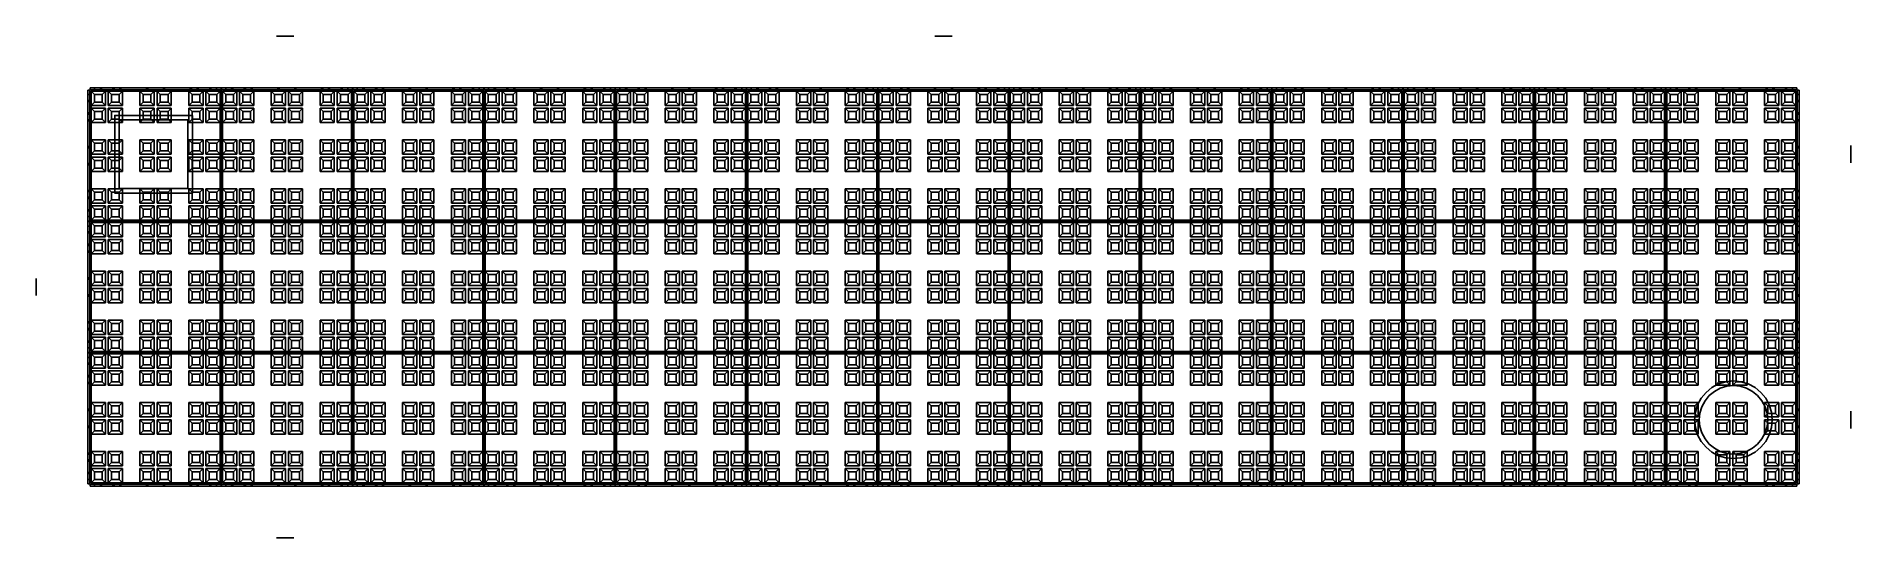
# Model space of a CAD drawing. Header units: millimetres. Extents: x -470 to 15420, y -470 to 3920.
import ezdxf

# ---------------------------------------------------------------- set-up
doc = ezdxf.new("R2010")
doc.units = ezdxf.units.MM
for name, color, linetype in [('MANHOLES', 4, 'Continuous'), ('PIPES_INLET', 1, 'Continuous'), ('PIPES_OUTLET', 5, 'Continuous'), ('TANK_MODULE', 8, 'Continuous'), ('TANK_SIDE_PLATE', 9, 'Continuous')]:
    doc.layers.add(name, color=color, linetype=linetype)

# ---------------------------------------------------------------- blocks, each defined once
blk = doc.blocks.new('HALF_CUBE')
at = {"layer": 'TANK_MODULE'}
for points, invisible_edges in [([(-575, 575), (-575, -575), (-575, 575, 40)], 6), ([(-575, 575, 40), (-575, -575), (-575, -575, 40)], 5), ([(575, 575), (-575, 575), (575, 575, 40)], 6), ([(575, 575, 40), (-575, 575), (-575, 575, 40)], 5), ([(565, 565, 40), (-575, 575, 40), (-565, 565, 40)], 7), ([(-565, 565, 40), (-575, 575, 40), (-575, -575, 40)], 13), ([(-575, 575, 40), (565, 565, 40), (575, 575, 40)], 7), ([(-565, 565), (-575, 575), (565, 565)], 7), ([(565, 565), (-575, 575), (575, 575)], 13), ([(-565, 565), (-565, -565), (-575, 575)], 14), ([(-575, 575), (-565, -565), (-575, -575)], 7), ([(-565, 565, 40), (-575, -575, 40), (-565, -565, 40)], 7), ([(-565, 565), (565, 565), (-565, 565, 40)], 6), ([(-565, 565, 40), (565, 565), (565, 565, 40)], 5), ([(-565, -565), (-565, 565), (-565, -565, 40)], 6), ([(-565, -565, 40), (-565, 565), (-565, 565, 40)], 5), ([(-565, 440, 40), (-565, 565, 40), (-440, 440, 40)], 6), ([(-440, 440, 40), (-565, 565, 40), (-440, 565, 40)], 5), ([(-565, 440, 40), (-536.25, 536.25, 390), (-565, 565, 40)], 5), ([(-536.25, 536.25, 390), (-468.75, 536.25, 390), (-565, 565, 40)], 6), ([(-565, 565, 40), (-468.75, 536.25, 390), (-440, 565, 40)], 5), ([(-536.25, 468.75, 390), (-536.25, 536.25, 390), (-565, 440, 40)], 6), ([(-468.75, 468.75, 390), (-468.75, 536.25, 390), (-536.25, 468.75, 390)], 6), ([(-536.25, 468.75, 390), (-468.75, 536.25, 390), (-536.25, 536.25, 390)], 5), ([(-468.75, 536.25, 390), (-468.75, 468.75, 390), (-440, 565, 40)], 6), ([(-440, 565, 40), (-468.75, 468.75, 390), (-440, 440, 40)], 5), ([(-415, 565), (-440, 565), (-415, 565, 40)], 6), ([(-415, 565, 40), (-440, 565), (-440, 565, 40)], 5), ([(-440, 565), (-440, 440), (-440, 565, 40)], 6), ([(-440, 565, 40), (-440, 440), (-440, 440, 40)], 5), ([(-415, 440, 40), (-415, 565, 40), (-440, 440, 40)], 14), ([(-440, 440, 40), (-415, 565, 40), (-440, 565, 40)], 5), ([(-440, 440), (-440, 565), (-415, 440)], 14), ([(-415, 440), (-440, 565), (-415, 565)], 5), ([(-415, 440), (-415, 565), (-415, 440, 40)], 6), ([(-415, 440, 40), (-415, 565), (-415, 565, 40)], 5), ([(-415, 440, 40), (-415, 565, 40), (-290, 440, 40)], 6), ([(-290, 440, 40), (-415, 565, 40), (-290, 565, 40)], 5), ([(-415, 440, 40), (-386.25, 536.25, 390), (-415, 565, 40)], 5), ([(-386.25, 536.25, 390), (-318.75, 536.25, 390), (-415, 565, 40)], 6), ([(-415, 565, 40), (-318.75, 536.25, 390), (-290, 565, 40)], 5), ([(-386.25, 468.75, 390), (-386.25, 536.25, 390), (-415, 440, 40)], 6), ([(-318.75, 468.75, 390), (-318.75, 536.25, 390), (-386.25, 468.75, 390)], 6), ([(-386.25, 468.75, 390), (-318.75, 536.25, 390), (-386.25, 536.25, 390)], 5), ([(-318.75, 536.25, 390), (-318.75, 468.75, 390), (-290, 565, 40)], 6), ([(-290, 565, 40), (-318.75, 468.75, 390), (-290, 440, 40)], 5), ([(-137.5, 565), (-290, 565), (-137.5, 565, 40)], 6), ([(-137.5, 565, 40), (-290, 565), (-290, 565, 40)], 5), ([(-290, 565), (-290, 440), (-290, 565, 40)], 6), ([(-290, 565, 40), (-290, 440), (-290, 440, 40)], 5), ([(-137.5, 440, 40), (-137.5, 565, 40), (-290, 440, 40)], 14), ([(-290, 440, 40), (-137.5, 565, 40), (-290, 565, 40)], 5), ([(-290, 440), (-290, 565), (-137.5, 440)], 14), ([(-137.5, 440), (-290, 565), (-137.5, 565)], 5), ([(-137.5, 440), (-137.5, 565), (-137.5, 440, 40)], 6), ([(-137.5, 440, 40), (-137.5, 565), (-137.5, 565, 40)], 5), ([(-137.5, 440, 40), (-137.5, 565, 40), (-12.5, 440, 40)], 6), ([(-12.5, 440, 40), (-137.5, 565, 40), (-12.5, 565, 40)], 5), ([(-137.5, 440, 40), (-108.75, 536.25, 390), (-137.5, 565, 40)], 5), ([(-108.75, 536.25, 390), (-41.25, 536.25, 390), (-137.5, 565, 40)], 6), ([(-137.5, 565, 40), (-41.25, 536.25, 390), (-12.5, 565, 40)], 5), ([(-108.75, 468.75, 390), (-108.75, 536.25, 390), (-137.5, 440, 40)], 6), ([(-41.25, 468.75, 390), (-41.25, 536.25, 390), (-108.75, 468.75, 390)], 6), ([(-108.75, 468.75, 390), (-41.25, 536.25, 390), (-108.75, 536.25, 390)], 5), ([(-41.25, 536.25, 390), (-41.25, 468.75, 390), (-12.5, 565, 40)], 6), ([(-12.5, 565, 40), (-41.25, 468.75, 390), (-12.5, 440, 40)], 5), ([(12.5, 565), (-12.5, 565), (12.5, 565, 40)], 6), ([(12.5, 565, 40), (-12.5, 565), (-12.5, 565, 40)], 5), ([(-12.5, 565), (-12.5, 440), (-12.5, 565, 40)], 6), ([(-12.5, 565, 40), (-12.5, 440), (-12.5, 440, 40)], 5), ([(12.5, 440, 40), (12.5, 565, 40), (-12.5, 440, 40)], 14), ([(-12.5, 440, 40), (12.5, 565, 40), (-12.5, 565, 40)], 5), ([(-12.5, 440), (-12.5, 565), (12.5, 440)], 14), ([(12.5, 440), (-12.5, 565), (12.5, 565)], 5), ([(12.5, 440), (12.5, 565), (12.5, 440, 40)], 6), ([(12.5, 440, 40), (12.5, 565), (12.5, 565, 40)], 5), ([(12.5, 440, 40), (12.5, 565, 40), (137.5, 440, 40)], 6), ([(137.5, 440, 40), (12.5, 565, 40), (137.5, 565, 40)], 5), ([(12.5, 440, 40), (41.25, 536.25, 390), (12.5, 565, 40)], 5), ([(41.25, 536.25, 390), (108.75, 536.25, 390), (12.5, 565, 40)], 6), ([(12.5, 565, 40), (108.75, 536.25, 390), (137.5, 565, 40)], 5), ([(41.25, 468.75, 390), (41.25, 536.25, 390), (12.5, 440, 40)], 6), ([(108.75, 468.75, 390), (108.75, 536.25, 390), (41.25, 468.75, 390)], 6), ([(41.25, 468.75, 390), (108.75, 536.25, 390), (41.25, 536.25, 390)], 5), ([(108.75, 536.25, 390), (108.75, 468.75, 390), (137.5, 565, 40)], 6), ([(137.5, 565, 40), (108.75, 468.75, 390), (137.5, 440, 40)], 5), ([(290, 565), (137.5, 565), (290, 565, 40)], 6), ([(290, 565, 40), (137.5, 565), (137.5, 565, 40)], 5), ([(137.5, 565), (137.5, 440), (137.5, 565, 40)], 6), ([(137.5, 565, 40), (137.5, 440), (137.5, 440, 40)], 5), ([(137.5, 565, 40), (137.5, 440, 40), (290, 565, 40)], 6), ([(290, 565, 40), (137.5, 440, 40), (290, 440, 40)], 7), ([(137.5, 565), (290, 440), (137.5, 440)], 7), ([(137.5, 565), (290, 565), (290, 440)], 12), ([(290, 440), (290, 565), (290, 440, 40)], 6), ([(290, 440, 40), (290, 565), (290, 565, 40)], 5), ([(290, 440, 40), (290, 565, 40), (415, 440, 40)], 6), ([(415, 440, 40), (290, 565, 40), (415, 565, 40)], 5), ([(290, 440, 40), (318.75, 536.25, 390), (290, 565, 40)], 5), ([(318.75, 536.25, 390), (386.25, 536.25, 390), (290, 565, 40)], 6), ([(290, 565, 40), (386.25, 536.25, 390), (415, 565, 40)], 5), ([(318.75, 468.75, 390), (318.75, 536.25, 390), (290, 440, 40)], 6), ([(386.25, 468.75, 390), (386.25, 536.25, 390), (318.75, 468.75, 390)], 6), ([(318.75, 468.75, 390), (386.25, 536.25, 390), (318.75, 536.25, 390)], 5), ([(386.25, 536.25, 390), (386.25, 468.75, 390), (415, 565, 40)], 6), ([(415, 565, 40), (386.25, 468.75, 390), (415, 440, 40)], 5), ([(440, 565), (415, 565), (440, 565, 40)], 6), ([(440, 565, 40), (415, 565), (415, 565, 40)], 5), ([(415, 565), (415, 440), (415, 565, 40)], 6), ([(415, 565, 40), (415, 440), (415, 440, 40)], 5), ([(415, 440, 40), (440, 440, 40), (440, 565, 40)], 13), ([(415, 440, 40), (440, 565, 40), (415, 565, 40)], 5), ([(415, 440), (415, 565), (440, 440)], 14), ([(440, 440), (415, 565), (440, 565)], 5), ([(440, 440), (440, 565), (440, 440, 40)], 6), ([(440, 440, 40), (440, 565), (440, 565, 40)], 5), ([(440, 440, 40), (440, 565, 40), (565, 440, 40)], 6), ([(565, 440, 40), (440, 565, 40), (565, 565, 40)], 5), ([(440, 440, 40), (468.75, 536.25, 390), (440, 565, 40)], 5), ([(468.75, 536.25, 390), (536.25, 536.25, 390), (440, 565, 40)], 6), ([(440, 565, 40), (536.25, 536.25, 390), (565, 565, 40)], 5), ([(468.75, 468.75, 390), (468.75, 536.25, 390), (440, 440, 40)], 6), ([(536.25, 468.75, 390), (536.25, 536.25, 390), (468.75, 468.75, 390)], 6), ([(468.75, 468.75, 390), (536.25, 536.25, 390), (468.75, 536.25, 390)], 5), ([(536.25, 536.25, 390), (536.25, 468.75, 390), (565, 565, 40)], 6), ([(565, 565, 40), (536.25, 468.75, 390), (565, 440, 40)], 5), ([(565, -565, 40), (575, -575, 40), (575, 575, 40)], 13), ([(575, 575, 40), (565, 565, 40), (565, -565, 40)], 13), ([(565, 565), (575, 575), (575, -575)], 13), ([(565, 565), (565, -565), (565, 565, 40)], 6), ([(565, 565, 40), (565, -565), (565, -565, 40)], 5), ([(575, -575), (565, -565), (565, 565)], 13), ([(575, -575), (575, 575), (575, -575, 40)], 6), ([(575, -575, 40), (575, 575), (575, 575, 40)], 5), ([(-440, 440, 40), (-536.25, 468.75, 390), (-565, 440, 40)], 5), ([(-440, 440), (-565, 440), (-440, 440, 40)], 6), ([(-440, 440, 40), (-565, 440), (-565, 440, 40)], 5), ([(-565, 440), (-565, 415), (-565, 440, 40)], 6), ([(-565, 440, 40), (-565, 415), (-565, 415, 40)], 5), ([(-440, 415, 40), (-440, 440, 40), (-565, 415, 40)], 7), ([(-565, 415, 40), (-440, 440, 40), (-565, 440, 40)], 5), ([(-440, 440), (-440, 415), (-565, 440)], 7), ([(-565, 440), (-440, 415), (-565, 415)], 5), ([(-565, 415), (-440, 415), (-565, 415, 40)], 6), ([(-565, 415, 40), (-440, 415), (-440, 415, 40)], 5), ([(-565, 290, 40), (-565, 415, 40), (-440, 290, 40)], 6), ([(-440, 290, 40), (-565, 415, 40), (-440, 415, 40)], 5), ([(-565, 290, 40), (-536.25, 386.25, 390), (-565, 415, 40)], 5), ([(-536.25, 386.25, 390), (-468.75, 386.25, 390), (-565, 415, 40)], 6), ([(-565, 415, 40), (-468.75, 386.25, 390), (-440, 415, 40)], 5), ([(-536.25, 318.75, 390), (-536.25, 386.25, 390), (-565, 290, 40)], 6), ([(-440, 290, 40), (-536.25, 318.75, 390), (-565, 290, 40)], 5), ([(-468.75, 468.75, 390), (-536.25, 468.75, 390), (-440, 440, 40)], 6), ([(-468.75, 318.75, 390), (-468.75, 386.25, 390), (-536.25, 318.75, 390)], 6), ([(-536.25, 318.75, 390), (-468.75, 386.25, 390), (-536.25, 386.25, 390)], 5), ([(-468.75, 318.75, 390), (-536.25, 318.75, 390), (-440, 290, 40)], 6), ([(-468.75, 386.25, 390), (-468.75, 318.75, 390), (-440, 415, 40)], 6), ([(-440, 415, 40), (-468.75, 318.75, 390), (-440, 290, 40)], 5), ([(-415, 415, 40), (-415, 440, 40), (-440, 415, 40)], 15), ([(-440, 415, 40), (-415, 440, 40), (-440, 440, 40)], 15), ([(-415, 440), (-415, 415), (-440, 440)], 15), ([(-440, 440), (-415, 415), (-440, 415)], 15), ([(-440, 415), (-440, 290), (-440, 415, 40)], 6), ([(-440, 415, 40), (-440, 290), (-440, 290, 40)], 5), ([(-440, 415, 40), (-440, 290, 40), (-415, 415, 40)], 14), ([(-415, 415, 40), (-440, 290, 40), (-415, 290, 40)], 7), ([(-415, 290), (-440, 290), (-440, 415)], 13), ([(-415, 290), (-440, 415), (-415, 415)], 7), ([(-290, 440, 40), (-386.25, 468.75, 390), (-415, 440, 40)], 5), ([(-290, 440), (-415, 440), (-290, 440, 40)], 6), ([(-290, 440, 40), (-415, 440), (-415, 440, 40)], 5), ([(-290, 415, 40), (-290, 440, 40), (-415, 415, 40)], 7), ([(-415, 415, 40), (-290, 440, 40), (-415, 440, 40)], 13), ([(-290, 440), (-290, 415), (-415, 440)], 7), ([(-415, 440), (-290, 415), (-415, 415)], 13), ([(-415, 415), (-290, 415), (-415, 415, 40)], 6), ([(-415, 415, 40), (-290, 415), (-290, 415, 40)], 5), ([(-415, 290), (-415, 415), (-415, 290, 40)], 6), ([(-415, 290, 40), (-415, 415), (-415, 415, 40)], 5), ([(-415, 290, 40), (-415, 415, 40), (-290, 290, 40)], 6), ([(-290, 290, 40), (-415, 415, 40), (-290, 415, 40)], 5), ([(-415, 290, 40), (-386.25, 386.25, 390), (-415, 415, 40)], 5), ([(-386.25, 386.25, 390), (-318.75, 386.25, 390), (-415, 415, 40)], 6), ([(-415, 415, 40), (-318.75, 386.25, 390), (-290, 415, 40)], 5), ([(-386.25, 318.75, 390), (-386.25, 386.25, 390), (-415, 290, 40)], 6), ([(-290, 290, 40), (-386.25, 318.75, 390), (-415, 290, 40)], 5), ([(-318.75, 468.75, 390), (-386.25, 468.75, 390), (-290, 440, 40)], 6), ([(-318.75, 318.75, 390), (-318.75, 386.25, 390), (-386.25, 318.75, 390)], 6), ([(-386.25, 318.75, 390), (-318.75, 386.25, 390), (-386.25, 386.25, 390)], 5), ([(-318.75, 318.75, 390), (-386.25, 318.75, 390), (-290, 290, 40)], 6), ([(-318.75, 386.25, 390), (-318.75, 318.75, 390), (-290, 415, 40)], 6), ([(-290, 415, 40), (-318.75, 318.75, 390), (-290, 290, 40)], 5), ([(-137.5, 415, 40), (-137.5, 440, 40), (-290, 415, 40)], 15), ([(-290, 415, 40), (-137.5, 440, 40), (-290, 440, 40)], 15), ([(-137.5, 440), (-137.5, 415), (-290, 440)], 15), ([(-290, 440), (-137.5, 415), (-290, 415)], 15), ([(-290, 415), (-290, 290), (-290, 415, 40)], 6), ([(-290, 415, 40), (-290, 290), (-290, 290, 40)], 5), ([(-290, 415, 40), (-290, 290, 40), (-137.5, 415, 40)], 14), ([(-137.5, 415, 40), (-290, 290, 40), (-137.5, 290, 40)], 7), ([(-290, 415), (-137.5, 290), (-290, 290)], 7), ([(-137.5, 415), (-137.5, 290), (-290, 415)], 14), ([(-12.5, 440, 40), (-108.75, 468.75, 390), (-137.5, 440, 40)], 5), ([(-12.5, 440), (-137.5, 440), (-12.5, 440, 40)], 6), ([(-12.5, 440, 40), (-137.5, 440), (-137.5, 440, 40)], 5), ([(-12.5, 415, 40), (-12.5, 440, 40), (-137.5, 415, 40)], 7), ([(-137.5, 415, 40), (-12.5, 440, 40), (-137.5, 440, 40)], 13), ([(-12.5, 440), (-12.5, 415), (-137.5, 440)], 7), ([(-137.5, 440), (-12.5, 415), (-137.5, 415)], 13), ([(-137.5, 415), (-12.5, 415), (-137.5, 415, 40)], 6), ([(-137.5, 415, 40), (-12.5, 415), (-12.5, 415, 40)], 5), ([(-137.5, 290), (-137.5, 415), (-137.5, 290, 40)], 6), ([(-137.5, 290, 40), (-137.5, 415), (-137.5, 415, 40)], 5), ([(-137.5, 290, 40), (-137.5, 415, 40), (-12.5, 290, 40)], 6), ([(-12.5, 290, 40), (-137.5, 415, 40), (-12.5, 415, 40)], 5), ([(-137.5, 290, 40), (-108.75, 386.25, 390), (-137.5, 415, 40)], 5), ([(-108.75, 386.25, 390), (-41.25, 386.25, 390), (-137.5, 415, 40)], 6), ([(-137.5, 415, 40), (-41.25, 386.25, 390), (-12.5, 415, 40)], 5), ([(-108.75, 318.75, 390), (-108.75, 386.25, 390), (-137.5, 290, 40)], 6), ([(-12.5, 290, 40), (-108.75, 318.75, 390), (-137.5, 290, 40)], 5), ([(-41.25, 468.75, 390), (-108.75, 468.75, 390), (-12.5, 440, 40)], 6), ([(-41.25, 318.75, 390), (-41.25, 386.25, 390), (-108.75, 318.75, 390)], 6), ([(-108.75, 318.75, 390), (-41.25, 386.25, 390), (-108.75, 386.25, 390)], 5), ([(-41.25, 318.75, 390), (-108.75, 318.75, 390), (-12.5, 290, 40)], 6), ([(-41.25, 386.25, 390), (-41.25, 318.75, 390), (-12.5, 415, 40)], 6), ([(-12.5, 415, 40), (-41.25, 318.75, 390), (-12.5, 290, 40)], 5), ([(12.5, 415, 40), (12.5, 440, 40), (-12.5, 415, 40)], 15), ([(-12.5, 415, 40), (12.5, 440, 40), (-12.5, 440, 40)], 15), ([(12.5, 440), (12.5, 415), (-12.5, 440)], 15), ([(-12.5, 440), (12.5, 415), (-12.5, 415)], 15), ([(-12.5, 415), (-12.5, 290), (-12.5, 415, 40)], 6), ([(-12.5, 415, 40), (-12.5, 290), (-12.5, 290, 40)], 5), ([(12.5, 290, 40), (12.5, 415, 40), (-12.5, 290, 40)], 14), ([(-12.5, 290, 40), (12.5, 415, 40), (-12.5, 415, 40)], 7), ([(12.5, 415), (12.5, 290), (-12.5, 415)], 14), ([(-12.5, 415), (12.5, 290), (-12.5, 290)], 7), ([(137.5, 440, 40), (41.25, 468.75, 390), (12.5, 440, 40)], 5), ([(137.5, 440), (12.5, 440), (137.5, 440, 40)], 6), ([(137.5, 440, 40), (12.5, 440), (12.5, 440, 40)], 5), ([(137.5, 415, 40), (137.5, 440, 40), (12.5, 415, 40)], 7), ([(12.5, 415, 40), (137.5, 440, 40), (12.5, 440, 40)], 13), ([(137.5, 440), (137.5, 415), (12.5, 440)], 7), ([(12.5, 440), (137.5, 415), (12.5, 415)], 13), ([(12.5, 415), (137.5, 415), (12.5, 415, 40)], 6), ([(12.5, 415, 40), (137.5, 415), (137.5, 415, 40)], 5), ([(12.5, 290), (12.5, 415), (12.5, 290, 40)], 6), ([(12.5, 290, 40), (12.5, 415), (12.5, 415, 40)], 5), ([(12.5, 290, 40), (12.5, 415, 40), (137.5, 290, 40)], 6), ([(137.5, 290, 40), (12.5, 415, 40), (137.5, 415, 40)], 5), ([(12.5, 290, 40), (41.25, 386.25, 390), (12.5, 415, 40)], 5), ([(41.25, 386.25, 390), (108.75, 386.25, 390), (12.5, 415, 40)], 6), ([(12.5, 415, 40), (108.75, 386.25, 390), (137.5, 415, 40)], 5), ([(41.25, 318.75, 390), (41.25, 386.25, 390), (12.5, 290, 40)], 6), ([(137.5, 290, 40), (41.25, 318.75, 390), (12.5, 290, 40)], 5), ([(108.75, 468.75, 390), (41.25, 468.75, 390), (137.5, 440, 40)], 6), ([(108.75, 318.75, 390), (108.75, 386.25, 390), (41.25, 318.75, 390)], 6), ([(41.25, 318.75, 390), (108.75, 386.25, 390), (41.25, 386.25, 390)], 5), ([(108.75, 318.75, 390), (41.25, 318.75, 390), (137.5, 290, 40)], 6), ([(108.75, 386.25, 390), (108.75, 318.75, 390), (137.5, 415, 40)], 6), ([(137.5, 415, 40), (108.75, 318.75, 390), (137.5, 290, 40)], 5), ([(290, 440, 40), (137.5, 440, 40), (137.5, 415, 40)], 15), ([(290, 440, 40), (137.5, 415, 40), (290, 415, 40)], 15), ([(137.5, 440), (290, 440), (290, 415)], 15), ([(137.5, 440), (290, 415), (137.5, 415)], 15), ([(137.5, 415), (137.5, 290), (137.5, 415, 40)], 6), ([(137.5, 415, 40), (137.5, 290), (137.5, 290, 40)], 5), ([(290, 415, 40), (137.5, 415, 40), (137.5, 290, 40)], 13), ([(290, 415, 40), (137.5, 290, 40), (290, 290, 40)], 7), ([(137.5, 415), (290, 415), (290, 290)], 13), ([(137.5, 415), (290, 290), (137.5, 290)], 7), ([(415, 440, 40), (318.75, 468.75, 390), (290, 440, 40)], 5), ([(415, 440), (290, 440), (415, 440, 40)], 6), ([(415, 440, 40), (290, 440), (290, 440, 40)], 5), ([(415, 415, 40), (415, 440, 40), (290, 415, 40)], 7), ([(290, 415, 40), (415, 440, 40), (290, 440, 40)], 13), ([(290, 415), (290, 440), (415, 415)], 7), ([(415, 415), (290, 440), (415, 440)], 13), ([(290, 415), (415, 415), (290, 415, 40)], 6), ([(290, 415, 40), (415, 415), (415, 415, 40)], 5), ([(290, 290), (290, 415), (290, 290, 40)], 6), ([(290, 290, 40), (290, 415), (290, 415, 40)], 5), ([(290, 290, 40), (290, 415, 40), (415, 290, 40)], 6), ([(415, 290, 40), (290, 415, 40), (415, 415, 40)], 5), ([(290, 290, 40), (318.75, 386.25, 390), (290, 415, 40)], 5), ([(318.75, 386.25, 390), (386.25, 386.25, 390), (290, 415, 40)], 6), ([(290, 415, 40), (386.25, 386.25, 390), (415, 415, 40)], 5), ([(318.75, 318.75, 390), (318.75, 386.25, 390), (290, 290, 40)], 6), ([(415, 290, 40), (318.75, 318.75, 390), (290, 290, 40)], 5), ([(386.25, 468.75, 390), (318.75, 468.75, 390), (415, 440, 40)], 6), ([(386.25, 318.75, 390), (386.25, 386.25, 390), (318.75, 318.75, 390)], 6), ([(318.75, 318.75, 390), (386.25, 386.25, 390), (318.75, 386.25, 390)], 5), ([(386.25, 318.75, 390), (318.75, 318.75, 390), (415, 290, 40)], 6), ([(386.25, 386.25, 390), (386.25, 318.75, 390), (415, 415, 40)], 6), ([(415, 415, 40), (386.25, 318.75, 390), (415, 290, 40)], 5), ([(415, 415, 40), (440, 415, 40), (440, 440, 40)], 15), ([(415, 415, 40), (440, 440, 40), (415, 440, 40)], 15), ([(415, 415), (415, 440), (440, 415)], 15), ([(440, 415), (415, 440), (440, 440)], 15), ([(415, 415), (415, 290), (415, 415, 40)], 6), ([(415, 415, 40), (415, 290), (415, 290, 40)], 5), ([(415, 290, 40), (440, 290, 40), (440, 415, 40)], 13), ([(415, 290, 40), (440, 415, 40), (415, 415, 40)], 7), ([(440, 415), (440, 290), (415, 415)], 14), ([(415, 415), (440, 290), (415, 290)], 7), ([(565, 440, 40), (468.75, 468.75, 390), (440, 440, 40)], 5), ([(565, 440), (440, 440), (565, 440, 40)], 6), ([(565, 440, 40), (440, 440), (440, 440, 40)], 5), ([(565, 415, 40), (565, 440, 40), (440, 415, 40)], 6), ([(440, 415, 40), (565, 440, 40), (440, 440, 40)], 13), ([(440, 415), (440, 440), (565, 415)], 7), ([(565, 415), (440, 440), (565, 440)], 5), ([(440, 290), (440, 415), (440, 290, 40)], 6), ([(440, 290, 40), (440, 415), (440, 415, 40)], 5), ([(440, 415), (565, 415), (440, 415, 40)], 6), ([(440, 415, 40), (565, 415), (565, 415, 40)], 5), ([(440, 290, 40), (440, 415, 40), (565, 290, 40)], 6), ([(565, 290, 40), (440, 415, 40), (565, 415, 40)], 5), ([(440, 290, 40), (468.75, 386.25, 390), (440, 415, 40)], 5), ([(468.75, 386.25, 390), (536.25, 386.25, 390), (440, 415, 40)], 6), ([(440, 415, 40), (536.25, 386.25, 390), (565, 415, 40)], 5), ([(468.75, 318.75, 390), (468.75, 386.25, 390), (440, 290, 40)], 6), ([(565, 290, 40), (468.75, 318.75, 390), (440, 290, 40)], 5), ([(536.25, 468.75, 390), (468.75, 468.75, 390), (565, 440, 40)], 6), ([(536.25, 318.75, 390), (536.25, 386.25, 390), (468.75, 318.75, 390)], 6), ([(468.75, 318.75, 390), (536.25, 386.25, 390), (468.75, 386.25, 390)], 5), ([(536.25, 318.75, 390), (468.75, 318.75, 390), (565, 290, 40)], 6), ([(536.25, 386.25, 390), (536.25, 318.75, 390), (565, 415, 40)], 6), ([(565, 415, 40), (536.25, 318.75, 390), (565, 290, 40)], 5), ([(565, 415), (565, 440), (565, 415, 40)], 6), ([(565, 415, 40), (565, 440), (565, 440, 40)], 5), ([(-440, 290), (-565, 290), (-440, 290, 40)], 6), ([(-440, 290, 40), (-565, 290), (-565, 290, 40)], 5), ([(-565, 290), (-565, 137.5), (-565, 290, 40)], 6), ([(-565, 290, 40), (-565, 137.5), (-565, 137.5, 40)], 5), ([(-565, 290, 40), (-565, 137.5, 40), (-440, 290, 40)], 6), ([(-440, 290, 40), (-565, 137.5, 40), (-440, 137.5, 40)], 13), ([(-565, 137.5), (-565, 290), (-440, 137.5)], 6), ([(-440, 137.5), (-565, 290), (-440, 290)], 13), ([(-415, 290, 40), (-440, 290, 40), (-440, 137.5, 40)], 15), ([(-415, 290, 40), (-440, 137.5, 40), (-415, 137.5, 40)], 15), ([(-415, 137.5), (-440, 137.5), (-440, 290)], 15), ([(-415, 137.5), (-440, 290), (-415, 290)], 15), ([(-290, 290), (-415, 290), (-290, 290, 40)], 6), ([(-290, 290, 40), (-415, 290), (-415, 290, 40)], 5), ([(-290, 137.5, 40), (-290, 290, 40), (-415, 137.5, 40)], 7), ([(-415, 137.5, 40), (-290, 290, 40), (-415, 290, 40)], 13), ([(-415, 137.5), (-415, 290), (-290, 137.5)], 7), ([(-290, 137.5), (-415, 290), (-290, 290)], 13), ([(-137.5, 290, 40), (-290, 290, 40), (-290, 137.5, 40)], 15), ([(-137.5, 290, 40), (-290, 137.5, 40), (-137.5, 137.5, 40)], 15), ([(-290, 290), (-137.5, 290), (-137.5, 137.5)], 15), ([(-290, 290), (-137.5, 137.5), (-290, 137.5)], 15), ([(-12.5, 290), (-137.5, 290), (-12.5, 290, 40)], 6), ([(-12.5, 290, 40), (-137.5, 290), (-137.5, 290, 40)], 5), ([(-12.5, 137.5, 40), (-12.5, 290, 40), (-137.5, 137.5, 40)], 7), ([(-137.5, 137.5, 40), (-12.5, 290, 40), (-137.5, 290, 40)], 13), ([(-137.5, 137.5), (-137.5, 290), (-12.5, 137.5)], 7), ([(-12.5, 137.5), (-137.5, 290), (-12.5, 290)], 13), ([(12.5, 137.5, 40), (12.5, 290, 40), (-12.5, 137.5, 40)], 15), ([(-12.5, 137.5, 40), (12.5, 290, 40), (-12.5, 290, 40)], 15), ([(-12.5, 290), (12.5, 290), (12.5, 137.5)], 15), ([(-12.5, 290), (12.5, 137.5), (-12.5, 137.5)], 15), ([(137.5, 290), (12.5, 290), (137.5, 290, 40)], 6), ([(137.5, 290, 40), (12.5, 290), (12.5, 290, 40)], 5), ([(137.5, 137.5, 40), (137.5, 290, 40), (12.5, 137.5, 40)], 7), ([(12.5, 137.5, 40), (137.5, 290, 40), (12.5, 290, 40)], 13), ([(12.5, 137.5), (12.5, 290), (137.5, 137.5)], 7), ([(137.5, 137.5), (12.5, 290), (137.5, 290)], 13), ([(290, 290, 40), (137.5, 290, 40), (137.5, 137.5, 40)], 15), ([(290, 290, 40), (137.5, 137.5, 40), (290, 137.5, 40)], 15), ([(137.5, 290), (290, 290), (290, 137.5)], 15), ([(137.5, 290), (290, 137.5), (137.5, 137.5)], 15), ([(415, 290), (290, 290), (415, 290, 40)], 6), ([(415, 290, 40), (290, 290), (290, 290, 40)], 5), ([(415, 137.5, 40), (415, 290, 40), (290, 137.5, 40)], 7), ([(290, 137.5, 40), (415, 290, 40), (290, 290, 40)], 13), ([(290, 137.5), (290, 290), (415, 137.5)], 7), ([(415, 137.5), (290, 290), (415, 290)], 13), ([(415, 137.5, 40), (440, 137.5, 40), (440, 290, 40)], 15), ([(415, 137.5, 40), (440, 290, 40), (415, 290, 40)], 15), ([(415, 290), (440, 290), (440, 137.5)], 15), ([(415, 290), (440, 137.5), (415, 137.5)], 15), ([(565, 290), (440, 290), (565, 290, 40)], 6), ([(565, 290, 40), (440, 290), (440, 290, 40)], 5), ([(565, 137.5, 40), (565, 290, 40), (440, 137.5, 40)], 6), ([(440, 137.5, 40), (565, 290, 40), (440, 290, 40)], 13), ([(565, 290), (565, 137.5), (440, 290)], 6), ([(440, 290), (565, 137.5), (440, 137.5)], 13), ([(565, 137.5), (565, 290), (565, 137.5, 40)], 6), ([(565, 137.5, 40), (565, 290), (565, 290, 40)], 5), ([(-565, 137.5), (-440, 137.5), (-565, 137.5, 40)], 6), ([(-565, 137.5, 40), (-440, 137.5), (-440, 137.5, 40)], 5), ([(-565, 12.5, 40), (-565, 137.5, 40), (-440, 12.5, 40)], 6), ([(-440, 12.5, 40), (-565, 137.5, 40), (-440, 137.5, 40)], 5), ([(-565, 12.5, 40), (-536.25, 108.75, 390), (-565, 137.5, 40)], 5), ([(-536.25, 108.75, 390), (-468.75, 108.75, 390), (-565, 137.5, 40)], 6), ([(-565, 137.5, 40), (-468.75, 108.75, 390), (-440, 137.5, 40)], 5), ([(-536.25, 41.25, 390), (-536.25, 108.75, 390), (-565, 12.5, 40)], 6), ([(-440, 12.5, 40), (-536.25, 41.25, 390), (-565, 12.5, 40)], 5), ([(-440, 12.5), (-565, 12.5), (-440, 12.5, 40)], 6), ([(-440, 12.5, 40), (-565, 12.5), (-565, 12.5, 40)], 5), ([(-565, 12.5), (-565, -12.5), (-565, 12.5, 40)], 6), ([(-565, 12.5, 40), (-565, -12.5), (-565, -12.5, 40)], 5), ([(-565, 12.5, 40), (-565, -12.5, 40), (-440, 12.5, 40)], 6), ([(-440, 12.5, 40), (-565, -12.5, 40), (-440, -12.5, 40)], 13), ([(-565, -12.5), (-565, 12.5), (-440, -12.5)], 6), ([(-440, -12.5), (-565, 12.5), (-440, 12.5)], 13), ([(-468.75, 41.25, 390), (-468.75, 108.75, 390), (-536.25, 41.25, 390)], 6), ([(-536.25, 41.25, 390), (-468.75, 108.75, 390), (-536.25, 108.75, 390)], 5), ([(-468.75, 41.25, 390), (-536.25, 41.25, 390), (-440, 12.5, 40)], 6), ([(-468.75, 108.75, 390), (-468.75, 41.25, 390), (-440, 137.5, 40)], 6), ([(-440, 137.5, 40), (-468.75, 41.25, 390), (-440, 12.5, 40)], 5), ([(-440, 137.5), (-440, 12.5), (-440, 137.5, 40)], 6), ([(-440, 137.5, 40), (-440, 12.5), (-440, 12.5, 40)], 5), ([(-415, 137.5, 40), (-440, 137.5, 40), (-440, 12.5, 40)], 13), ([(-415, 137.5, 40), (-440, 12.5, 40), (-415, 12.5, 40)], 7), ([(-415, 12.5), (-440, 12.5), (-440, 137.5)], 13), ([(-415, 12.5), (-440, 137.5), (-415, 137.5)], 7), ([(-415, 12.5, 40), (-440, 12.5, 40), (-440, -12.5, 40)], 15), ([(-415, 12.5, 40), (-440, -12.5, 40), (-415, -12.5, 40)], 15), ([(-415, -12.5), (-440, -12.5), (-440, 12.5)], 15), ([(-415, -12.5), (-440, 12.5), (-415, 12.5)], 15), ([(-415, 12.5), (-415, 137.5), (-415, 12.5, 40)], 6), ([(-415, 12.5, 40), (-415, 137.5), (-415, 137.5, 40)], 5), ([(-415, 137.5), (-290, 137.5), (-415, 137.5, 40)], 6), ([(-415, 137.5, 40), (-290, 137.5), (-290, 137.5, 40)], 5), ([(-415, 12.5, 40), (-415, 137.5, 40), (-290, 12.5, 40)], 6), ([(-290, 12.5, 40), (-415, 137.5, 40), (-290, 137.5, 40)], 5), ([(-415, 12.5, 40), (-386.25, 108.75, 390), (-415, 137.5, 40)], 5), ([(-386.25, 108.75, 390), (-318.75, 108.75, 390), (-415, 137.5, 40)], 6), ([(-415, 137.5, 40), (-318.75, 108.75, 390), (-290, 137.5, 40)], 5), ([(-386.25, 41.25, 390), (-386.25, 108.75, 390), (-415, 12.5, 40)], 6), ([(-290, 12.5, 40), (-386.25, 41.25, 390), (-415, 12.5, 40)], 5), ([(-290, 12.5), (-415, 12.5), (-290, 12.5, 40)], 6), ([(-290, 12.5, 40), (-415, 12.5), (-415, 12.5, 40)], 5), ([(-415, 12.5, 40), (-415, -12.5, 40), (-290, 12.5, 40)], 7), ([(-290, 12.5, 40), (-415, -12.5, 40), (-290, -12.5, 40)], 13), ([(-415, -12.5), (-415, 12.5), (-290, -12.5)], 7), ([(-290, -12.5), (-415, 12.5), (-290, 12.5)], 13), ([(-318.75, 41.25, 390), (-318.75, 108.75, 390), (-386.25, 41.25, 390)], 6), ([(-386.25, 41.25, 390), (-318.75, 108.75, 390), (-386.25, 108.75, 390)], 5), ([(-318.75, 41.25, 390), (-386.25, 41.25, 390), (-290, 12.5, 40)], 6), ([(-318.75, 108.75, 390), (-318.75, 41.25, 390), (-290, 137.5, 40)], 6), ([(-290, 137.5, 40), (-318.75, 41.25, 390), (-290, 12.5, 40)], 5), ([(-290, 137.5), (-290, 12.5), (-290, 137.5, 40)], 6), ([(-290, 137.5, 40), (-290, 12.5), (-290, 12.5, 40)], 5), ([(-137.5, 137.5, 40), (-290, 137.5, 40), (-290, 12.5, 40)], 13), ([(-137.5, 137.5, 40), (-290, 12.5, 40), (-137.5, 12.5, 40)], 7), ([(-290, 137.5), (-137.5, 137.5), (-137.5, 12.5)], 13), ([(-290, 137.5), (-137.5, 12.5), (-290, 12.5)], 7), ([(-290, 12.5, 40), (-290, -12.5, 40), (-137.5, 12.5, 40)], 15), ([(-137.5, 12.5, 40), (-290, -12.5, 40), (-137.5, -12.5, 40)], 15), ([(-290, -12.5), (-290, 12.5), (-137.5, -12.5)], 15), ([(-137.5, -12.5), (-290, 12.5), (-137.5, 12.5)], 15), ([(-137.5, 137.5), (-12.5, 137.5), (-137.5, 137.5, 40)], 6), ([(-137.5, 137.5, 40), (-12.5, 137.5), (-12.5, 137.5, 40)], 5), ([(-137.5, 12.5), (-137.5, 137.5), (-137.5, 12.5, 40)], 6), ([(-137.5, 12.5, 40), (-137.5, 137.5), (-137.5, 137.5, 40)], 5), ([(-137.5, 12.5, 40), (-137.5, 137.5, 40), (-12.5, 12.5, 40)], 6), ([(-12.5, 12.5, 40), (-137.5, 137.5, 40), (-12.5, 137.5, 40)], 5), ([(-137.5, 12.5, 40), (-108.75, 108.75, 390), (-137.5, 137.5, 40)], 5), ([(-108.75, 108.75, 390), (-41.25, 108.75, 390), (-137.5, 137.5, 40)], 6), ([(-137.5, 137.5, 40), (-41.25, 108.75, 390), (-12.5, 137.5, 40)], 5), ([(-108.75, 41.25, 390), (-108.75, 108.75, 390), (-137.5, 12.5, 40)], 6), ([(-12.5, 12.5, 40), (-108.75, 41.25, 390), (-137.5, 12.5, 40)], 5), ([(-12.5, 12.5), (-137.5, 12.5), (-12.5, 12.5, 40)], 6), ([(-12.5, 12.5, 40), (-137.5, 12.5), (-137.5, 12.5, 40)], 5), ([(-137.5, 12.5, 40), (-137.5, -12.5, 40), (-12.5, 12.5, 40)], 7), ([(-12.5, 12.5, 40), (-137.5, -12.5, 40), (-12.5, -12.5, 40)], 13), ([(-137.5, -12.5), (-137.5, 12.5), (-12.5, -12.5)], 7), ([(-12.5, -12.5), (-137.5, 12.5), (-12.5, 12.5)], 13), ([(-41.25, 41.25, 390), (-41.25, 108.75, 390), (-108.75, 41.25, 390)], 6), ([(-108.75, 41.25, 390), (-41.25, 108.75, 390), (-108.75, 108.75, 390)], 5), ([(-41.25, 41.25, 390), (-108.75, 41.25, 390), (-12.5, 12.5, 40)], 6), ([(-41.25, 108.75, 390), (-41.25, 41.25, 390), (-12.5, 137.5, 40)], 6), ([(-12.5, 137.5, 40), (-41.25, 41.25, 390), (-12.5, 12.5, 40)], 5), ([(-12.5, 137.5), (-12.5, 12.5), (-12.5, 137.5, 40)], 6), ([(-12.5, 137.5, 40), (-12.5, 12.5), (-12.5, 12.5, 40)], 5), ([(-12.5, 137.5, 40), (-12.5, 12.5, 40), (12.5, 137.5, 40)], 14), ([(12.5, 137.5, 40), (-12.5, 12.5, 40), (12.5, 12.5, 40)], 7), ([(-12.5, 137.5), (12.5, 137.5), (12.5, 12.5)], 13), ([(-12.5, 137.5), (12.5, 12.5), (-12.5, 12.5)], 7), ([(-12.5, 12.5, 40), (-12.5, -12.5, 40), (12.5, 12.5, 40)], 15), ([(12.5, 12.5, 40), (-12.5, -12.5, 40), (12.5, -12.5, 40)], 15), ([(-12.5, -12.5), (-12.5, 12.5), (12.5, -12.5)], 15), ([(12.5, -12.5), (-12.5, 12.5), (12.5, 12.5)], 15), ([(12.5, 12.5), (12.5, 137.5), (12.5, 12.5, 40)], 6), ([(12.5, 12.5, 40), (12.5, 137.5), (12.5, 137.5, 40)], 5), ([(12.5, 137.5), (137.5, 137.5), (12.5, 137.5, 40)], 6), ([(12.5, 137.5, 40), (137.5, 137.5), (137.5, 137.5, 40)], 5), ([(12.5, 12.5, 40), (12.5, 137.5, 40), (137.5, 12.5, 40)], 6), ([(137.5, 12.5, 40), (12.5, 137.5, 40), (137.5, 137.5, 40)], 5), ([(12.5, 12.5, 40), (41.25, 108.75, 390), (12.5, 137.5, 40)], 5), ([(41.25, 108.75, 390), (108.75, 108.75, 390), (12.5, 137.5, 40)], 6), ([(12.5, 137.5, 40), (108.75, 108.75, 390), (137.5, 137.5, 40)], 5), ([(41.25, 41.25, 390), (41.25, 108.75, 390), (12.5, 12.5, 40)], 6), ([(137.5, 12.5, 40), (41.25, 41.25, 390), (12.5, 12.5, 40)], 5), ([(137.5, 12.5), (12.5, 12.5), (137.5, 12.5, 40)], 6), ([(137.5, 12.5, 40), (12.5, 12.5), (12.5, 12.5, 40)], 5), ([(12.5, 12.5, 40), (12.5, -12.5, 40), (137.5, 12.5, 40)], 7), ([(137.5, 12.5, 40), (12.5, -12.5, 40), (137.5, -12.5, 40)], 13), ([(12.5, -12.5), (12.5, 12.5), (137.5, -12.5)], 7), ([(137.5, -12.5), (12.5, 12.5), (137.5, 12.5)], 13), ([(108.75, 41.25, 390), (108.75, 108.75, 390), (41.25, 41.25, 390)], 6), ([(41.25, 41.25, 390), (108.75, 108.75, 390), (41.25, 108.75, 390)], 5), ([(108.75, 41.25, 390), (41.25, 41.25, 390), (137.5, 12.5, 40)], 6), ([(108.75, 108.75, 390), (108.75, 41.25, 390), (137.5, 137.5, 40)], 6), ([(137.5, 137.5, 40), (108.75, 41.25, 390), (137.5, 12.5, 40)], 5), ([(137.5, 137.5), (137.5, 12.5), (137.5, 137.5, 40)], 6), ([(137.5, 137.5, 40), (137.5, 12.5), (137.5, 12.5, 40)], 5), ([(290, 137.5, 40), (137.5, 137.5, 40), (137.5, 12.5, 40)], 13), ([(290, 137.5, 40), (137.5, 12.5, 40), (290, 12.5, 40)], 7), ([(137.5, 137.5), (290, 137.5), (290, 12.5)], 13), ([(137.5, 137.5), (290, 12.5), (137.5, 12.5)], 7), ([(290, 12.5, 40), (137.5, 12.5, 40), (137.5, -12.5, 40)], 15), ([(290, 12.5, 40), (137.5, -12.5, 40), (290, -12.5, 40)], 15), ([(137.5, 12.5), (290, 12.5), (290, -12.5)], 15), ([(137.5, 12.5), (290, -12.5), (137.5, -12.5)], 15), ([(290, 137.5), (415, 137.5), (290, 137.5, 40)], 6), ([(290, 137.5, 40), (415, 137.5), (415, 137.5, 40)], 5), ([(290, 12.5), (290, 137.5), (290, 12.5, 40)], 6), ([(290, 12.5, 40), (290, 137.5), (290, 137.5, 40)], 5), ([(290, 12.5, 40), (290, 137.5, 40), (415, 12.5, 40)], 6), ([(415, 12.5, 40), (290, 137.5, 40), (415, 137.5, 40)], 5), ([(290, 12.5, 40), (318.75, 108.75, 390), (290, 137.5, 40)], 5), ([(318.75, 108.75, 390), (386.25, 108.75, 390), (290, 137.5, 40)], 6), ([(290, 137.5, 40), (386.25, 108.75, 390), (415, 137.5, 40)], 5), ([(318.75, 41.25, 390), (318.75, 108.75, 390), (290, 12.5, 40)], 6), ([(415, 12.5, 40), (318.75, 41.25, 390), (290, 12.5, 40)], 5), ([(415, 12.5), (290, 12.5), (415, 12.5, 40)], 6), ([(415, 12.5, 40), (290, 12.5), (290, 12.5, 40)], 5), ([(290, 12.5, 40), (290, -12.5, 40), (415, 12.5, 40)], 7), ([(415, 12.5, 40), (290, -12.5, 40), (415, -12.5, 40)], 13), ([(415, 12.5), (415, -12.5), (290, 12.5)], 7), ([(290, 12.5), (415, -12.5), (290, -12.5)], 13), ([(386.25, 41.25, 390), (386.25, 108.75, 390), (318.75, 41.25, 390)], 6), ([(318.75, 41.25, 390), (386.25, 108.75, 390), (318.75, 108.75, 390)], 5), ([(386.25, 41.25, 390), (318.75, 41.25, 390), (415, 12.5, 40)], 6), ([(386.25, 108.75, 390), (386.25, 41.25, 390), (415, 137.5, 40)], 6), ([(415, 137.5, 40), (386.25, 41.25, 390), (415, 12.5, 40)], 5), ([(415, 137.5), (415, 12.5), (415, 137.5, 40)], 6), ([(415, 137.5, 40), (415, 12.5), (415, 12.5, 40)], 5), ([(415, 12.5, 40), (440, 12.5, 40), (440, 137.5, 40)], 13), ([(415, 12.5, 40), (440, 137.5, 40), (415, 137.5, 40)], 7), ([(415, 137.5), (440, 137.5), (440, 12.5)], 13), ([(415, 137.5), (440, 12.5), (415, 12.5)], 7), ([(415, -12.5, 40), (440, -12.5, 40), (440, 12.5, 40)], 15), ([(415, -12.5, 40), (440, 12.5, 40), (415, 12.5, 40)], 15), ([(415, 12.5), (440, 12.5), (440, -12.5)], 15), ([(415, 12.5), (440, -12.5), (415, -12.5)], 15), ([(440, 12.5), (440, 137.5), (440, 12.5, 40)], 6), ([(440, 12.5, 40), (440, 137.5), (440, 137.5, 40)], 5), ([(440, 137.5), (565, 137.5), (440, 137.5, 40)], 6), ([(440, 137.5, 40), (565, 137.5), (565, 137.5, 40)], 5), ([(440, 12.5, 40), (440, 137.5, 40), (565, 12.5, 40)], 6), ([(565, 12.5, 40), (440, 137.5, 40), (565, 137.5, 40)], 5), ([(440, 12.5, 40), (468.75, 108.75, 390), (440, 137.5, 40)], 5), ([(468.75, 108.75, 390), (536.25, 108.75, 390), (440, 137.5, 40)], 6), ([(440, 137.5, 40), (536.25, 108.75, 390), (565, 137.5, 40)], 5), ([(468.75, 41.25, 390), (468.75, 108.75, 390), (440, 12.5, 40)], 6), ([(565, 12.5, 40), (468.75, 41.25, 390), (440, 12.5, 40)], 5), ([(565, 12.5), (440, 12.5), (565, 12.5, 40)], 6), ([(565, 12.5, 40), (440, 12.5), (440, 12.5, 40)], 5), ([(565, -12.5, 40), (565, 12.5, 40), (440, -12.5, 40)], 6), ([(440, -12.5, 40), (565, 12.5, 40), (440, 12.5, 40)], 13), ([(565, 12.5), (565, -12.5), (440, 12.5)], 6), ([(440, 12.5), (565, -12.5), (440, -12.5)], 13), ([(536.25, 41.25, 390), (536.25, 108.75, 390), (468.75, 41.25, 390)], 6), ([(468.75, 41.25, 390), (536.25, 108.75, 390), (468.75, 108.75, 390)], 5), ([(536.25, 41.25, 390), (468.75, 41.25, 390), (565, 12.5, 40)], 6), ([(536.25, 108.75, 390), (536.25, 41.25, 390), (565, 137.5, 40)], 6), ([(565, 137.5, 40), (536.25, 41.25, 390), (565, 12.5, 40)], 5), ([(565, -12.5), (565, 12.5), (565, -12.5, 40)], 6), ([(565, -12.5, 40), (565, 12.5), (565, 12.5, 40)], 5), ([(-565, -12.5), (-440, -12.5), (-565, -12.5, 40)], 6), ([(-565, -12.5, 40), (-440, -12.5), (-440, -12.5, 40)], 5), ([(-565, -137.5, 40), (-565, -12.5, 40), (-440, -137.5, 40)], 6), ([(-440, -137.5, 40), (-565, -12.5, 40), (-440, -12.5, 40)], 5), ([(-565, -137.5, 40), (-536.25, -41.25, 390), (-565, -12.5, 40)], 5), ([(-536.25, -41.25, 390), (-468.75, -41.25, 390), (-565, -12.5, 40)], 6), ([(-565, -12.5, 40), (-468.75, -41.25, 390), (-440, -12.5, 40)], 5), ([(-536.25, -108.75, 390), (-536.25, -41.25, 390), (-565, -137.5, 40)], 6), ([(-440, -137.5, 40), (-536.25, -108.75, 390), (-565, -137.5, 40)], 5), ([(-440, -137.5), (-565, -137.5), (-440, -137.5, 40)], 6), ([(-440, -137.5, 40), (-565, -137.5), (-565, -137.5, 40)], 5), ([(-565, -137.5), (-565, -290), (-565, -137.5, 40)], 6), ([(-565, -137.5, 40), (-565, -290), (-565, -290, 40)], 5), ([(-565, -137.5, 40), (-565, -290, 40), (-440, -137.5, 40)], 6), ([(-440, -137.5, 40), (-565, -290, 40), (-440, -290, 40)], 13), ([(-565, -290), (-565, -137.5), (-440, -290)], 6), ([(-440, -290), (-565, -137.5), (-440, -137.5)], 13), ([(-468.75, -108.75, 390), (-468.75, -41.25, 390), (-536.25, -108.75, 390)], 6), ([(-536.25, -108.75, 390), (-468.75, -41.25, 390), (-536.25, -41.25, 390)], 5), ([(-468.75, -108.75, 390), (-536.25, -108.75, 390), (-440, -137.5, 40)], 6), ([(-468.75, -41.25, 390), (-468.75, -108.75, 390), (-440, -12.5, 40)], 6), ([(-440, -12.5, 40), (-468.75, -108.75, 390), (-440, -137.5, 40)], 5), ([(-440, -12.5), (-440, -137.5), (-440, -12.5, 40)], 6), ([(-440, -12.5, 40), (-440, -137.5), (-440, -137.5, 40)], 5), ([(-415, -12.5, 40), (-440, -12.5, 40), (-440, -137.5, 40)], 13), ([(-415, -12.5, 40), (-440, -137.5, 40), (-415, -137.5, 40)], 7), ([(-415, -137.5), (-440, -137.5), (-440, -12.5)], 13), ([(-415, -137.5), (-440, -12.5), (-415, -12.5)], 7), ([(-415, -137.5, 40), (-440, -137.5, 40), (-440, -290, 40)], 15), ([(-415, -137.5, 40), (-440, -290, 40), (-415, -290, 40)], 15), ([(-415, -290), (-440, -290), (-440, -137.5)], 15), ([(-415, -290), (-440, -137.5), (-415, -137.5)], 15), ([(-415, -12.5), (-290, -12.5), (-415, -12.5, 40)], 6), ([(-415, -12.5, 40), (-290, -12.5), (-290, -12.5, 40)], 5), ([(-415, -137.5), (-415, -12.5), (-415, -137.5, 40)], 6), ([(-415, -137.5, 40), (-415, -12.5), (-415, -12.5, 40)], 5), ([(-415, -137.5, 40), (-415, -12.5, 40), (-290, -137.5, 40)], 6), ([(-290, -137.5, 40), (-415, -12.5, 40), (-290, -12.5, 40)], 5), ([(-415, -137.5, 40), (-386.25, -41.25, 390), (-415, -12.5, 40)], 5), ([(-386.25, -41.25, 390), (-318.75, -41.25, 390), (-415, -12.5, 40)], 6), ([(-415, -12.5, 40), (-318.75, -41.25, 390), (-290, -12.5, 40)], 5), ([(-386.25, -108.75, 390), (-386.25, -41.25, 390), (-415, -137.5, 40)], 6), ([(-290, -137.5, 40), (-386.25, -108.75, 390), (-415, -137.5, 40)], 5), ([(-290, -137.5), (-415, -137.5), (-290, -137.5, 40)], 6), ([(-290, -137.5, 40), (-415, -137.5), (-415, -137.5, 40)], 5), ([(-290, -290, 40), (-290, -137.5, 40), (-415, -290, 40)], 7), ([(-415, -290, 40), (-290, -137.5, 40), (-415, -137.5, 40)], 13), ([(-415, -290), (-415, -137.5), (-290, -290)], 7), ([(-290, -290), (-415, -137.5), (-290, -137.5)], 13), ([(-318.75, -108.75, 390), (-318.75, -41.25, 390), (-386.25, -108.75, 390)], 6), ([(-386.25, -108.75, 390), (-318.75, -41.25, 390), (-386.25, -41.25, 390)], 5), ([(-318.75, -108.75, 390), (-386.25, -108.75, 390), (-290, -137.5, 40)], 6), ([(-318.75, -41.25, 390), (-318.75, -108.75, 390), (-290, -12.5, 40)], 6), ([(-290, -12.5, 40), (-318.75, -108.75, 390), (-290, -137.5, 40)], 5), ([(-290, -12.5), (-290, -137.5), (-290, -12.5, 40)], 6), ([(-290, -12.5, 40), (-290, -137.5), (-290, -137.5, 40)], 5), ([(-290, -12.5, 40), (-290, -137.5, 40), (-137.5, -12.5, 40)], 14), ([(-137.5, -12.5, 40), (-290, -137.5, 40), (-137.5, -137.5, 40)], 7), ([(-290, -12.5), (-137.5, -137.5), (-290, -137.5)], 7), ([(-137.5, -12.5), (-137.5, -137.5), (-290, -12.5)], 14), ([(-137.5, -137.5, 40), (-290, -137.5, 40), (-290, -290, 40)], 15), ([(-137.5, -137.5, 40), (-290, -290, 40), (-137.5, -290, 40)], 15), ([(-290, -137.5), (-137.5, -137.5), (-137.5, -290)], 15), ([(-290, -137.5), (-137.5, -290), (-290, -290)], 15), ([(-137.5, -137.5), (-137.5, -12.5), (-137.5, -137.5, 40)], 6), ([(-137.5, -137.5, 40), (-137.5, -12.5), (-137.5, -12.5, 40)], 5), ([(-137.5, -12.5), (-12.5, -12.5), (-137.5, -12.5, 40)], 6), ([(-137.5, -12.5, 40), (-12.5, -12.5), (-12.5, -12.5, 40)], 5), ([(-137.5, -137.5, 40), (-137.5, -12.5, 40), (-12.5, -137.5, 40)], 6), ([(-12.5, -137.5, 40), (-137.5, -12.5, 40), (-12.5, -12.5, 40)], 5), ([(-137.5, -137.5, 40), (-108.75, -41.25, 390), (-137.5, -12.5, 40)], 5), ([(-108.75, -41.25, 390), (-41.25, -41.25, 390), (-137.5, -12.5, 40)], 6), ([(-137.5, -12.5, 40), (-41.25, -41.25, 390), (-12.5, -12.5, 40)], 5), ([(-108.75, -108.75, 390), (-108.75, -41.25, 390), (-137.5, -137.5, 40)], 6), ([(-12.5, -137.5, 40), (-108.75, -108.75, 390), (-137.5, -137.5, 40)], 5), ([(-12.5, -137.5), (-137.5, -137.5), (-12.5, -137.5, 40)], 6), ([(-12.5, -137.5, 40), (-137.5, -137.5), (-137.5, -137.5, 40)], 5), ([(-137.5, -137.5, 40), (-137.5, -290, 40), (-12.5, -137.5, 40)], 7), ([(-12.5, -137.5, 40), (-137.5, -290, 40), (-12.5, -290, 40)], 13), ([(-12.5, -137.5), (-12.5, -290), (-137.5, -137.5)], 7), ([(-137.5, -137.5), (-12.5, -290), (-137.5, -290)], 13), ([(-41.25, -108.75, 390), (-41.25, -41.25, 390), (-108.75, -108.75, 390)], 6), ([(-108.75, -108.75, 390), (-41.25, -41.25, 390), (-108.75, -41.25, 390)], 5), ([(-41.25, -108.75, 390), (-108.75, -108.75, 390), (-12.5, -137.5, 40)], 6), ([(-41.25, -41.25, 390), (-41.25, -108.75, 390), (-12.5, -12.5, 40)], 6), ([(-12.5, -12.5, 40), (-41.25, -108.75, 390), (-12.5, -137.5, 40)], 5), ([(-12.5, -12.5), (-12.5, -137.5), (-12.5, -12.5, 40)], 6), ([(-12.5, -12.5, 40), (-12.5, -137.5), (-12.5, -137.5, 40)], 5), ([(12.5, -137.5, 40), (12.5, -12.5, 40), (-12.5, -137.5, 40)], 14), ([(-12.5, -137.5, 40), (12.5, -12.5, 40), (-12.5, -12.5, 40)], 7), ([(12.5, -137.5), (-12.5, -137.5), (-12.5, -12.5)], 13), ([(12.5, -137.5), (-12.5, -12.5), (12.5, -12.5)], 7), ([(-12.5, -137.5, 40), (-12.5, -290, 40), (12.5, -137.5, 40)], 15), ([(12.5, -137.5, 40), (-12.5, -290, 40), (12.5, -290, 40)], 15), ([(12.5, -290), (-12.5, -290), (-12.5, -137.5)], 15), ([(12.5, -290), (-12.5, -137.5), (12.5, -137.5)], 15), ([(12.5, -137.5), (12.5, -12.5), (12.5, -137.5, 40)], 6), ([(12.5, -137.5, 40), (12.5, -12.5), (12.5, -12.5, 40)], 5), ([(12.5, -12.5), (137.5, -12.5), (12.5, -12.5, 40)], 6), ([(12.5, -12.5, 40), (137.5, -12.5), (137.5, -12.5, 40)], 5), ([(12.5, -137.5, 40), (12.5, -12.5, 40), (137.5, -137.5, 40)], 6), ([(137.5, -137.5, 40), (12.5, -12.5, 40), (137.5, -12.5, 40)], 5), ([(12.5, -137.5, 40), (41.25, -41.25, 390), (12.5, -12.5, 40)], 5), ([(41.25, -41.25, 390), (108.75, -41.25, 390), (12.5, -12.5, 40)], 6), ([(12.5, -12.5, 40), (108.75, -41.25, 390), (137.5, -12.5, 40)], 5), ([(41.25, -108.75, 390), (41.25, -41.25, 390), (12.5, -137.5, 40)], 6), ([(137.5, -137.5, 40), (41.25, -108.75, 390), (12.5, -137.5, 40)], 5), ([(137.5, -137.5), (12.5, -137.5), (137.5, -137.5, 40)], 6), ([(137.5, -137.5, 40), (12.5, -137.5), (12.5, -137.5, 40)], 5), ([(12.5, -137.5, 40), (12.5, -290, 40), (137.5, -137.5, 40)], 7), ([(137.5, -137.5, 40), (12.5, -290, 40), (137.5, -290, 40)], 13), ([(137.5, -137.5), (137.5, -290), (12.5, -137.5)], 7), ([(12.5, -137.5), (137.5, -290), (12.5, -290)], 13), ([(108.75, -108.75, 390), (108.75, -41.25, 390), (41.25, -108.75, 390)], 6), ([(41.25, -108.75, 390), (108.75, -41.25, 390), (41.25, -41.25, 390)], 5), ([(108.75, -108.75, 390), (41.25, -108.75, 390), (137.5, -137.5, 40)], 6), ([(108.75, -41.25, 390), (108.75, -108.75, 390), (137.5, -12.5, 40)], 6), ([(137.5, -12.5, 40), (108.75, -108.75, 390), (137.5, -137.5, 40)], 5), ([(137.5, -12.5), (137.5, -137.5), (137.5, -12.5, 40)], 6), ([(137.5, -12.5, 40), (137.5, -137.5), (137.5, -137.5, 40)], 5), ([(290, -12.5, 40), (137.5, -12.5, 40), (137.5, -137.5, 40)], 13), ([(290, -12.5, 40), (137.5, -137.5, 40), (290, -137.5, 40)], 7), ([(137.5, -12.5), (290, -12.5), (290, -137.5)], 13), ([(137.5, -12.5), (290, -137.5), (137.5, -137.5)], 7), ([(290, -137.5, 40), (137.5, -137.5, 40), (137.5, -290, 40)], 15), ([(290, -137.5, 40), (137.5, -290, 40), (290, -290, 40)], 15), ([(137.5, -137.5), (290, -137.5), (290, -290)], 15), ([(137.5, -137.5), (290, -290), (137.5, -290)], 15), ([(290, -12.5), (415, -12.5), (290, -12.5, 40)], 6), ([(290, -12.5, 40), (415, -12.5), (415, -12.5, 40)], 5), ([(290, -137.5), (290, -12.5), (290, -137.5, 40)], 6), ([(290, -137.5, 40), (290, -12.5), (290, -12.5, 40)], 5), ([(290, -137.5, 40), (290, -12.5, 40), (415, -137.5, 40)], 6), ([(415, -137.5, 40), (290, -12.5, 40), (415, -12.5, 40)], 5), ([(290, -137.5, 40), (318.75, -41.25, 390), (290, -12.5, 40)], 5), ([(318.75, -41.25, 390), (386.25, -41.25, 390), (290, -12.5, 40)], 6), ([(290, -12.5, 40), (386.25, -41.25, 390), (415, -12.5, 40)], 5), ([(318.75, -108.75, 390), (318.75, -41.25, 390), (290, -137.5, 40)], 6), ([(415, -137.5, 40), (318.75, -108.75, 390), (290, -137.5, 40)], 5), ([(415, -137.5), (290, -137.5), (415, -137.5, 40)], 6), ([(415, -137.5, 40), (290, -137.5), (290, -137.5, 40)], 5), ([(415, -290, 40), (415, -137.5, 40), (290, -290, 40)], 7), ([(290, -290, 40), (415, -137.5, 40), (290, -137.5, 40)], 13), ([(290, -290), (290, -137.5), (415, -290)], 7), ([(415, -290), (290, -137.5), (415, -137.5)], 13), ([(386.25, -108.75, 390), (386.25, -41.25, 390), (318.75, -108.75, 390)], 6), ([(318.75, -108.75, 390), (386.25, -41.25, 390), (318.75, -41.25, 390)], 5), ([(386.25, -108.75, 390), (318.75, -108.75, 390), (415, -137.5, 40)], 6), ([(386.25, -41.25, 390), (386.25, -108.75, 390), (415, -12.5, 40)], 6), ([(415, -12.5, 40), (386.25, -108.75, 390), (415, -137.5, 40)], 5), ([(415, -12.5), (415, -137.5), (415, -12.5, 40)], 6), ([(415, -12.5, 40), (415, -137.5), (415, -137.5, 40)], 5), ([(415, -137.5, 40), (440, -137.5, 40), (440, -12.5, 40)], 13), ([(415, -137.5, 40), (440, -12.5, 40), (415, -12.5, 40)], 7), ([(415, -12.5), (440, -12.5), (440, -137.5)], 13), ([(415, -12.5), (440, -137.5), (415, -137.5)], 7), ([(415, -290, 40), (440, -290, 40), (440, -137.5, 40)], 15), ([(415, -290, 40), (440, -137.5, 40), (415, -137.5, 40)], 15), ([(415, -137.5), (440, -137.5), (440, -290)], 15), ([(415, -137.5), (440, -290), (415, -290)], 15), ([(440, -137.5), (440, -12.5), (440, -137.5, 40)], 6), ([(440, -137.5, 40), (440, -12.5), (440, -12.5, 40)], 5), ([(440, -12.5), (565, -12.5), (440, -12.5, 40)], 6), ([(440, -12.5, 40), (565, -12.5), (565, -12.5, 40)], 5), ([(440, -137.5, 40), (440, -12.5, 40), (565, -137.5, 40)], 6), ([(565, -137.5, 40), (440, -12.5, 40), (565, -12.5, 40)], 5), ([(440, -137.5, 40), (468.75, -41.25, 390), (440, -12.5, 40)], 5), ([(468.75, -41.25, 390), (536.25, -41.25, 390), (440, -12.5, 40)], 6), ([(440, -12.5, 40), (536.25, -41.25, 390), (565, -12.5, 40)], 5), ([(468.75, -108.75, 390), (468.75, -41.25, 390), (440, -137.5, 40)], 6), ([(565, -137.5, 40), (468.75, -108.75, 390), (440, -137.5, 40)], 5), ([(565, -137.5), (440, -137.5), (565, -137.5, 40)], 6), ([(565, -137.5, 40), (440, -137.5), (440, -137.5, 40)], 5), ([(565, -290, 40), (565, -137.5, 40), (440, -290, 40)], 6), ([(440, -290, 40), (565, -137.5, 40), (440, -137.5, 40)], 13), ([(565, -137.5), (565, -290), (440, -137.5)], 6), ([(440, -137.5), (565, -290), (440, -290)], 13), ([(536.25, -108.75, 390), (536.25, -41.25, 390), (468.75, -108.75, 390)], 6), ([(468.75, -108.75, 390), (536.25, -41.25, 390), (468.75, -41.25, 390)], 5), ([(536.25, -108.75, 390), (468.75, -108.75, 390), (565, -137.5, 40)], 6), ([(536.25, -41.25, 390), (536.25, -108.75, 390), (565, -12.5, 40)], 6), ([(565, -12.5, 40), (536.25, -108.75, 390), (565, -137.5, 40)], 5), ([(565, -290), (565, -137.5), (565, -290, 40)], 6), ([(565, -290, 40), (565, -137.5), (565, -137.5, 40)], 5), ([(-565, -290), (-440, -290), (-565, -290, 40)], 6), ([(-565, -290, 40), (-440, -290), (-440, -290, 40)], 5), ([(-565, -415, 40), (-565, -290, 40), (-440, -415, 40)], 6), ([(-440, -415, 40), (-565, -290, 40), (-440, -290, 40)], 5), ([(-565, -415, 40), (-536.25, -318.75, 390), (-565, -290, 40)], 5), ([(-536.25, -318.75, 390), (-468.75, -318.75, 390), (-565, -290, 40)], 6), ([(-565, -290, 40), (-468.75, -318.75, 390), (-440, -290, 40)], 5), ([(-468.75, -318.75, 390), (-468.75, -386.25, 390), (-440, -290, 40)], 6), ([(-440, -290, 40), (-468.75, -386.25, 390), (-440, -415, 40)], 5), ([(-440, -290), (-440, -415), (-440, -290, 40)], 6), ([(-440, -290, 40), (-440, -415), (-440, -415, 40)], 5), ([(-415, -290, 40), (-440, -290, 40), (-440, -415, 40)], 13), ([(-415, -290, 40), (-440, -415, 40), (-415, -415, 40)], 7), ([(-440, -415), (-440, -290), (-415, -415)], 14), ([(-415, -415), (-440, -290), (-415, -290)], 7), ([(-415, -415), (-415, -290), (-415, -415, 40)], 6), ([(-415, -415, 40), (-415, -290), (-415, -290, 40)], 5), ([(-415, -290), (-290, -290), (-415, -290, 40)], 6), ([(-415, -290, 40), (-290, -290), (-290, -290, 40)], 5), ([(-415, -415, 40), (-415, -290, 40), (-290, -415, 40)], 6), ([(-290, -415, 40), (-415, -290, 40), (-290, -290, 40)], 5), ([(-415, -415, 40), (-386.25, -318.75, 390), (-415, -290, 40)], 5), ([(-386.25, -318.75, 390), (-318.75, -318.75, 390), (-415, -290, 40)], 6), ([(-415, -290, 40), (-318.75, -318.75, 390), (-290, -290, 40)], 5), ([(-318.75, -318.75, 390), (-318.75, -386.25, 390), (-290, -290, 40)], 6), ([(-290, -290, 40), (-318.75, -386.25, 390), (-290, -415, 40)], 5), ([(-290, -290), (-290, -415), (-290, -290, 40)], 6), ([(-290, -290, 40), (-290, -415), (-290, -415, 40)], 5), ([(-137.5, -290, 40), (-290, -290, 40), (-290, -415, 40)], 13), ([(-137.5, -290, 40), (-290, -415, 40), (-137.5, -415, 40)], 7), ([(-290, -290), (-137.5, -290), (-137.5, -415)], 13), ([(-290, -290), (-137.5, -415), (-290, -415)], 7), ([(-137.5, -290), (-12.5, -290), (-137.5, -290, 40)], 6), ([(-137.5, -290, 40), (-12.5, -290), (-12.5, -290, 40)], 5), ([(-137.5, -415), (-137.5, -290), (-137.5, -415, 40)], 6), ([(-137.5, -415, 40), (-137.5, -290), (-137.5, -290, 40)], 5), ([(-137.5, -415, 40), (-137.5, -290, 40), (-12.5, -415, 40)], 6), ([(-12.5, -415, 40), (-137.5, -290, 40), (-12.5, -290, 40)], 5), ([(-137.5, -415, 40), (-108.75, -318.75, 390), (-137.5, -290, 40)], 5), ([(-108.75, -318.75, 390), (-41.25, -318.75, 390), (-137.5, -290, 40)], 6), ([(-137.5, -290, 40), (-41.25, -318.75, 390), (-12.5, -290, 40)], 5), ([(-41.25, -318.75, 390), (-41.25, -386.25, 390), (-12.5, -290, 40)], 6), ([(-12.5, -290, 40), (-41.25, -386.25, 390), (-12.5, -415, 40)], 5), ([(-12.5, -290), (-12.5, -415), (-12.5, -290, 40)], 6), ([(-12.5, -290, 40), (-12.5, -415), (-12.5, -415, 40)], 5), ([(-12.5, -290, 40), (-12.5, -415, 40), (12.5, -290, 40)], 14), ([(12.5, -290, 40), (-12.5, -415, 40), (12.5, -415, 40)], 7), ([(-12.5, -415), (-12.5, -290), (12.5, -415)], 14), ([(12.5, -415), (-12.5, -290), (12.5, -290)], 7), ([(12.5, -415), (12.5, -290), (12.5, -415, 40)], 6), ([(12.5, -415, 40), (12.5, -290), (12.5, -290, 40)], 5), ([(12.5, -290), (137.5, -290), (12.5, -290, 40)], 6), ([(12.5, -290, 40), (137.5, -290), (137.5, -290, 40)], 5), ([(12.5, -415, 40), (12.5, -290, 40), (137.5, -415, 40)], 6), ([(137.5, -415, 40), (12.5, -290, 40), (137.5, -290, 40)], 5), ([(12.5, -415, 40), (41.25, -318.75, 390), (12.5, -290, 40)], 5), ([(41.25, -318.75, 390), (108.75, -318.75, 390), (12.5, -290, 40)], 6), ([(12.5, -290, 40), (108.75, -318.75, 390), (137.5, -290, 40)], 5), ([(108.75, -318.75, 390), (108.75, -386.25, 390), (137.5, -290, 40)], 6), ([(137.5, -290, 40), (108.75, -386.25, 390), (137.5, -415, 40)], 5), ([(137.5, -290), (137.5, -415), (137.5, -290, 40)], 6), ([(137.5, -290, 40), (137.5, -415), (137.5, -415, 40)], 5), ([(290, -290, 40), (137.5, -290, 40), (137.5, -415, 40)], 13), ([(290, -290, 40), (137.5, -415, 40), (290, -415, 40)], 7), ([(137.5, -290), (290, -290), (290, -415)], 13), ([(137.5, -290), (290, -415), (137.5, -415)], 7), ([(290, -415), (290, -290), (290, -415, 40)], 6), ([(290, -415, 40), (290, -290), (290, -290, 40)], 5), ([(290, -290), (415, -290), (290, -290, 40)], 6), ([(290, -290, 40), (415, -290), (415, -290, 40)], 5), ([(290, -415, 40), (290, -290, 40), (415, -415, 40)], 6), ([(415, -415, 40), (290, -290, 40), (415, -290, 40)], 5), ([(290, -415, 40), (318.75, -318.75, 390), (290, -290, 40)], 5), ([(318.75, -318.75, 390), (386.25, -318.75, 390), (290, -290, 40)], 6), ([(290, -290, 40), (386.25, -318.75, 390), (415, -290, 40)], 5), ([(386.25, -318.75, 390), (386.25, -386.25, 390), (415, -290, 40)], 6), ([(415, -290, 40), (386.25, -386.25, 390), (415, -415, 40)], 5), ([(415, -290), (415, -415), (415, -290, 40)], 6), ([(415, -290, 40), (415, -415), (415, -415, 40)], 5), ([(440, -415, 40), (440, -290, 40), (415, -415, 40)], 14), ([(415, -415, 40), (440, -290, 40), (415, -290, 40)], 7), ([(415, -290), (440, -290), (440, -415)], 13), ([(415, -290), (440, -415), (415, -415)], 7), ([(440, -415), (440, -290), (440, -415, 40)], 6), ([(440, -415, 40), (440, -290), (440, -290, 40)], 5), ([(440, -290), (565, -290), (440, -290, 40)], 6), ([(440, -290, 40), (565, -290), (565, -290, 40)], 5), ([(440, -415, 40), (440, -290, 40), (565, -415, 40)], 6), ([(565, -415, 40), (440, -290, 40), (565, -290, 40)], 5), ([(440, -415, 40), (468.75, -318.75, 390), (440, -290, 40)], 5), ([(468.75, -318.75, 390), (536.25, -318.75, 390), (440, -290, 40)], 6), ([(440, -290, 40), (536.25, -318.75, 390), (565, -290, 40)], 5), ([(536.25, -318.75, 390), (536.25, -386.25, 390), (565, -290, 40)], 6), ([(565, -290, 40), (536.25, -386.25, 390), (565, -415, 40)], 5), ([(-536.25, -386.25, 390), (-536.25, -318.75, 390), (-565, -415, 40)], 6), ([(-440, -415, 40), (-536.25, -386.25, 390), (-565, -415, 40)], 5), ([(-440, -415), (-565, -415), (-440, -415, 40)], 6), ([(-440, -415, 40), (-565, -415), (-565, -415, 40)], 5), ([(-565, -415), (-565, -440), (-565, -415, 40)], 6), ([(-565, -415, 40), (-565, -440), (-565, -440, 40)], 5), ([(-565, -415, 40), (-565, -440, 40), (-440, -415, 40)], 6), ([(-440, -415, 40), (-565, -440, 40), (-440, -440, 40)], 13), ([(-440, -415), (-440, -440), (-565, -415)], 7), ([(-565, -415), (-440, -440), (-565, -440)], 5), ([(-565, -440), (-440, -440), (-565, -440, 40)], 6), ([(-565, -440, 40), (-440, -440), (-440, -440, 40)], 5), ([(-565, -565, 40), (-565, -440, 40), (-440, -565, 40)], 6), ([(-440, -565, 40), (-565, -440, 40), (-440, -440, 40)], 5), ([(-565, -565, 40), (-536.25, -468.75, 390), (-565, -440, 40)], 5), ([(-536.25, -468.75, 390), (-468.75, -468.75, 390), (-565, -440, 40)], 6), ([(-565, -440, 40), (-468.75, -468.75, 390), (-440, -440, 40)], 5), ([(-536.25, -536.25, 390), (-536.25, -468.75, 390), (-565, -565, 40)], 6), ([(-468.75, -386.25, 390), (-468.75, -318.75, 390), (-536.25, -386.25, 390)], 6), ([(-536.25, -386.25, 390), (-468.75, -318.75, 390), (-536.25, -318.75, 390)], 5), ([(-468.75, -386.25, 390), (-536.25, -386.25, 390), (-440, -415, 40)], 6), ([(-468.75, -536.25, 390), (-468.75, -468.75, 390), (-536.25, -536.25, 390)], 6), ([(-536.25, -536.25, 390), (-468.75, -468.75, 390), (-536.25, -468.75, 390)], 5), ([(-468.75, -468.75, 390), (-468.75, -536.25, 390), (-440, -440, 40)], 6), ([(-440, -440, 40), (-468.75, -536.25, 390), (-440, -565, 40)], 5), ([(-415, -415, 40), (-440, -415, 40), (-440, -440, 40)], 15), ([(-415, -415, 40), (-440, -440, 40), (-415, -440, 40)], 15), ([(-415, -415), (-415, -440), (-440, -415)], 15), ([(-440, -415), (-415, -440), (-440, -440)], 15), ([(-440, -440), (-440, -565), (-440, -440, 40)], 6), ([(-440, -440, 40), (-440, -565), (-440, -565, 40)], 5), ([(-415, -440, 40), (-440, -440, 40), (-440, -565, 40)], 13), ([(-415, -440, 40), (-440, -565, 40), (-415, -565, 40)], 5), ([(-415, -440), (-415, -565), (-440, -440)], 14), ([(-440, -440), (-415, -565), (-440, -565)], 5), ([(-386.25, -386.25, 390), (-386.25, -318.75, 390), (-415, -415, 40)], 6), ([(-290, -415, 40), (-386.25, -386.25, 390), (-415, -415, 40)], 5), ([(-290, -415), (-415, -415), (-290, -415, 40)], 6), ([(-290, -415, 40), (-415, -415), (-415, -415, 40)], 5), ([(-415, -415, 40), (-415, -440, 40), (-290, -415, 40)], 7), ([(-290, -415, 40), (-415, -440, 40), (-290, -440, 40)], 13), ([(-290, -415), (-290, -440), (-415, -415)], 7), ([(-415, -415), (-290, -440), (-415, -440)], 13), ([(-415, -565), (-415, -440), (-415, -565, 40)], 6), ([(-415, -565, 40), (-415, -440), (-415, -440, 40)], 5), ([(-415, -440), (-290, -440), (-415, -440, 40)], 6), ([(-415, -440, 40), (-290, -440), (-290, -440, 40)], 5), ([(-415, -565, 40), (-415, -440, 40), (-290, -565, 40)], 6), ([(-290, -565, 40), (-415, -440, 40), (-290, -440, 40)], 5), ([(-415, -565, 40), (-386.25, -468.75, 390), (-415, -440, 40)], 5), ([(-386.25, -468.75, 390), (-318.75, -468.75, 390), (-415, -440, 40)], 6), ([(-415, -440, 40), (-318.75, -468.75, 390), (-290, -440, 40)], 5), ([(-386.25, -536.25, 390), (-386.25, -468.75, 390), (-415, -565, 40)], 6), ([(-318.75, -386.25, 390), (-318.75, -318.75, 390), (-386.25, -386.25, 390)], 6), ([(-386.25, -386.25, 390), (-318.75, -318.75, 390), (-386.25, -318.75, 390)], 5), ([(-318.75, -386.25, 390), (-386.25, -386.25, 390), (-290, -415, 40)], 6), ([(-318.75, -536.25, 390), (-318.75, -468.75, 390), (-386.25, -536.25, 390)], 6), ([(-386.25, -536.25, 390), (-318.75, -468.75, 390), (-386.25, -468.75, 390)], 5), ([(-318.75, -468.75, 390), (-318.75, -536.25, 390), (-290, -440, 40)], 6), ([(-290, -440, 40), (-318.75, -536.25, 390), (-290, -565, 40)], 5), ([(-290, -415, 40), (-290, -440, 40), (-137.5, -415, 40)], 15), ([(-137.5, -415, 40), (-290, -440, 40), (-137.5, -440, 40)], 15), ([(-137.5, -415), (-137.5, -440), (-290, -415)], 15), ([(-290, -415), (-137.5, -440), (-290, -440)], 15), ([(-290, -440), (-290, -565), (-290, -440, 40)], 6), ([(-290, -440, 40), (-290, -565), (-290, -565, 40)], 5), ([(-290, -440, 40), (-290, -565, 40), (-137.5, -440, 40)], 14), ([(-137.5, -440, 40), (-290, -565, 40), (-137.5, -565, 40)], 5), ([(-137.5, -440), (-137.5, -565), (-290, -440)], 14), ([(-290, -440), (-137.5, -565), (-290, -565)], 5), ([(-108.75, -386.25, 390), (-108.75, -318.75, 390), (-137.5, -415, 40)], 6), ([(-12.5, -415, 40), (-108.75, -386.25, 390), (-137.5, -415, 40)], 5), ([(-12.5, -415), (-137.5, -415), (-12.5, -415, 40)], 6), ([(-12.5, -415, 40), (-137.5, -415), (-137.5, -415, 40)], 5), ([(-137.5, -415, 40), (-137.5, -440, 40), (-12.5, -415, 40)], 7), ([(-12.5, -415, 40), (-137.5, -440, 40), (-12.5, -440, 40)], 13), ([(-12.5, -415), (-12.5, -440), (-137.5, -415)], 7), ([(-137.5, -415), (-12.5, -440), (-137.5, -440)], 13), ([(-137.5, -565), (-137.5, -440), (-137.5, -565, 40)], 6), ([(-137.5, -565, 40), (-137.5, -440), (-137.5, -440, 40)], 5), ([(-137.5, -440), (-12.5, -440), (-137.5, -440, 40)], 6), ([(-137.5, -440, 40), (-12.5, -440), (-12.5, -440, 40)], 5), ([(-137.5, -565, 40), (-137.5, -440, 40), (-12.5, -565, 40)], 6), ([(-12.5, -565, 40), (-137.5, -440, 40), (-12.5, -440, 40)], 5), ([(-137.5, -565, 40), (-108.75, -468.75, 390), (-137.5, -440, 40)], 5), ([(-108.75, -468.75, 390), (-41.25, -468.75, 390), (-137.5, -440, 40)], 6), ([(-137.5, -440, 40), (-41.25, -468.75, 390), (-12.5, -440, 40)], 5), ([(-108.75, -536.25, 390), (-108.75, -468.75, 390), (-137.5, -565, 40)], 6), ([(-41.25, -386.25, 390), (-41.25, -318.75, 390), (-108.75, -386.25, 390)], 6), ([(-108.75, -386.25, 390), (-41.25, -318.75, 390), (-108.75, -318.75, 390)], 5), ([(-41.25, -386.25, 390), (-108.75, -386.25, 390), (-12.5, -415, 40)], 6), ([(-41.25, -536.25, 390), (-41.25, -468.75, 390), (-108.75, -536.25, 390)], 6), ([(-108.75, -536.25, 390), (-41.25, -468.75, 390), (-108.75, -468.75, 390)], 5), ([(-41.25, -468.75, 390), (-41.25, -536.25, 390), (-12.5, -440, 40)], 6), ([(-12.5, -440, 40), (-41.25, -536.25, 390), (-12.5, -565, 40)], 5), ([(-12.5, -415, 40), (-12.5, -440, 40), (12.5, -415, 40)], 15), ([(12.5, -415, 40), (-12.5, -440, 40), (12.5, -440, 40)], 15), ([(12.5, -415), (12.5, -440), (-12.5, -415)], 15), ([(-12.5, -415), (12.5, -440), (-12.5, -440)], 15), ([(-12.5, -440), (-12.5, -565), (-12.5, -440, 40)], 6), ([(-12.5, -440, 40), (-12.5, -565), (-12.5, -565, 40)], 5), ([(-12.5, -440, 40), (-12.5, -565, 40), (12.5, -440, 40)], 14), ([(12.5, -440, 40), (-12.5, -565, 40), (12.5, -565, 40)], 5), ([(12.5, -440), (12.5, -565), (-12.5, -440)], 14), ([(-12.5, -440), (12.5, -565), (-12.5, -565)], 5), ([(41.25, -386.25, 390), (41.25, -318.75, 390), (12.5, -415, 40)], 6), ([(137.5, -415, 40), (41.25, -386.25, 390), (12.5, -415, 40)], 5), ([(137.5, -415), (12.5, -415), (137.5, -415, 40)], 6), ([(137.5, -415, 40), (12.5, -415), (12.5, -415, 40)], 5), ([(12.5, -415, 40), (12.5, -440, 40), (137.5, -415, 40)], 7), ([(137.5, -415, 40), (12.5, -440, 40), (137.5, -440, 40)], 13), ([(137.5, -415), (137.5, -440), (12.5, -415)], 7), ([(12.5, -415), (137.5, -440), (12.5, -440)], 13), ([(12.5, -565), (12.5, -440), (12.5, -565, 40)], 6), ([(12.5, -565, 40), (12.5, -440), (12.5, -440, 40)], 5), ([(12.5, -440), (137.5, -440), (12.5, -440, 40)], 6), ([(12.5, -440, 40), (137.5, -440), (137.5, -440, 40)], 5), ([(12.5, -565, 40), (12.5, -440, 40), (137.5, -565, 40)], 6), ([(137.5, -565, 40), (12.5, -440, 40), (137.5, -440, 40)], 5), ([(12.5, -565, 40), (41.25, -468.75, 390), (12.5, -440, 40)], 5), ([(41.25, -468.75, 390), (108.75, -468.75, 390), (12.5, -440, 40)], 6), ([(12.5, -440, 40), (108.75, -468.75, 390), (137.5, -440, 40)], 5), ([(41.25, -536.25, 390), (41.25, -468.75, 390), (12.5, -565, 40)], 6), ([(108.75, -386.25, 390), (108.75, -318.75, 390), (41.25, -386.25, 390)], 6), ([(41.25, -386.25, 390), (108.75, -318.75, 390), (41.25, -318.75, 390)], 5), ([(108.75, -386.25, 390), (41.25, -386.25, 390), (137.5, -415, 40)], 6), ([(108.75, -536.25, 390), (108.75, -468.75, 390), (41.25, -536.25, 390)], 6), ([(41.25, -536.25, 390), (108.75, -468.75, 390), (41.25, -468.75, 390)], 5), ([(108.75, -468.75, 390), (108.75, -536.25, 390), (137.5, -440, 40)], 6), ([(137.5, -440, 40), (108.75, -536.25, 390), (137.5, -565, 40)], 5), ([(290, -415, 40), (137.5, -415, 40), (137.5, -440, 40)], 15), ([(290, -415, 40), (137.5, -440, 40), (290, -440, 40)], 15), ([(137.5, -415), (290, -415), (290, -440)], 15), ([(137.5, -415), (290, -440), (137.5, -440)], 15), ([(137.5, -440), (137.5, -565), (137.5, -440, 40)], 6), ([(137.5, -440, 40), (137.5, -565), (137.5, -565, 40)], 5), ([(290, -440, 40), (137.5, -440, 40), (137.5, -565, 40)], 13), ([(290, -440, 40), (137.5, -565, 40), (290, -565, 40)], 5), ([(137.5, -440), (290, -440), (290, -565)], 13), ([(137.5, -440), (290, -565), (137.5, -565)], 5), ([(318.75, -386.25, 390), (318.75, -318.75, 390), (290, -415, 40)], 6), ([(415, -415, 40), (318.75, -386.25, 390), (290, -415, 40)], 5), ([(415, -415), (290, -415), (415, -415, 40)], 6), ([(415, -415, 40), (290, -415), (290, -415, 40)], 5), ([(290, -415, 40), (290, -440, 40), (415, -415, 40)], 7), ([(415, -415, 40), (290, -440, 40), (415, -440, 40)], 13), ([(415, -415), (415, -440), (290, -415)], 7), ([(290, -415), (415, -440), (290, -440)], 13), ([(290, -565), (290, -440), (290, -565, 40)], 6), ([(290, -565, 40), (290, -440), (290, -440, 40)], 5), ([(290, -440), (415, -440), (290, -440, 40)], 6), ([(290, -440, 40), (415, -440), (415, -440, 40)], 5), ([(290, -565, 40), (290, -440, 40), (415, -565, 40)], 6), ([(415, -565, 40), (290, -440, 40), (415, -440, 40)], 5), ([(290, -565, 40), (318.75, -468.75, 390), (290, -440, 40)], 5), ([(318.75, -468.75, 390), (386.25, -468.75, 390), (290, -440, 40)], 6), ([(290, -440, 40), (386.25, -468.75, 390), (415, -440, 40)], 5), ([(318.75, -536.25, 390), (318.75, -468.75, 390), (290, -565, 40)], 6), ([(386.25, -386.25, 390), (386.25, -318.75, 390), (318.75, -386.25, 390)], 6), ([(318.75, -386.25, 390), (386.25, -318.75, 390), (318.75, -318.75, 390)], 5), ([(386.25, -386.25, 390), (318.75, -386.25, 390), (415, -415, 40)], 6), ([(386.25, -536.25, 390), (386.25, -468.75, 390), (318.75, -536.25, 390)], 6), ([(318.75, -536.25, 390), (386.25, -468.75, 390), (318.75, -468.75, 390)], 5), ([(386.25, -468.75, 390), (386.25, -536.25, 390), (415, -440, 40)], 6), ([(415, -440, 40), (386.25, -536.25, 390), (415, -565, 40)], 5), ([(415, -415, 40), (415, -440, 40), (440, -415, 40)], 15), ([(440, -415, 40), (415, -440, 40), (440, -440, 40)], 15), ([(415, -415), (440, -415), (440, -440)], 15), ([(415, -415), (440, -440), (415, -440)], 15), ([(415, -440), (415, -565), (415, -440, 40)], 6), ([(415, -440, 40), (415, -565), (415, -565, 40)], 5), ([(415, -440, 40), (415, -565, 40), (440, -440, 40)], 14), ([(440, -440, 40), (415, -565, 40), (440, -565, 40)], 5), ([(415, -440), (440, -440), (440, -565)], 13), ([(415, -440), (440, -565), (415, -565)], 5), ([(468.75, -386.25, 390), (468.75, -318.75, 390), (440, -415, 40)], 6), ([(565, -415, 40), (468.75, -386.25, 390), (440, -415, 40)], 5), ([(565, -415), (440, -415), (565, -415, 40)], 6), ([(565, -415, 40), (440, -415), (440, -415, 40)], 5), ([(440, -415, 40), (440, -440, 40), (565, -415, 40)], 7), ([(565, -415, 40), (440, -440, 40), (565, -440, 40)], 5), ([(565, -415), (565, -440), (440, -415)], 6), ([(440, -415), (565, -440), (440, -440)], 13), ([(440, -565), (440, -440), (440, -565, 40)], 6), ([(440, -565, 40), (440, -440), (440, -440, 40)], 5), ([(440, -440), (565, -440), (440, -440, 40)], 6), ([(440, -440, 40), (565, -440), (565, -440, 40)], 5), ([(440, -565, 40), (440, -440, 40), (565, -565, 40)], 6), ([(565, -565, 40), (440, -440, 40), (565, -440, 40)], 5), ([(440, -565, 40), (468.75, -468.75, 390), (440, -440, 40)], 5), ([(468.75, -468.75, 390), (536.25, -468.75, 390), (440, -440, 40)], 6), ([(440, -440, 40), (536.25, -468.75, 390), (565, -440, 40)], 5), ([(468.75, -536.25, 390), (468.75, -468.75, 390), (440, -565, 40)], 6), ([(536.25, -386.25, 390), (536.25, -318.75, 390), (468.75, -386.25, 390)], 6), ([(468.75, -386.25, 390), (536.25, -318.75, 390), (468.75, -318.75, 390)], 5), ([(536.25, -386.25, 390), (468.75, -386.25, 390), (565, -415, 40)], 6), ([(536.25, -536.25, 390), (536.25, -468.75, 390), (468.75, -536.25, 390)], 6), ([(468.75, -536.25, 390), (536.25, -468.75, 390), (468.75, -468.75, 390)], 5), ([(536.25, -468.75, 390), (536.25, -536.25, 390), (565, -440, 40)], 6), ([(565, -440, 40), (536.25, -536.25, 390), (565, -565, 40)], 5), ([(565, -440), (565, -415), (565, -440, 40)], 6), ([(565, -440, 40), (565, -415), (565, -415, 40)], 5), ([(-565, -565, 40), (-575, -575, 40), (565, -565, 40)], 7), ([(565, -565, 40), (-575, -575, 40), (575, -575, 40)], 13), ([(-575, -575), (-565, -565), (565, -565)], 13), ([(-575, -575), (565, -565), (575, -575)], 7), ([(-575, -575), (575, -575), (-575, -575, 40)], 6), ([(-575, -575, 40), (575, -575), (575, -575, 40)], 5), ([(-440, -565, 40), (-536.25, -536.25, 390), (-565, -565, 40)], 5), ([(565, -565), (-565, -565), (565, -565, 40)], 6), ([(565, -565, 40), (-565, -565), (-565, -565, 40)], 5), ([(-468.75, -536.25, 390), (-536.25, -536.25, 390), (-440, -565, 40)], 6), ([(-440, -565), (-415, -565), (-440, -565, 40)], 6), ([(-440, -565, 40), (-415, -565), (-415, -565, 40)], 5), ([(-290, -565, 40), (-386.25, -536.25, 390), (-415, -565, 40)], 5), ([(-318.75, -536.25, 390), (-386.25, -536.25, 390), (-290, -565, 40)], 6), ([(-290, -565), (-137.5, -565), (-290, -565, 40)], 6), ([(-290, -565, 40), (-137.5, -565), (-137.5, -565, 40)], 5), ([(-12.5, -565, 40), (-108.75, -536.25, 390), (-137.5, -565, 40)], 5), ([(-41.25, -536.25, 390), (-108.75, -536.25, 390), (-12.5, -565, 40)], 6), ([(-12.5, -565), (12.5, -565), (-12.5, -565, 40)], 6), ([(-12.5, -565, 40), (12.5, -565), (12.5, -565, 40)], 5), ([(137.5, -565, 40), (41.25, -536.25, 390), (12.5, -565, 40)], 5), ([(108.75, -536.25, 390), (41.25, -536.25, 390), (137.5, -565, 40)], 6), ([(137.5, -565), (290, -565), (137.5, -565, 40)], 6), ([(137.5, -565, 40), (290, -565), (290, -565, 40)], 5), ([(415, -565, 40), (318.75, -536.25, 390), (290, -565, 40)], 5), ([(386.25, -536.25, 390), (318.75, -536.25, 390), (415, -565, 40)], 6), ([(415, -565), (440, -565), (415, -565, 40)], 6), ([(415, -565, 40), (440, -565), (440, -565, 40)], 5), ([(565, -565, 40), (468.75, -536.25, 390), (440, -565, 40)], 5), ([(536.25, -536.25, 390), (468.75, -536.25, 390), (565, -565, 40)], 6)]:
    blk.add_3dface(points, dxfattribs=dict(at, invisible_edges=invisible_edges))
blk = doc.blocks.new('HALF_CUBE_UP')
at = {"layer": 'TANK_MODULE'}
for points, invisible_edges in [([(-575, 575, 390), (575, 575, 390), (-575, 575, 350)], 6), ([(-575, 575, 350), (575, 575, 390), (575, 575, 350)], 5), ([(-575, -575, 390), (-575, 575, 390), (-575, -575, 350)], 6), ([(-575, -575, 350), (-575, 575, 390), (-575, 575, 350)], 5), ([(-565, -565, 350), (-575, -575, 350), (-575, 575, 350)], 13), ([(-565, -565, 350), (-575, 575, 350), (-565, 565, 350)], 7), ([(-565, 565, 350), (-575, 575, 350), (565, 565, 350)], 7), ([(565, 565, 350), (-575, 575, 350), (575, 575, 350)], 13), ([(-575, -575, 390), (-565, 565, 390), (-575, 575, 390)], 7), ([(-575, 575, 390), (-565, 565, 390), (565, 565, 390)], 13), ([(-575, 575, 390), (565, 565, 390), (575, 575, 390)], 7), ([(-565, -565, 390), (-565, 565, 390), (-575, -575, 390)], 14), ([(565, 565, 390), (-565, 565, 390), (565, 565, 350)], 6), ([(565, 565, 350), (-565, 565, 390), (-565, 565, 350)], 5), ([(-565, 565, 390), (-565, -565, 390), (-565, 565, 350)], 6), ([(-565, 565, 350), (-565, -565, 390), (-565, -565, 350)], 5), ([(-565, 565, 350), (-565, 440, 350), (-440, 565, 350)], 6), ([(-440, 565, 350), (-565, 440, 350), (-440, 440, 350)], 5), ([(-440, 565, 350), (-536.25, 536.25), (-565, 565, 350)], 5), ([(-536.25, 536.25), (-536.25, 468.75), (-565, 565, 350)], 6), ([(-565, 565, 350), (-536.25, 468.75), (-565, 440, 350)], 5), ([(-468.75, 536.25), (-536.25, 536.25), (-440, 565, 350)], 6), ([(-468.75, 536.25), (-468.75, 468.75), (-536.25, 536.25)], 6), ([(-536.25, 536.25), (-468.75, 468.75), (-536.25, 468.75)], 5), ([(-440, 440, 350), (-468.75, 536.25), (-440, 565, 350)], 5), ([(-468.75, 468.75), (-468.75, 536.25), (-440, 440, 350)], 6), ([(-440, 440, 390), (-440, 565, 390), (-440, 440, 350)], 6), ([(-440, 440, 350), (-440, 565, 390), (-440, 565, 350)], 5), ([(-440, 565, 390), (-415, 565, 390), (-440, 565, 350)], 6), ([(-440, 565, 350), (-415, 565, 390), (-415, 565, 350)], 5), ([(-415, 440, 350), (-440, 440, 350), (-440, 565, 350)], 13), ([(-415, 440, 350), (-440, 565, 350), (-415, 565, 350)], 5), ([(-415, 440, 390), (-415, 565, 390), (-440, 440, 390)], 14), ([(-440, 440, 390), (-415, 565, 390), (-440, 565, 390)], 5), ([(-415, 565, 390), (-415, 440, 390), (-415, 565, 350)], 6), ([(-415, 565, 350), (-415, 440, 390), (-415, 440, 350)], 5), ([(-415, 565, 350), (-415, 440, 350), (-290, 565, 350)], 6), ([(-290, 565, 350), (-415, 440, 350), (-290, 440, 350)], 5), ([(-290, 565, 350), (-386.25, 536.25), (-415, 565, 350)], 5), ([(-386.25, 536.25), (-386.25, 468.75), (-415, 565, 350)], 6), ([(-415, 565, 350), (-386.25, 468.75), (-415, 440, 350)], 5), ([(-318.75, 536.25), (-386.25, 536.25), (-290, 565, 350)], 6), ([(-318.75, 536.25), (-318.75, 468.75), (-386.25, 536.25)], 6), ([(-386.25, 536.25), (-318.75, 468.75), (-386.25, 468.75)], 5), ([(-290, 440, 350), (-318.75, 536.25), (-290, 565, 350)], 5), ([(-318.75, 468.75), (-318.75, 536.25), (-290, 440, 350)], 6), ([(-290, 440, 390), (-290, 565, 390), (-290, 440, 350)], 6), ([(-290, 440, 350), (-290, 565, 390), (-290, 565, 350)], 5), ([(-290, 565, 390), (-137.5, 565, 390), (-290, 565, 350)], 6), ([(-290, 565, 350), (-137.5, 565, 390), (-137.5, 565, 350)], 5), ([(-290, 440, 350), (-290, 565, 350), (-137.5, 440, 350)], 14), ([(-137.5, 440, 350), (-290, 565, 350), (-137.5, 565, 350)], 5), ([(-137.5, 440, 390), (-137.5, 565, 390), (-290, 440, 390)], 14), ([(-290, 440, 390), (-137.5, 565, 390), (-290, 565, 390)], 5), ([(-137.5, 565, 390), (-137.5, 440, 390), (-137.5, 565, 350)], 6), ([(-137.5, 565, 350), (-137.5, 440, 390), (-137.5, 440, 350)], 5), ([(-137.5, 565, 350), (-137.5, 440, 350), (-12.5, 565, 350)], 6), ([(-12.5, 565, 350), (-137.5, 440, 350), (-12.5, 440, 350)], 5), ([(-12.5, 565, 350), (-108.75, 536.25), (-137.5, 565, 350)], 5), ([(-108.75, 536.25), (-108.75, 468.75), (-137.5, 565, 350)], 6), ([(-137.5, 565, 350), (-108.75, 468.75), (-137.5, 440, 350)], 5), ([(-41.25, 536.25), (-108.75, 536.25), (-12.5, 565, 350)], 6), ([(-41.25, 536.25), (-41.25, 468.75), (-108.75, 536.25)], 6), ([(-108.75, 536.25), (-41.25, 468.75), (-108.75, 468.75)], 5), ([(-12.5, 440, 350), (-41.25, 536.25), (-12.5, 565, 350)], 5), ([(-41.25, 468.75), (-41.25, 536.25), (-12.5, 440, 350)], 6), ([(-12.5, 440, 390), (-12.5, 565, 390), (-12.5, 440, 350)], 6), ([(-12.5, 440, 350), (-12.5, 565, 390), (-12.5, 565, 350)], 5), ([(-12.5, 565, 390), (12.5, 565, 390), (-12.5, 565, 350)], 6), ([(-12.5, 565, 350), (12.5, 565, 390), (12.5, 565, 350)], 5), ([(-12.5, 440, 350), (-12.5, 565, 350), (12.5, 440, 350)], 14), ([(12.5, 440, 350), (-12.5, 565, 350), (12.5, 565, 350)], 5), ([(12.5, 440, 390), (12.5, 565, 390), (-12.5, 440, 390)], 14), ([(-12.5, 440, 390), (12.5, 565, 390), (-12.5, 565, 390)], 5), ([(12.5, 565, 390), (12.5, 440, 390), (12.5, 565, 350)], 6), ([(12.5, 565, 350), (12.5, 440, 390), (12.5, 440, 350)], 5), ([(12.5, 565, 350), (12.5, 440, 350), (137.5, 565, 350)], 6), ([(137.5, 565, 350), (12.5, 440, 350), (137.5, 440, 350)], 5), ([(137.5, 565, 350), (41.25, 536.25), (12.5, 565, 350)], 5), ([(41.25, 536.25), (41.25, 468.75), (12.5, 565, 350)], 6), ([(12.5, 565, 350), (41.25, 468.75), (12.5, 440, 350)], 5), ([(108.75, 536.25), (41.25, 536.25), (137.5, 565, 350)], 6), ([(108.75, 536.25), (108.75, 468.75), (41.25, 536.25)], 6), ([(41.25, 536.25), (108.75, 468.75), (41.25, 468.75)], 5), ([(137.5, 440, 350), (108.75, 536.25), (137.5, 565, 350)], 5), ([(108.75, 468.75), (108.75, 536.25), (137.5, 440, 350)], 6), ([(137.5, 440, 390), (137.5, 565, 390), (137.5, 440, 350)], 6), ([(137.5, 440, 350), (137.5, 565, 390), (137.5, 565, 350)], 5), ([(137.5, 565, 390), (290, 565, 390), (137.5, 565, 350)], 6), ([(137.5, 565, 350), (290, 565, 390), (290, 565, 350)], 5), ([(290, 440, 350), (137.5, 440, 350), (137.5, 565, 350)], 13), ([(290, 440, 350), (137.5, 565, 350), (290, 565, 350)], 5), ([(137.5, 440, 390), (290, 440, 390), (290, 565, 390)], 13), ([(137.5, 440, 390), (290, 565, 390), (137.5, 565, 390)], 5), ([(290, 565, 390), (290, 440, 390), (290, 565, 350)], 6), ([(290, 565, 350), (290, 440, 390), (290, 440, 350)], 5), ([(290, 565, 350), (290, 440, 350), (415, 565, 350)], 6), ([(415, 565, 350), (290, 440, 350), (415, 440, 350)], 5), ([(415, 565, 350), (318.75, 536.25), (290, 565, 350)], 5), ([(318.75, 536.25), (318.75, 468.75), (290, 565, 350)], 6), ([(290, 565, 350), (318.75, 468.75), (290, 440, 350)], 5), ([(386.25, 536.25), (318.75, 536.25), (415, 565, 350)], 6), ([(386.25, 536.25), (386.25, 468.75), (318.75, 536.25)], 6), ([(318.75, 536.25), (386.25, 468.75), (318.75, 468.75)], 5), ([(415, 440, 350), (386.25, 536.25), (415, 565, 350)], 5), ([(386.25, 468.75), (386.25, 536.25), (415, 440, 350)], 6), ([(415, 440, 390), (415, 565, 390), (415, 440, 350)], 6), ([(415, 440, 350), (415, 565, 390), (415, 565, 350)], 5), ([(415, 565, 390), (440, 565, 390), (415, 565, 350)], 6), ([(415, 565, 350), (440, 565, 390), (440, 565, 350)], 5), ([(415, 440, 350), (415, 565, 350), (440, 440, 350)], 14), ([(440, 440, 350), (415, 565, 350), (440, 565, 350)], 5), ([(415, 440, 390), (440, 440, 390), (440, 565, 390)], 13), ([(415, 440, 390), (440, 565, 390), (415, 565, 390)], 5), ([(440, 565, 390), (440, 440, 390), (440, 565, 350)], 6), ([(440, 565, 350), (440, 440, 390), (440, 440, 350)], 5), ([(440, 565, 350), (440, 440, 350), (565, 565, 350)], 6), ([(565, 565, 350), (440, 440, 350), (565, 440, 350)], 5), ([(565, 565, 350), (468.75, 536.25), (440, 565, 350)], 5), ([(468.75, 536.25), (468.75, 468.75), (440, 565, 350)], 6), ([(440, 565, 350), (468.75, 468.75), (440, 440, 350)], 5), ([(536.25, 536.25), (468.75, 536.25), (565, 565, 350)], 6), ([(536.25, 536.25), (536.25, 468.75), (468.75, 536.25)], 6), ([(468.75, 536.25), (536.25, 468.75), (468.75, 468.75)], 5), ([(565, 440, 350), (536.25, 536.25), (565, 565, 350)], 5), ([(536.25, 468.75), (536.25, 536.25), (565, 440, 350)], 6), ([(565, 565, 350), (575, 575, 350), (575, -575, 350)], 13), ([(565, -565, 390), (575, -575, 390), (575, 575, 390)], 13), ([(575, 575, 390), (565, 565, 390), (565, -565, 390)], 13), ([(565, -565, 390), (565, 565, 390), (565, -565, 350)], 6), ([(565, -565, 350), (565, 565, 390), (565, 565, 350)], 5), ([(575, -575, 350), (565, -565, 350), (565, 565, 350)], 13), ([(575, 575, 390), (575, -575, 390), (575, 575, 350)], 6), ([(575, 575, 350), (575, -575, 390), (575, -575, 350)], 5), ([(-536.25, 468.75), (-468.75, 468.75), (-565, 440, 350)], 6), ([(-565, 440, 350), (-468.75, 468.75), (-440, 440, 350)], 5), ([(-565, 415, 390), (-565, 440, 390), (-565, 415, 350)], 6), ([(-565, 415, 350), (-565, 440, 390), (-565, 440, 350)], 5), ([(-565, 440, 390), (-440, 440, 390), (-565, 440, 350)], 6), ([(-565, 440, 350), (-440, 440, 390), (-440, 440, 350)], 5), ([(-565, 415, 350), (-565, 440, 350), (-440, 415, 350)], 6), ([(-440, 415, 350), (-565, 440, 350), (-440, 440, 350)], 13), ([(-440, 415, 390), (-440, 440, 390), (-565, 415, 390)], 7), ([(-565, 415, 390), (-440, 440, 390), (-565, 440, 390)], 5), ([(-440, 415, 390), (-565, 415, 390), (-440, 415, 350)], 6), ([(-440, 415, 350), (-565, 415, 390), (-565, 415, 350)], 5), ([(-565, 415, 350), (-565, 290, 350), (-440, 415, 350)], 6), ([(-440, 415, 350), (-565, 290, 350), (-440, 290, 350)], 5), ([(-440, 415, 350), (-536.25, 386.25), (-565, 415, 350)], 5), ([(-536.25, 386.25), (-536.25, 318.75), (-565, 415, 350)], 6), ([(-565, 415, 350), (-536.25, 318.75), (-565, 290, 350)], 5), ([(-536.25, 318.75), (-468.75, 318.75), (-565, 290, 350)], 6), ([(-565, 290, 350), (-468.75, 318.75), (-440, 290, 350)], 5), ([(-468.75, 386.25), (-536.25, 386.25), (-440, 415, 350)], 6), ([(-468.75, 386.25), (-468.75, 318.75), (-536.25, 386.25)], 6), ([(-536.25, 386.25), (-468.75, 318.75), (-536.25, 318.75)], 5), ([(-440, 290, 350), (-468.75, 386.25), (-440, 415, 350)], 5), ([(-468.75, 318.75), (-468.75, 386.25), (-440, 290, 350)], 6), ([(-415, 415, 350), (-440, 415, 350), (-440, 440, 350)], 15), ([(-415, 415, 350), (-440, 440, 350), (-415, 440, 350)], 15), ([(-415, 415, 390), (-415, 440, 390), (-440, 415, 390)], 15), ([(-440, 415, 390), (-415, 440, 390), (-440, 440, 390)], 15), ([(-440, 290, 390), (-440, 415, 390), (-440, 290, 350)], 6), ([(-440, 290, 350), (-440, 415, 390), (-440, 415, 350)], 5), ([(-415, 290, 350), (-440, 290, 350), (-440, 415, 350)], 13), ([(-415, 290, 350), (-440, 415, 350), (-415, 415, 350)], 7), ([(-440, 415, 390), (-440, 290, 390), (-415, 415, 390)], 14), ([(-415, 415, 390), (-440, 290, 390), (-415, 290, 390)], 7), ([(-386.25, 468.75), (-318.75, 468.75), (-415, 440, 350)], 6), ([(-415, 440, 350), (-318.75, 468.75), (-290, 440, 350)], 5), ([(-415, 440, 390), (-290, 440, 390), (-415, 440, 350)], 6), ([(-415, 440, 350), (-290, 440, 390), (-290, 440, 350)], 5), ([(-415, 415, 350), (-415, 440, 350), (-290, 415, 350)], 7), ([(-290, 415, 350), (-415, 440, 350), (-290, 440, 350)], 13), ([(-290, 415, 390), (-290, 440, 390), (-415, 415, 390)], 7), ([(-415, 415, 390), (-290, 440, 390), (-415, 440, 390)], 13), ([(-290, 415, 390), (-415, 415, 390), (-290, 415, 350)], 6), ([(-290, 415, 350), (-415, 415, 390), (-415, 415, 350)], 5), ([(-415, 415, 390), (-415, 290, 390), (-415, 415, 350)], 6), ([(-415, 415, 350), (-415, 290, 390), (-415, 290, 350)], 5), ([(-415, 415, 350), (-415, 290, 350), (-290, 415, 350)], 6), ([(-290, 415, 350), (-415, 290, 350), (-290, 290, 350)], 5), ([(-290, 415, 350), (-386.25, 386.25), (-415, 415, 350)], 5), ([(-386.25, 386.25), (-386.25, 318.75), (-415, 415, 350)], 6), ([(-415, 415, 350), (-386.25, 318.75), (-415, 290, 350)], 5), ([(-386.25, 318.75), (-318.75, 318.75), (-415, 290, 350)], 6), ([(-415, 290, 350), (-318.75, 318.75), (-290, 290, 350)], 5), ([(-318.75, 386.25), (-386.25, 386.25), (-290, 415, 350)], 6), ([(-318.75, 386.25), (-318.75, 318.75), (-386.25, 386.25)], 6), ([(-386.25, 386.25), (-318.75, 318.75), (-386.25, 318.75)], 5), ([(-290, 290, 350), (-318.75, 386.25), (-290, 415, 350)], 5), ([(-318.75, 318.75), (-318.75, 386.25), (-290, 290, 350)], 6), ([(-290, 415, 350), (-290, 440, 350), (-137.5, 415, 350)], 15), ([(-137.5, 415, 350), (-290, 440, 350), (-137.5, 440, 350)], 15), ([(-137.5, 415, 390), (-137.5, 440, 390), (-290, 415, 390)], 15), ([(-290, 415, 390), (-137.5, 440, 390), (-290, 440, 390)], 15), ([(-290, 290, 390), (-290, 415, 390), (-290, 290, 350)], 6), ([(-290, 290, 350), (-290, 415, 390), (-290, 415, 350)], 5), ([(-137.5, 290, 350), (-290, 290, 350), (-290, 415, 350)], 13), ([(-137.5, 290, 350), (-290, 415, 350), (-137.5, 415, 350)], 7), ([(-290, 290, 390), (-137.5, 290, 390), (-137.5, 415, 390)], 13), ([(-290, 290, 390), (-137.5, 415, 390), (-290, 415, 390)], 7), ([(-108.75, 468.75), (-41.25, 468.75), (-137.5, 440, 350)], 6), ([(-137.5, 440, 350), (-41.25, 468.75), (-12.5, 440, 350)], 5), ([(-137.5, 440, 390), (-12.5, 440, 390), (-137.5, 440, 350)], 6), ([(-137.5, 440, 350), (-12.5, 440, 390), (-12.5, 440, 350)], 5), ([(-137.5, 415, 350), (-137.5, 440, 350), (-12.5, 415, 350)], 7), ([(-12.5, 415, 350), (-137.5, 440, 350), (-12.5, 440, 350)], 13), ([(-12.5, 415, 390), (-12.5, 440, 390), (-137.5, 415, 390)], 7), ([(-137.5, 415, 390), (-12.5, 440, 390), (-137.5, 440, 390)], 13), ([(-12.5, 415, 390), (-137.5, 415, 390), (-12.5, 415, 350)], 6), ([(-12.5, 415, 350), (-137.5, 415, 390), (-137.5, 415, 350)], 5), ([(-137.5, 415, 390), (-137.5, 290, 390), (-137.5, 415, 350)], 6), ([(-137.5, 415, 350), (-137.5, 290, 390), (-137.5, 290, 350)], 5), ([(-137.5, 415, 350), (-137.5, 290, 350), (-12.5, 415, 350)], 6), ([(-12.5, 415, 350), (-137.5, 290, 350), (-12.5, 290, 350)], 5), ([(-12.5, 415, 350), (-108.75, 386.25), (-137.5, 415, 350)], 5), ([(-108.75, 386.25), (-108.75, 318.75), (-137.5, 415, 350)], 6), ([(-137.5, 415, 350), (-108.75, 318.75), (-137.5, 290, 350)], 5), ([(-108.75, 318.75), (-41.25, 318.75), (-137.5, 290, 350)], 6), ([(-137.5, 290, 350), (-41.25, 318.75), (-12.5, 290, 350)], 5), ([(-41.25, 386.25), (-108.75, 386.25), (-12.5, 415, 350)], 6), ([(-41.25, 386.25), (-41.25, 318.75), (-108.75, 386.25)], 6), ([(-108.75, 386.25), (-41.25, 318.75), (-108.75, 318.75)], 5), ([(-12.5, 290, 350), (-41.25, 386.25), (-12.5, 415, 350)], 5), ([(-41.25, 318.75), (-41.25, 386.25), (-12.5, 290, 350)], 6), ([(-12.5, 415, 350), (-12.5, 440, 350), (12.5, 415, 350)], 15), ([(12.5, 415, 350), (-12.5, 440, 350), (12.5, 440, 350)], 15), ([(12.5, 415, 390), (12.5, 440, 390), (-12.5, 415, 390)], 15), ([(-12.5, 415, 390), (12.5, 440, 390), (-12.5, 440, 390)], 15), ([(-12.5, 290, 390), (-12.5, 415, 390), (-12.5, 290, 350)], 6), ([(-12.5, 290, 350), (-12.5, 415, 390), (-12.5, 415, 350)], 5), ([(-12.5, 290, 350), (-12.5, 415, 350), (12.5, 290, 350)], 14), ([(12.5, 290, 350), (-12.5, 415, 350), (12.5, 415, 350)], 7), ([(-12.5, 415, 390), (-12.5, 290, 390), (12.5, 415, 390)], 14), ([(12.5, 415, 390), (-12.5, 290, 390), (12.5, 290, 390)], 7), ([(41.25, 468.75), (108.75, 468.75), (12.5, 440, 350)], 6), ([(12.5, 440, 350), (108.75, 468.75), (137.5, 440, 350)], 5), ([(12.5, 440, 390), (137.5, 440, 390), (12.5, 440, 350)], 6), ([(12.5, 440, 350), (137.5, 440, 390), (137.5, 440, 350)], 5), ([(12.5, 415, 350), (12.5, 440, 350), (137.5, 415, 350)], 7), ([(137.5, 415, 350), (12.5, 440, 350), (137.5, 440, 350)], 13), ([(137.5, 415, 390), (137.5, 440, 390), (12.5, 415, 390)], 7), ([(12.5, 415, 390), (137.5, 440, 390), (12.5, 440, 390)], 13), ([(137.5, 415, 390), (12.5, 415, 390), (137.5, 415, 350)], 6), ([(137.5, 415, 350), (12.5, 415, 390), (12.5, 415, 350)], 5), ([(12.5, 415, 390), (12.5, 290, 390), (12.5, 415, 350)], 6), ([(12.5, 415, 350), (12.5, 290, 390), (12.5, 290, 350)], 5), ([(12.5, 415, 350), (12.5, 290, 350), (137.5, 415, 350)], 6), ([(137.5, 415, 350), (12.5, 290, 350), (137.5, 290, 350)], 5), ([(137.5, 415, 350), (41.25, 386.25), (12.5, 415, 350)], 5), ([(41.25, 386.25), (41.25, 318.75), (12.5, 415, 350)], 6), ([(12.5, 415, 350), (41.25, 318.75), (12.5, 290, 350)], 5), ([(41.25, 318.75), (108.75, 318.75), (12.5, 290, 350)], 6), ([(12.5, 290, 350), (108.75, 318.75), (137.5, 290, 350)], 5), ([(108.75, 386.25), (41.25, 386.25), (137.5, 415, 350)], 6), ([(108.75, 386.25), (108.75, 318.75), (41.25, 386.25)], 6), ([(41.25, 386.25), (108.75, 318.75), (41.25, 318.75)], 5), ([(137.5, 290, 350), (108.75, 386.25), (137.5, 415, 350)], 5), ([(108.75, 318.75), (108.75, 386.25), (137.5, 290, 350)], 6), ([(290, 415, 350), (137.5, 415, 350), (137.5, 440, 350)], 15), ([(290, 415, 350), (137.5, 440, 350), (290, 440, 350)], 15), ([(137.5, 415, 390), (290, 415, 390), (290, 440, 390)], 15), ([(137.5, 415, 390), (290, 440, 390), (137.5, 440, 390)], 15), ([(137.5, 290, 390), (137.5, 415, 390), (137.5, 290, 350)], 6), ([(137.5, 290, 350), (137.5, 415, 390), (137.5, 415, 350)], 5), ([(290, 290, 350), (137.5, 290, 350), (137.5, 415, 350)], 13), ([(290, 290, 350), (137.5, 415, 350), (290, 415, 350)], 7), ([(137.5, 290, 390), (290, 290, 390), (290, 415, 390)], 13), ([(137.5, 290, 390), (290, 415, 390), (137.5, 415, 390)], 7), ([(318.75, 468.75), (386.25, 468.75), (290, 440, 350)], 6), ([(290, 440, 350), (386.25, 468.75), (415, 440, 350)], 5), ([(290, 440, 390), (415, 440, 390), (290, 440, 350)], 6), ([(290, 440, 350), (415, 440, 390), (415, 440, 350)], 5), ([(290, 415, 350), (290, 440, 350), (415, 415, 350)], 7), ([(415, 415, 350), (290, 440, 350), (415, 440, 350)], 13), ([(415, 415, 390), (415, 440, 390), (290, 415, 390)], 7), ([(290, 415, 390), (415, 440, 390), (290, 440, 390)], 13), ([(415, 415, 390), (290, 415, 390), (415, 415, 350)], 6), ([(415, 415, 350), (290, 415, 390), (290, 415, 350)], 5), ([(290, 415, 390), (290, 290, 390), (290, 415, 350)], 6), ([(290, 415, 350), (290, 290, 390), (290, 290, 350)], 5), ([(290, 415, 350), (290, 290, 350), (415, 415, 350)], 6), ([(415, 415, 350), (290, 290, 350), (415, 290, 350)], 5), ([(415, 415, 350), (318.75, 386.25), (290, 415, 350)], 5), ([(318.75, 386.25), (318.75, 318.75), (290, 415, 350)], 6), ([(290, 415, 350), (318.75, 318.75), (290, 290, 350)], 5), ([(318.75, 318.75), (386.25, 318.75), (290, 290, 350)], 6), ([(290, 290, 350), (386.25, 318.75), (415, 290, 350)], 5), ([(386.25, 386.25), (318.75, 386.25), (415, 415, 350)], 6), ([(386.25, 386.25), (386.25, 318.75), (318.75, 386.25)], 6), ([(318.75, 386.25), (386.25, 318.75), (318.75, 318.75)], 5), ([(415, 290, 350), (386.25, 386.25), (415, 415, 350)], 5), ([(386.25, 318.75), (386.25, 386.25), (415, 290, 350)], 6), ([(415, 415, 350), (415, 440, 350), (440, 415, 350)], 15), ([(440, 415, 350), (415, 440, 350), (440, 440, 350)], 15), ([(415, 415, 390), (440, 415, 390), (440, 440, 390)], 15), ([(415, 415, 390), (440, 440, 390), (415, 440, 390)], 15), ([(415, 290, 390), (415, 415, 390), (415, 290, 350)], 6), ([(415, 290, 350), (415, 415, 390), (415, 415, 350)], 5), ([(440, 415, 350), (440, 290, 350), (415, 415, 350)], 14), ([(415, 415, 350), (440, 290, 350), (415, 290, 350)], 7), ([(415, 290, 390), (440, 290, 390), (440, 415, 390)], 13), ([(415, 290, 390), (440, 415, 390), (415, 415, 390)], 7), ([(468.75, 468.75), (536.25, 468.75), (440, 440, 350)], 6), ([(440, 440, 350), (536.25, 468.75), (565, 440, 350)], 5), ([(440, 440, 390), (565, 440, 390), (440, 440, 350)], 6), ([(440, 440, 350), (565, 440, 390), (565, 440, 350)], 5), ([(440, 415, 350), (440, 440, 350), (565, 415, 350)], 7), ([(565, 415, 350), (440, 440, 350), (565, 440, 350)], 5), ([(565, 415, 390), (565, 440, 390), (440, 415, 390)], 6), ([(440, 415, 390), (565, 440, 390), (440, 440, 390)], 13), ([(565, 415, 390), (440, 415, 390), (565, 415, 350)], 6), ([(565, 415, 350), (440, 415, 390), (440, 415, 350)], 5), ([(440, 415, 390), (440, 290, 390), (440, 415, 350)], 6), ([(440, 415, 350), (440, 290, 390), (440, 290, 350)], 5), ([(440, 415, 350), (440, 290, 350), (565, 415, 350)], 6), ([(565, 415, 350), (440, 290, 350), (565, 290, 350)], 5), ([(565, 415, 350), (468.75, 386.25), (440, 415, 350)], 5), ([(468.75, 386.25), (468.75, 318.75), (440, 415, 350)], 6), ([(440, 415, 350), (468.75, 318.75), (440, 290, 350)], 5), ([(468.75, 318.75), (536.25, 318.75), (440, 290, 350)], 6), ([(440, 290, 350), (536.25, 318.75), (565, 290, 350)], 5), ([(536.25, 386.25), (468.75, 386.25), (565, 415, 350)], 6), ([(536.25, 386.25), (536.25, 318.75), (468.75, 386.25)], 6), ([(468.75, 386.25), (536.25, 318.75), (468.75, 318.75)], 5), ([(565, 290, 350), (536.25, 386.25), (565, 415, 350)], 5), ([(536.25, 318.75), (536.25, 386.25), (565, 290, 350)], 6), ([(565, 440, 390), (565, 415, 390), (565, 440, 350)], 6), ([(565, 440, 350), (565, 415, 390), (565, 415, 350)], 5), ([(-565, 137.5, 390), (-565, 290, 390), (-565, 137.5, 350)], 6), ([(-565, 137.5, 350), (-565, 290, 390), (-565, 290, 350)], 5), ([(-565, 290, 390), (-440, 290, 390), (-565, 290, 350)], 6), ([(-565, 290, 350), (-440, 290, 390), (-440, 290, 350)], 5), ([(-565, 137.5, 350), (-565, 290, 350), (-440, 137.5, 350)], 6), ([(-440, 137.5, 350), (-565, 290, 350), (-440, 290, 350)], 13), ([(-565, 290, 390), (-565, 137.5, 390), (-440, 290, 390)], 6), ([(-440, 290, 390), (-565, 137.5, 390), (-440, 137.5, 390)], 13), ([(-415, 137.5, 350), (-440, 137.5, 350), (-440, 290, 350)], 15), ([(-415, 137.5, 350), (-440, 290, 350), (-415, 290, 350)], 15), ([(-415, 290, 390), (-440, 290, 390), (-440, 137.5, 390)], 15), ([(-415, 290, 390), (-440, 137.5, 390), (-415, 137.5, 390)], 15), ([(-415, 290, 390), (-290, 290, 390), (-415, 290, 350)], 6), ([(-415, 290, 350), (-290, 290, 390), (-290, 290, 350)], 5), ([(-290, 290, 350), (-290, 137.5, 350), (-415, 290, 350)], 7), ([(-415, 290, 350), (-290, 137.5, 350), (-415, 137.5, 350)], 13), ([(-415, 290, 390), (-415, 137.5, 390), (-290, 290, 390)], 7), ([(-290, 290, 390), (-415, 137.5, 390), (-290, 137.5, 390)], 13), ([(-137.5, 137.5, 350), (-290, 137.5, 350), (-290, 290, 350)], 15), ([(-137.5, 137.5, 350), (-290, 290, 350), (-137.5, 290, 350)], 15), ([(-290, 137.5, 390), (-137.5, 137.5, 390), (-137.5, 290, 390)], 15), ([(-290, 137.5, 390), (-137.5, 290, 390), (-290, 290, 390)], 15), ([(-137.5, 290, 390), (-12.5, 290, 390), (-137.5, 290, 350)], 6), ([(-137.5, 290, 350), (-12.5, 290, 390), (-12.5, 290, 350)], 5), ([(-137.5, 137.5, 350), (-137.5, 290, 350), (-12.5, 137.5, 350)], 7), ([(-12.5, 137.5, 350), (-137.5, 290, 350), (-12.5, 290, 350)], 13), ([(-12.5, 137.5, 390), (-12.5, 290, 390), (-137.5, 137.5, 390)], 7), ([(-137.5, 137.5, 390), (-12.5, 290, 390), (-137.5, 290, 390)], 13), ([(-12.5, 137.5, 350), (-12.5, 290, 350), (12.5, 137.5, 350)], 15), ([(12.5, 137.5, 350), (-12.5, 290, 350), (12.5, 290, 350)], 15), ([(12.5, 290, 390), (-12.5, 290, 390), (-12.5, 137.5, 390)], 15), ([(12.5, 290, 390), (-12.5, 137.5, 390), (12.5, 137.5, 390)], 15), ([(12.5, 290, 390), (137.5, 290, 390), (12.5, 290, 350)], 6), ([(12.5, 290, 350), (137.5, 290, 390), (137.5, 290, 350)], 5), ([(12.5, 137.5, 350), (12.5, 290, 350), (137.5, 137.5, 350)], 7), ([(137.5, 137.5, 350), (12.5, 290, 350), (137.5, 290, 350)], 13), ([(137.5, 137.5, 390), (137.5, 290, 390), (12.5, 137.5, 390)], 7), ([(12.5, 137.5, 390), (137.5, 290, 390), (12.5, 290, 390)], 13), ([(290, 137.5, 350), (137.5, 137.5, 350), (137.5, 290, 350)], 15), ([(290, 137.5, 350), (137.5, 290, 350), (290, 290, 350)], 15), ([(137.5, 137.5, 390), (290, 137.5, 390), (290, 290, 390)], 15), ([(137.5, 137.5, 390), (290, 290, 390), (137.5, 290, 390)], 15), ([(290, 290, 390), (415, 290, 390), (290, 290, 350)], 6), ([(290, 290, 350), (415, 290, 390), (415, 290, 350)], 5), ([(415, 290, 350), (415, 137.5, 350), (290, 290, 350)], 7), ([(290, 290, 350), (415, 137.5, 350), (290, 137.5, 350)], 13), ([(290, 290, 390), (290, 137.5, 390), (415, 290, 390)], 7), ([(415, 290, 390), (290, 137.5, 390), (415, 137.5, 390)], 13), ([(415, 290, 350), (440, 290, 350), (440, 137.5, 350)], 15), ([(415, 290, 350), (440, 137.5, 350), (415, 137.5, 350)], 15), ([(415, 137.5, 390), (440, 137.5, 390), (440, 290, 390)], 15), ([(415, 137.5, 390), (440, 290, 390), (415, 290, 390)], 15), ([(440, 290, 390), (565, 290, 390), (440, 290, 350)], 6), ([(440, 290, 350), (565, 290, 390), (565, 290, 350)], 5), ([(565, 290, 350), (565, 137.5, 350), (440, 290, 350)], 6), ([(440, 290, 350), (565, 137.5, 350), (440, 137.5, 350)], 13), ([(565, 137.5, 390), (565, 290, 390), (440, 137.5, 390)], 6), ([(440, 137.5, 390), (565, 290, 390), (440, 290, 390)], 13), ([(565, 290, 390), (565, 137.5, 390), (565, 290, 350)], 6), ([(565, 290, 350), (565, 137.5, 390), (565, 137.5, 350)], 5), ([(-440, 137.5, 390), (-565, 137.5, 390), (-440, 137.5, 350)], 6), ([(-440, 137.5, 350), (-565, 137.5, 390), (-565, 137.5, 350)], 5), ([(-565, 137.5, 350), (-565, 12.5, 350), (-440, 137.5, 350)], 6), ([(-440, 137.5, 350), (-565, 12.5, 350), (-440, 12.5, 350)], 5), ([(-440, 137.5, 350), (-536.25, 108.75), (-565, 137.5, 350)], 5), ([(-536.25, 108.75), (-536.25, 41.25), (-565, 137.5, 350)], 6), ([(-565, 137.5, 350), (-536.25, 41.25), (-565, 12.5, 350)], 5), ([(-536.25, 41.25), (-468.75, 41.25), (-565, 12.5, 350)], 6), ([(-565, 12.5, 350), (-468.75, 41.25), (-440, 12.5, 350)], 5), ([(-565, -12.5, 390), (-565, 12.5, 390), (-565, -12.5, 350)], 6), ([(-565, -12.5, 350), (-565, 12.5, 390), (-565, 12.5, 350)], 5), ([(-565, 12.5, 390), (-440, 12.5, 390), (-565, 12.5, 350)], 6), ([(-565, 12.5, 350), (-440, 12.5, 390), (-440, 12.5, 350)], 5), ([(-565, -12.5, 350), (-565, 12.5, 350), (-440, -12.5, 350)], 6), ([(-440, -12.5, 350), (-565, 12.5, 350), (-440, 12.5, 350)], 13), ([(-565, 12.5, 390), (-565, -12.5, 390), (-440, 12.5, 390)], 6), ([(-440, 12.5, 390), (-565, -12.5, 390), (-440, -12.5, 390)], 13), ([(-468.75, 108.75), (-536.25, 108.75), (-440, 137.5, 350)], 6), ([(-468.75, 108.75), (-468.75, 41.25), (-536.25, 108.75)], 6), ([(-536.25, 108.75), (-468.75, 41.25), (-536.25, 41.25)], 5), ([(-440, 12.5, 350), (-468.75, 108.75), (-440, 137.5, 350)], 5), ([(-468.75, 41.25), (-468.75, 108.75), (-440, 12.5, 350)], 6), ([(-440, 12.5, 390), (-440, 137.5, 390), (-440, 12.5, 350)], 6), ([(-440, 12.5, 350), (-440, 137.5, 390), (-440, 137.5, 350)], 5), ([(-415, 12.5, 350), (-440, 12.5, 350), (-440, 137.5, 350)], 13), ([(-415, 12.5, 350), (-440, 137.5, 350), (-415, 137.5, 350)], 7), ([(-415, 137.5, 390), (-440, 137.5, 390), (-440, 12.5, 390)], 13), ([(-415, 137.5, 390), (-440, 12.5, 390), (-415, 12.5, 390)], 7), ([(-415, -12.5, 350), (-440, -12.5, 350), (-440, 12.5, 350)], 15), ([(-415, -12.5, 350), (-440, 12.5, 350), (-415, 12.5, 350)], 15), ([(-415, 12.5, 390), (-440, 12.5, 390), (-440, -12.5, 390)], 15), ([(-415, 12.5, 390), (-440, -12.5, 390), (-415, -12.5, 390)], 15), ([(-290, 137.5, 390), (-415, 137.5, 390), (-290, 137.5, 350)], 6), ([(-290, 137.5, 350), (-415, 137.5, 390), (-415, 137.5, 350)], 5), ([(-415, 137.5, 390), (-415, 12.5, 390), (-415, 137.5, 350)], 6), ([(-415, 137.5, 350), (-415, 12.5, 390), (-415, 12.5, 350)], 5), ([(-415, 137.5, 350), (-415, 12.5, 350), (-290, 137.5, 350)], 6), ([(-290, 137.5, 350), (-415, 12.5, 350), (-290, 12.5, 350)], 5), ([(-290, 137.5, 350), (-386.25, 108.75), (-415, 137.5, 350)], 5), ([(-386.25, 108.75), (-386.25, 41.25), (-415, 137.5, 350)], 6), ([(-415, 137.5, 350), (-386.25, 41.25), (-415, 12.5, 350)], 5), ([(-386.25, 41.25), (-318.75, 41.25), (-415, 12.5, 350)], 6), ([(-415, 12.5, 350), (-318.75, 41.25), (-290, 12.5, 350)], 5), ([(-415, 12.5, 390), (-290, 12.5, 390), (-415, 12.5, 350)], 6), ([(-415, 12.5, 350), (-290, 12.5, 390), (-290, 12.5, 350)], 5), ([(-415, -12.5, 350), (-415, 12.5, 350), (-290, -12.5, 350)], 7), ([(-290, -12.5, 350), (-415, 12.5, 350), (-290, 12.5, 350)], 13), ([(-415, 12.5, 390), (-415, -12.5, 390), (-290, 12.5, 390)], 7), ([(-290, 12.5, 390), (-415, -12.5, 390), (-290, -12.5, 390)], 13), ([(-318.75, 108.75), (-386.25, 108.75), (-290, 137.5, 350)], 6), ([(-318.75, 108.75), (-318.75, 41.25), (-386.25, 108.75)], 6), ([(-386.25, 108.75), (-318.75, 41.25), (-386.25, 41.25)], 5), ([(-290, 12.5, 350), (-318.75, 108.75), (-290, 137.5, 350)], 5), ([(-318.75, 41.25), (-318.75, 108.75), (-290, 12.5, 350)], 6), ([(-290, 12.5, 390), (-290, 137.5, 390), (-290, 12.5, 350)], 6), ([(-290, 12.5, 350), (-290, 137.5, 390), (-290, 137.5, 350)], 5), ([(-290, 12.5, 350), (-290, 137.5, 350), (-137.5, 12.5, 350)], 14), ([(-137.5, 12.5, 350), (-290, 137.5, 350), (-137.5, 137.5, 350)], 7), ([(-290, 12.5, 390), (-137.5, 137.5, 390), (-290, 137.5, 390)], 7), ([(-137.5, 12.5, 390), (-137.5, 137.5, 390), (-290, 12.5, 390)], 14), ([(-290, -12.5, 350), (-290, 12.5, 350), (-137.5, -12.5, 350)], 15), ([(-137.5, -12.5, 350), (-290, 12.5, 350), (-137.5, 12.5, 350)], 15), ([(-290, 12.5, 390), (-290, -12.5, 390), (-137.5, 12.5, 390)], 15), ([(-137.5, 12.5, 390), (-290, -12.5, 390), (-137.5, -12.5, 390)], 15), ([(-12.5, 137.5, 390), (-137.5, 137.5, 390), (-12.5, 137.5, 350)], 6), ([(-12.5, 137.5, 350), (-137.5, 137.5, 390), (-137.5, 137.5, 350)], 5), ([(-137.5, 137.5, 390), (-137.5, 12.5, 390), (-137.5, 137.5, 350)], 6), ([(-137.5, 137.5, 350), (-137.5, 12.5, 390), (-137.5, 12.5, 350)], 5), ([(-137.5, 137.5, 350), (-137.5, 12.5, 350), (-12.5, 137.5, 350)], 6), ([(-12.5, 137.5, 350), (-137.5, 12.5, 350), (-12.5, 12.5, 350)], 5), ([(-12.5, 137.5, 350), (-108.75, 108.75), (-137.5, 137.5, 350)], 5), ([(-108.75, 108.75), (-108.75, 41.25), (-137.5, 137.5, 350)], 6), ([(-137.5, 137.5, 350), (-108.75, 41.25), (-137.5, 12.5, 350)], 5), ([(-108.75, 41.25), (-41.25, 41.25), (-137.5, 12.5, 350)], 6), ([(-137.5, 12.5, 350), (-41.25, 41.25), (-12.5, 12.5, 350)], 5), ([(-137.5, 12.5, 390), (-12.5, 12.5, 390), (-137.5, 12.5, 350)], 6), ([(-137.5, 12.5, 350), (-12.5, 12.5, 390), (-12.5, 12.5, 350)], 5), ([(-137.5, -12.5, 350), (-137.5, 12.5, 350), (-12.5, -12.5, 350)], 7), ([(-12.5, -12.5, 350), (-137.5, 12.5, 350), (-12.5, 12.5, 350)], 13), ([(-137.5, 12.5, 390), (-137.5, -12.5, 390), (-12.5, 12.5, 390)], 7), ([(-12.5, 12.5, 390), (-137.5, -12.5, 390), (-12.5, -12.5, 390)], 13), ([(-41.25, 108.75), (-108.75, 108.75), (-12.5, 137.5, 350)], 6), ([(-41.25, 108.75), (-41.25, 41.25), (-108.75, 108.75)], 6), ([(-108.75, 108.75), (-41.25, 41.25), (-108.75, 41.25)], 5), ([(-12.5, 12.5, 350), (-41.25, 108.75), (-12.5, 137.5, 350)], 5), ([(-41.25, 41.25), (-41.25, 108.75), (-12.5, 12.5, 350)], 6), ([(-12.5, 12.5, 390), (-12.5, 137.5, 390), (-12.5, 12.5, 350)], 6), ([(-12.5, 12.5, 350), (-12.5, 137.5, 390), (-12.5, 137.5, 350)], 5), ([(12.5, 137.5, 350), (12.5, 12.5, 350), (-12.5, 137.5, 350)], 14), ([(-12.5, 137.5, 350), (12.5, 12.5, 350), (-12.5, 12.5, 350)], 7), ([(12.5, 137.5, 390), (-12.5, 137.5, 390), (-12.5, 12.5, 390)], 13), ([(12.5, 137.5, 390), (-12.5, 12.5, 390), (12.5, 12.5, 390)], 7), ([(-12.5, -12.5, 350), (-12.5, 12.5, 350), (12.5, -12.5, 350)], 15), ([(12.5, -12.5, 350), (-12.5, 12.5, 350), (12.5, 12.5, 350)], 15), ([(-12.5, 12.5, 390), (-12.5, -12.5, 390), (12.5, 12.5, 390)], 15), ([(12.5, 12.5, 390), (-12.5, -12.5, 390), (12.5, -12.5, 390)], 15), ([(137.5, 137.5, 390), (12.5, 137.5, 390), (137.5, 137.5, 350)], 6), ([(137.5, 137.5, 350), (12.5, 137.5, 390), (12.5, 137.5, 350)], 5), ([(12.5, 137.5, 390), (12.5, 12.5, 390), (12.5, 137.5, 350)], 6), ([(12.5, 137.5, 350), (12.5, 12.5, 390), (12.5, 12.5, 350)], 5), ([(12.5, 137.5, 350), (12.5, 12.5, 350), (137.5, 137.5, 350)], 6), ([(137.5, 137.5, 350), (12.5, 12.5, 350), (137.5, 12.5, 350)], 5), ([(137.5, 137.5, 350), (41.25, 108.75), (12.5, 137.5, 350)], 5), ([(41.25, 108.75), (41.25, 41.25), (12.5, 137.5, 350)], 6), ([(12.5, 137.5, 350), (41.25, 41.25), (12.5, 12.5, 350)], 5), ([(41.25, 41.25), (108.75, 41.25), (12.5, 12.5, 350)], 6), ([(12.5, 12.5, 350), (108.75, 41.25), (137.5, 12.5, 350)], 5), ([(12.5, 12.5, 390), (137.5, 12.5, 390), (12.5, 12.5, 350)], 6), ([(12.5, 12.5, 350), (137.5, 12.5, 390), (137.5, 12.5, 350)], 5), ([(12.5, -12.5, 350), (12.5, 12.5, 350), (137.5, -12.5, 350)], 7), ([(137.5, -12.5, 350), (12.5, 12.5, 350), (137.5, 12.5, 350)], 13), ([(12.5, 12.5, 390), (12.5, -12.5, 390), (137.5, 12.5, 390)], 7), ([(137.5, 12.5, 390), (12.5, -12.5, 390), (137.5, -12.5, 390)], 13), ([(108.75, 108.75), (41.25, 108.75), (137.5, 137.5, 350)], 6), ([(108.75, 108.75), (108.75, 41.25), (41.25, 108.75)], 6), ([(41.25, 108.75), (108.75, 41.25), (41.25, 41.25)], 5), ([(137.5, 12.5, 350), (108.75, 108.75), (137.5, 137.5, 350)], 5), ([(108.75, 41.25), (108.75, 108.75), (137.5, 12.5, 350)], 6), ([(137.5, 12.5, 390), (137.5, 137.5, 390), (137.5, 12.5, 350)], 6), ([(137.5, 12.5, 350), (137.5, 137.5, 390), (137.5, 137.5, 350)], 5), ([(290, 12.5, 350), (137.5, 12.5, 350), (137.5, 137.5, 350)], 13), ([(290, 12.5, 350), (137.5, 137.5, 350), (290, 137.5, 350)], 7), ([(137.5, 12.5, 390), (290, 12.5, 390), (290, 137.5, 390)], 13), ([(137.5, 12.5, 390), (290, 137.5, 390), (137.5, 137.5, 390)], 7), ([(290, -12.5, 350), (137.5, -12.5, 350), (137.5, 12.5, 350)], 15), ([(290, -12.5, 350), (137.5, 12.5, 350), (290, 12.5, 350)], 15), ([(137.5, -12.5, 390), (290, -12.5, 390), (290, 12.5, 390)], 15), ([(137.5, -12.5, 390), (290, 12.5, 390), (137.5, 12.5, 390)], 15), ([(415, 137.5, 390), (290, 137.5, 390), (415, 137.5, 350)], 6), ([(415, 137.5, 350), (290, 137.5, 390), (290, 137.5, 350)], 5), ([(290, 137.5, 390), (290, 12.5, 390), (290, 137.5, 350)], 6), ([(290, 137.5, 350), (290, 12.5, 390), (290, 12.5, 350)], 5), ([(290, 137.5, 350), (290, 12.5, 350), (415, 137.5, 350)], 6), ([(415, 137.5, 350), (290, 12.5, 350), (415, 12.5, 350)], 5), ([(415, 137.5, 350), (318.75, 108.75), (290, 137.5, 350)], 5), ([(318.75, 108.75), (318.75, 41.25), (290, 137.5, 350)], 6), ([(290, 137.5, 350), (318.75, 41.25), (290, 12.5, 350)], 5), ([(318.75, 41.25), (386.25, 41.25), (290, 12.5, 350)], 6), ([(290, 12.5, 350), (386.25, 41.25), (415, 12.5, 350)], 5), ([(290, 12.5, 390), (415, 12.5, 390), (290, 12.5, 350)], 6), ([(290, 12.5, 350), (415, 12.5, 390), (415, 12.5, 350)], 5), ([(290, -12.5, 350), (290, 12.5, 350), (415, -12.5, 350)], 7), ([(415, -12.5, 350), (290, 12.5, 350), (415, 12.5, 350)], 13), ([(415, -12.5, 390), (415, 12.5, 390), (290, -12.5, 390)], 7), ([(290, -12.5, 390), (415, 12.5, 390), (290, 12.5, 390)], 13), ([(386.25, 108.75), (318.75, 108.75), (415, 137.5, 350)], 6), ([(386.25, 108.75), (386.25, 41.25), (318.75, 108.75)], 6), ([(318.75, 108.75), (386.25, 41.25), (318.75, 41.25)], 5), ([(415, 12.5, 350), (386.25, 108.75), (415, 137.5, 350)], 5), ([(386.25, 41.25), (386.25, 108.75), (415, 12.5, 350)], 6), ([(415, 12.5, 390), (415, 137.5, 390), (415, 12.5, 350)], 6), ([(415, 12.5, 350), (415, 137.5, 390), (415, 137.5, 350)], 5), ([(415, 137.5, 350), (440, 137.5, 350), (440, 12.5, 350)], 13), ([(415, 137.5, 350), (440, 12.5, 350), (415, 12.5, 350)], 7), ([(415, 12.5, 390), (440, 12.5, 390), (440, 137.5, 390)], 13), ([(415, 12.5, 390), (440, 137.5, 390), (415, 137.5, 390)], 7), ([(415, 12.5, 350), (440, 12.5, 350), (440, -12.5, 350)], 15), ([(415, 12.5, 350), (440, -12.5, 350), (415, -12.5, 350)], 15), ([(415, -12.5, 390), (440, -12.5, 390), (440, 12.5, 390)], 15), ([(415, -12.5, 390), (440, 12.5, 390), (415, 12.5, 390)], 15), ([(565, 137.5, 390), (440, 137.5, 390), (565, 137.5, 350)], 6), ([(565, 137.5, 350), (440, 137.5, 390), (440, 137.5, 350)], 5), ([(440, 137.5, 390), (440, 12.5, 390), (440, 137.5, 350)], 6), ([(440, 137.5, 350), (440, 12.5, 390), (440, 12.5, 350)], 5), ([(440, 137.5, 350), (440, 12.5, 350), (565, 137.5, 350)], 6), ([(565, 137.5, 350), (440, 12.5, 350), (565, 12.5, 350)], 5), ([(565, 137.5, 350), (468.75, 108.75), (440, 137.5, 350)], 5), ([(468.75, 108.75), (468.75, 41.25), (440, 137.5, 350)], 6), ([(440, 137.5, 350), (468.75, 41.25), (440, 12.5, 350)], 5), ([(468.75, 41.25), (536.25, 41.25), (440, 12.5, 350)], 6), ([(440, 12.5, 350), (536.25, 41.25), (565, 12.5, 350)], 5), ([(440, 12.5, 390), (565, 12.5, 390), (440, 12.5, 350)], 6), ([(440, 12.5, 350), (565, 12.5, 390), (565, 12.5, 350)], 5), ([(565, 12.5, 350), (565, -12.5, 350), (440, 12.5, 350)], 6), ([(440, 12.5, 350), (565, -12.5, 350), (440, -12.5, 350)], 13), ([(565, -12.5, 390), (565, 12.5, 390), (440, -12.5, 390)], 6), ([(440, -12.5, 390), (565, 12.5, 390), (440, 12.5, 390)], 13), ([(536.25, 108.75), (468.75, 108.75), (565, 137.5, 350)], 6), ([(536.25, 108.75), (536.25, 41.25), (468.75, 108.75)], 6), ([(468.75, 108.75), (536.25, 41.25), (468.75, 41.25)], 5), ([(565, 12.5, 350), (536.25, 108.75), (565, 137.5, 350)], 5), ([(536.25, 41.25), (536.25, 108.75), (565, 12.5, 350)], 6), ([(565, 12.5, 390), (565, -12.5, 390), (565, 12.5, 350)], 6), ([(565, 12.5, 350), (565, -12.5, 390), (565, -12.5, 350)], 5), ([(-440, -12.5, 390), (-565, -12.5, 390), (-440, -12.5, 350)], 6), ([(-440, -12.5, 350), (-565, -12.5, 390), (-565, -12.5, 350)], 5), ([(-565, -12.5, 350), (-565, -137.5, 350), (-440, -12.5, 350)], 6), ([(-440, -12.5, 350), (-565, -137.5, 350), (-440, -137.5, 350)], 5), ([(-440, -12.5, 350), (-536.25, -41.25), (-565, -12.5, 350)], 5), ([(-536.25, -41.25), (-536.25, -108.75), (-565, -12.5, 350)], 6), ([(-565, -12.5, 350), (-536.25, -108.75), (-565, -137.5, 350)], 5), ([(-536.25, -108.75), (-468.75, -108.75), (-565, -137.5, 350)], 6), ([(-565, -137.5, 350), (-468.75, -108.75), (-440, -137.5, 350)], 5), ([(-565, -290, 390), (-565, -137.5, 390), (-565, -290, 350)], 6), ([(-565, -290, 350), (-565, -137.5, 390), (-565, -137.5, 350)], 5), ([(-565, -137.5, 390), (-440, -137.5, 390), (-565, -137.5, 350)], 6), ([(-565, -137.5, 350), (-440, -137.5, 390), (-440, -137.5, 350)], 5), ([(-565, -290, 350), (-565, -137.5, 350), (-440, -290, 350)], 6), ([(-440, -290, 350), (-565, -137.5, 350), (-440, -137.5, 350)], 13), ([(-565, -137.5, 390), (-565, -290, 390), (-440, -137.5, 390)], 6), ([(-440, -137.5, 390), (-565, -290, 390), (-440, -290, 390)], 13), ([(-468.75, -41.25), (-536.25, -41.25), (-440, -12.5, 350)], 6), ([(-468.75, -41.25), (-468.75, -108.75), (-536.25, -41.25)], 6), ([(-536.25, -41.25), (-468.75, -108.75), (-536.25, -108.75)], 5), ([(-440, -137.5, 350), (-468.75, -41.25), (-440, -12.5, 350)], 5), ([(-468.75, -108.75), (-468.75, -41.25), (-440, -137.5, 350)], 6), ([(-440, -137.5, 390), (-440, -12.5, 390), (-440, -137.5, 350)], 6), ([(-440, -137.5, 350), (-440, -12.5, 390), (-440, -12.5, 350)], 5), ([(-415, -137.5, 350), (-440, -137.5, 350), (-440, -12.5, 350)], 13), ([(-415, -137.5, 350), (-440, -12.5, 350), (-415, -12.5, 350)], 7), ([(-415, -12.5, 390), (-440, -12.5, 390), (-440, -137.5, 390)], 13), ([(-415, -12.5, 390), (-440, -137.5, 390), (-415, -137.5, 390)], 7), ([(-415, -290, 350), (-440, -290, 350), (-440, -137.5, 350)], 15), ([(-415, -290, 350), (-440, -137.5, 350), (-415, -137.5, 350)], 15), ([(-415, -137.5, 390), (-440, -137.5, 390), (-440, -290, 390)], 15), ([(-415, -137.5, 390), (-440, -290, 390), (-415, -290, 390)], 15), ([(-290, -12.5, 390), (-415, -12.5, 390), (-290, -12.5, 350)], 6), ([(-290, -12.5, 350), (-415, -12.5, 390), (-415, -12.5, 350)], 5), ([(-415, -12.5, 390), (-415, -137.5, 390), (-415, -12.5, 350)], 6), ([(-415, -12.5, 350), (-415, -137.5, 390), (-415, -137.5, 350)], 5), ([(-415, -12.5, 350), (-415, -137.5, 350), (-290, -12.5, 350)], 6), ([(-290, -12.5, 350), (-415, -137.5, 350), (-290, -137.5, 350)], 5), ([(-290, -12.5, 350), (-386.25, -41.25), (-415, -12.5, 350)], 5), ([(-386.25, -41.25), (-386.25, -108.75), (-415, -12.5, 350)], 6), ([(-415, -12.5, 350), (-386.25, -108.75), (-415, -137.5, 350)], 5), ([(-386.25, -108.75), (-318.75, -108.75), (-415, -137.5, 350)], 6), ([(-415, -137.5, 350), (-318.75, -108.75), (-290, -137.5, 350)], 5), ([(-415, -137.5, 390), (-290, -137.5, 390), (-415, -137.5, 350)], 6), ([(-415, -137.5, 350), (-290, -137.5, 390), (-290, -137.5, 350)], 5), ([(-290, -137.5, 350), (-290, -290, 350), (-415, -137.5, 350)], 7), ([(-415, -137.5, 350), (-290, -290, 350), (-415, -290, 350)], 13), ([(-415, -137.5, 390), (-415, -290, 390), (-290, -137.5, 390)], 7), ([(-290, -137.5, 390), (-415, -290, 390), (-290, -290, 390)], 13), ([(-318.75, -41.25), (-386.25, -41.25), (-290, -12.5, 350)], 6), ([(-318.75, -41.25), (-318.75, -108.75), (-386.25, -41.25)], 6), ([(-386.25, -41.25), (-318.75, -108.75), (-386.25, -108.75)], 5), ([(-290, -137.5, 350), (-318.75, -41.25), (-290, -12.5, 350)], 5), ([(-318.75, -108.75), (-318.75, -41.25), (-290, -137.5, 350)], 6), ([(-290, -137.5, 390), (-290, -12.5, 390), (-290, -137.5, 350)], 6), ([(-290, -137.5, 350), (-290, -12.5, 390), (-290, -12.5, 350)], 5), ([(-137.5, -137.5, 350), (-290, -137.5, 350), (-290, -12.5, 350)], 13), ([(-137.5, -137.5, 350), (-290, -12.5, 350), (-137.5, -12.5, 350)], 7), ([(-290, -137.5, 390), (-137.5, -137.5, 390), (-137.5, -12.5, 390)], 13), ([(-290, -137.5, 390), (-137.5, -12.5, 390), (-290, -12.5, 390)], 7), ([(-137.5, -290, 350), (-290, -290, 350), (-290, -137.5, 350)], 15), ([(-137.5, -290, 350), (-290, -137.5, 350), (-137.5, -137.5, 350)], 15), ([(-290, -290, 390), (-137.5, -290, 390), (-137.5, -137.5, 390)], 15), ([(-290, -290, 390), (-137.5, -137.5, 390), (-290, -137.5, 390)], 15), ([(-12.5, -12.5, 390), (-137.5, -12.5, 390), (-12.5, -12.5, 350)], 6), ([(-12.5, -12.5, 350), (-137.5, -12.5, 390), (-137.5, -12.5, 350)], 5), ([(-137.5, -12.5, 390), (-137.5, -137.5, 390), (-137.5, -12.5, 350)], 6), ([(-137.5, -12.5, 350), (-137.5, -137.5, 390), (-137.5, -137.5, 350)], 5), ([(-137.5, -12.5, 350), (-137.5, -137.5, 350), (-12.5, -12.5, 350)], 6), ([(-12.5, -12.5, 350), (-137.5, -137.5, 350), (-12.5, -137.5, 350)], 5), ([(-12.5, -12.5, 350), (-108.75, -41.25), (-137.5, -12.5, 350)], 5), ([(-108.75, -41.25), (-108.75, -108.75), (-137.5, -12.5, 350)], 6), ([(-137.5, -12.5, 350), (-108.75, -108.75), (-137.5, -137.5, 350)], 5), ([(-108.75, -108.75), (-41.25, -108.75), (-137.5, -137.5, 350)], 6), ([(-137.5, -137.5, 350), (-41.25, -108.75), (-12.5, -137.5, 350)], 5), ([(-137.5, -137.5, 390), (-12.5, -137.5, 390), (-137.5, -137.5, 350)], 6), ([(-137.5, -137.5, 350), (-12.5, -137.5, 390), (-12.5, -137.5, 350)], 5), ([(-12.5, -137.5, 350), (-12.5, -290, 350), (-137.5, -137.5, 350)], 7), ([(-137.5, -137.5, 350), (-12.5, -290, 350), (-137.5, -290, 350)], 13), ([(-137.5, -137.5, 390), (-137.5, -290, 390), (-12.5, -137.5, 390)], 7), ([(-12.5, -137.5, 390), (-137.5, -290, 390), (-12.5, -290, 390)], 13), ([(-41.25, -41.25), (-108.75, -41.25), (-12.5, -12.5, 350)], 6), ([(-41.25, -41.25), (-41.25, -108.75), (-108.75, -41.25)], 6), ([(-108.75, -41.25), (-41.25, -108.75), (-108.75, -108.75)], 5), ([(-12.5, -137.5, 350), (-41.25, -41.25), (-12.5, -12.5, 350)], 5), ([(-41.25, -108.75), (-41.25, -41.25), (-12.5, -137.5, 350)], 6), ([(-12.5, -137.5, 390), (-12.5, -12.5, 390), (-12.5, -137.5, 350)], 6), ([(-12.5, -137.5, 350), (-12.5, -12.5, 390), (-12.5, -12.5, 350)], 5), ([(-12.5, -137.5, 350), (-12.5, -12.5, 350), (12.5, -137.5, 350)], 14), ([(12.5, -137.5, 350), (-12.5, -12.5, 350), (12.5, -12.5, 350)], 7), ([(-12.5, -137.5, 390), (12.5, -137.5, 390), (12.5, -12.5, 390)], 13), ([(-12.5, -137.5, 390), (12.5, -12.5, 390), (-12.5, -12.5, 390)], 7), ([(12.5, -137.5, 350), (12.5, -290, 350), (-12.5, -137.5, 350)], 15), ([(-12.5, -137.5, 350), (12.5, -290, 350), (-12.5, -290, 350)], 15), ([(-12.5, -290, 390), (12.5, -290, 390), (12.5, -137.5, 390)], 15), ([(-12.5, -290, 390), (12.5, -137.5, 390), (-12.5, -137.5, 390)], 15), ([(137.5, -12.5, 390), (12.5, -12.5, 390), (137.5, -12.5, 350)], 6), ([(137.5, -12.5, 350), (12.5, -12.5, 390), (12.5, -12.5, 350)], 5), ([(12.5, -12.5, 390), (12.5, -137.5, 390), (12.5, -12.5, 350)], 6), ([(12.5, -12.5, 350), (12.5, -137.5, 390), (12.5, -137.5, 350)], 5), ([(12.5, -12.5, 350), (12.5, -137.5, 350), (137.5, -12.5, 350)], 6), ([(137.5, -12.5, 350), (12.5, -137.5, 350), (137.5, -137.5, 350)], 5), ([(137.5, -12.5, 350), (41.25, -41.25), (12.5, -12.5, 350)], 5), ([(41.25, -41.25), (41.25, -108.75), (12.5, -12.5, 350)], 6), ([(12.5, -12.5, 350), (41.25, -108.75), (12.5, -137.5, 350)], 5), ([(41.25, -108.75), (108.75, -108.75), (12.5, -137.5, 350)], 6), ([(12.5, -137.5, 350), (108.75, -108.75), (137.5, -137.5, 350)], 5), ([(12.5, -137.5, 390), (137.5, -137.5, 390), (12.5, -137.5, 350)], 6), ([(12.5, -137.5, 350), (137.5, -137.5, 390), (137.5, -137.5, 350)], 5), ([(137.5, -137.5, 350), (137.5, -290, 350), (12.5, -137.5, 350)], 7), ([(12.5, -137.5, 350), (137.5, -290, 350), (12.5, -290, 350)], 13), ([(12.5, -137.5, 390), (12.5, -290, 390), (137.5, -137.5, 390)], 7), ([(137.5, -137.5, 390), (12.5, -290, 390), (137.5, -290, 390)], 13), ([(108.75, -41.25), (41.25, -41.25), (137.5, -12.5, 350)], 6), ([(108.75, -41.25), (108.75, -108.75), (41.25, -41.25)], 6), ([(41.25, -41.25), (108.75, -108.75), (41.25, -108.75)], 5), ([(137.5, -137.5, 350), (108.75, -41.25), (137.5, -12.5, 350)], 5), ([(108.75, -108.75), (108.75, -41.25), (137.5, -137.5, 350)], 6), ([(137.5, -137.5, 390), (137.5, -12.5, 390), (137.5, -137.5, 350)], 6), ([(137.5, -137.5, 350), (137.5, -12.5, 390), (137.5, -12.5, 350)], 5), ([(290, -137.5, 350), (137.5, -137.5, 350), (137.5, -12.5, 350)], 13), ([(290, -137.5, 350), (137.5, -12.5, 350), (290, -12.5, 350)], 7), ([(137.5, -137.5, 390), (290, -137.5, 390), (290, -12.5, 390)], 13), ([(137.5, -137.5, 390), (290, -12.5, 390), (137.5, -12.5, 390)], 7), ([(290, -290, 350), (137.5, -290, 350), (137.5, -137.5, 350)], 15), ([(290, -290, 350), (137.5, -137.5, 350), (290, -137.5, 350)], 15), ([(137.5, -290, 390), (290, -290, 390), (290, -137.5, 390)], 15), ([(137.5, -290, 390), (290, -137.5, 390), (137.5, -137.5, 390)], 15), ([(415, -12.5, 390), (290, -12.5, 390), (415, -12.5, 350)], 6), ([(415, -12.5, 350), (290, -12.5, 390), (290, -12.5, 350)], 5), ([(290, -12.5, 390), (290, -137.5, 390), (290, -12.5, 350)], 6), ([(290, -12.5, 350), (290, -137.5, 390), (290, -137.5, 350)], 5), ([(290, -12.5, 350), (290, -137.5, 350), (415, -12.5, 350)], 6), ([(415, -12.5, 350), (290, -137.5, 350), (415, -137.5, 350)], 5), ([(415, -12.5, 350), (318.75, -41.25), (290, -12.5, 350)], 5), ([(318.75, -41.25), (318.75, -108.75), (290, -12.5, 350)], 6), ([(290, -12.5, 350), (318.75, -108.75), (290, -137.5, 350)], 5), ([(318.75, -108.75), (386.25, -108.75), (290, -137.5, 350)], 6), ([(290, -137.5, 350), (386.25, -108.75), (415, -137.5, 350)], 5), ([(290, -137.5, 390), (415, -137.5, 390), (290, -137.5, 350)], 6), ([(290, -137.5, 350), (415, -137.5, 390), (415, -137.5, 350)], 5), ([(415, -137.5, 350), (415, -290, 350), (290, -137.5, 350)], 7), ([(290, -137.5, 350), (415, -290, 350), (290, -290, 350)], 13), ([(290, -137.5, 390), (290, -290, 390), (415, -137.5, 390)], 7), ([(415, -137.5, 390), (290, -290, 390), (415, -290, 390)], 13), ([(386.25, -41.25), (318.75, -41.25), (415, -12.5, 350)], 6), ([(386.25, -41.25), (386.25, -108.75), (318.75, -41.25)], 6), ([(318.75, -41.25), (386.25, -108.75), (318.75, -108.75)], 5), ([(415, -137.5, 350), (386.25, -41.25), (415, -12.5, 350)], 5), ([(386.25, -108.75), (386.25, -41.25), (415, -137.5, 350)], 6), ([(415, -137.5, 390), (415, -12.5, 390), (415, -137.5, 350)], 6), ([(415, -137.5, 350), (415, -12.5, 390), (415, -12.5, 350)], 5), ([(415, -12.5, 350), (440, -12.5, 350), (440, -137.5, 350)], 13), ([(415, -12.5, 350), (440, -137.5, 350), (415, -137.5, 350)], 7), ([(415, -137.5, 390), (440, -137.5, 390), (440, -12.5, 390)], 13), ([(415, -137.5, 390), (440, -12.5, 390), (415, -12.5, 390)], 7), ([(415, -137.5, 350), (440, -137.5, 350), (440, -290, 350)], 15), ([(415, -137.5, 350), (440, -290, 350), (415, -290, 350)], 15), ([(415, -290, 390), (440, -290, 390), (440, -137.5, 390)], 15), ([(415, -290, 390), (440, -137.5, 390), (415, -137.5, 390)], 15), ([(565, -12.5, 390), (440, -12.5, 390), (565, -12.5, 350)], 6), ([(565, -12.5, 350), (440, -12.5, 390), (440, -12.5, 350)], 5), ([(440, -12.5, 390), (440, -137.5, 390), (440, -12.5, 350)], 6), ([(440, -12.5, 350), (440, -137.5, 390), (440, -137.5, 350)], 5), ([(440, -12.5, 350), (440, -137.5, 350), (565, -12.5, 350)], 6), ([(565, -12.5, 350), (440, -137.5, 350), (565, -137.5, 350)], 5), ([(565, -12.5, 350), (468.75, -41.25), (440, -12.5, 350)], 5), ([(468.75, -41.25), (468.75, -108.75), (440, -12.5, 350)], 6), ([(440, -12.5, 350), (468.75, -108.75), (440, -137.5, 350)], 5), ([(468.75, -108.75), (536.25, -108.75), (440, -137.5, 350)], 6), ([(440, -137.5, 350), (536.25, -108.75), (565, -137.5, 350)], 5), ([(440, -137.5, 390), (565, -137.5, 390), (440, -137.5, 350)], 6), ([(440, -137.5, 350), (565, -137.5, 390), (565, -137.5, 350)], 5), ([(565, -137.5, 350), (565, -290, 350), (440, -137.5, 350)], 6), ([(440, -137.5, 350), (565, -290, 350), (440, -290, 350)], 13), ([(565, -290, 390), (565, -137.5, 390), (440, -290, 390)], 6), ([(440, -290, 390), (565, -137.5, 390), (440, -137.5, 390)], 13), ([(536.25, -41.25), (468.75, -41.25), (565, -12.5, 350)], 6), ([(536.25, -41.25), (536.25, -108.75), (468.75, -41.25)], 6), ([(468.75, -41.25), (536.25, -108.75), (468.75, -108.75)], 5), ([(565, -137.5, 350), (536.25, -41.25), (565, -12.5, 350)], 5), ([(536.25, -108.75), (536.25, -41.25), (565, -137.5, 350)], 6), ([(565, -137.5, 390), (565, -290, 390), (565, -137.5, 350)], 6), ([(565, -137.5, 350), (565, -290, 390), (565, -290, 350)], 5), ([(-440, -290, 390), (-565, -290, 390), (-440, -290, 350)], 6), ([(-440, -290, 350), (-565, -290, 390), (-565, -290, 350)], 5), ([(-565, -290, 350), (-565, -415, 350), (-440, -290, 350)], 6), ([(-440, -290, 350), (-565, -415, 350), (-440, -415, 350)], 5), ([(-440, -290, 350), (-536.25, -318.75), (-565, -290, 350)], 5), ([(-536.25, -318.75), (-536.25, -386.25), (-565, -290, 350)], 6), ([(-565, -290, 350), (-536.25, -386.25), (-565, -415, 350)], 5), ([(-468.75, -318.75), (-536.25, -318.75), (-440, -290, 350)], 6), ([(-440, -415, 350), (-468.75, -318.75), (-440, -290, 350)], 5), ([(-440, -415, 390), (-440, -290, 390), (-440, -415, 350)], 6), ([(-440, -415, 350), (-440, -290, 390), (-440, -290, 350)], 5), ([(-440, -415, 350), (-440, -290, 350), (-415, -415, 350)], 14), ([(-415, -415, 350), (-440, -290, 350), (-415, -290, 350)], 7), ([(-415, -290, 390), (-440, -290, 390), (-440, -415, 390)], 13), ([(-415, -290, 390), (-440, -415, 390), (-415, -415, 390)], 7), ([(-290, -290, 390), (-415, -290, 390), (-290, -290, 350)], 6), ([(-290, -290, 350), (-415, -290, 390), (-415, -290, 350)], 5), ([(-415, -290, 390), (-415, -415, 390), (-415, -290, 350)], 6), ([(-415, -290, 350), (-415, -415, 390), (-415, -415, 350)], 5), ([(-415, -290, 350), (-415, -415, 350), (-290, -290, 350)], 6), ([(-290, -290, 350), (-415, -415, 350), (-290, -415, 350)], 5), ([(-290, -290, 350), (-386.25, -318.75), (-415, -290, 350)], 5), ([(-386.25, -318.75), (-386.25, -386.25), (-415, -290, 350)], 6), ([(-415, -290, 350), (-386.25, -386.25), (-415, -415, 350)], 5), ([(-318.75, -318.75), (-386.25, -318.75), (-290, -290, 350)], 6), ([(-290, -415, 350), (-318.75, -318.75), (-290, -290, 350)], 5), ([(-290, -415, 390), (-290, -290, 390), (-290, -415, 350)], 6), ([(-290, -415, 350), (-290, -290, 390), (-290, -290, 350)], 5), ([(-290, -415, 350), (-290, -290, 350), (-137.5, -415, 350)], 14), ([(-137.5, -415, 350), (-290, -290, 350), (-137.5, -290, 350)], 7), ([(-290, -415, 390), (-137.5, -290, 390), (-290, -290, 390)], 7), ([(-137.5, -415, 390), (-137.5, -290, 390), (-290, -415, 390)], 14), ([(-12.5, -290, 390), (-137.5, -290, 390), (-12.5, -290, 350)], 6), ([(-12.5, -290, 350), (-137.5, -290, 390), (-137.5, -290, 350)], 5), ([(-137.5, -290, 390), (-137.5, -415, 390), (-137.5, -290, 350)], 6), ([(-137.5, -290, 350), (-137.5, -415, 390), (-137.5, -415, 350)], 5), ([(-137.5, -290, 350), (-137.5, -415, 350), (-12.5, -290, 350)], 6), ([(-12.5, -290, 350), (-137.5, -415, 350), (-12.5, -415, 350)], 5), ([(-12.5, -290, 350), (-108.75, -318.75), (-137.5, -290, 350)], 5), ([(-108.75, -318.75), (-108.75, -386.25), (-137.5, -290, 350)], 6), ([(-137.5, -290, 350), (-108.75, -386.25), (-137.5, -415, 350)], 5), ([(-41.25, -318.75), (-108.75, -318.75), (-12.5, -290, 350)], 6), ([(-12.5, -415, 350), (-41.25, -318.75), (-12.5, -290, 350)], 5), ([(-12.5, -415, 390), (-12.5, -290, 390), (-12.5, -415, 350)], 6), ([(-12.5, -415, 350), (-12.5, -290, 390), (-12.5, -290, 350)], 5), ([(12.5, -290, 350), (12.5, -415, 350), (-12.5, -290, 350)], 14), ([(-12.5, -290, 350), (12.5, -415, 350), (-12.5, -415, 350)], 7), ([(12.5, -415, 390), (12.5, -290, 390), (-12.5, -415, 390)], 14), ([(-12.5, -415, 390), (12.5, -290, 390), (-12.5, -290, 390)], 7), ([(137.5, -290, 390), (12.5, -290, 390), (137.5, -290, 350)], 6), ([(137.5, -290, 350), (12.5, -290, 390), (12.5, -290, 350)], 5), ([(12.5, -290, 390), (12.5, -415, 390), (12.5, -290, 350)], 6), ([(12.5, -290, 350), (12.5, -415, 390), (12.5, -415, 350)], 5), ([(12.5, -290, 350), (12.5, -415, 350), (137.5, -290, 350)], 6), ([(137.5, -290, 350), (12.5, -415, 350), (137.5, -415, 350)], 5), ([(137.5, -290, 350), (41.25, -318.75), (12.5, -290, 350)], 5), ([(41.25, -318.75), (41.25, -386.25), (12.5, -290, 350)], 6), ([(12.5, -290, 350), (41.25, -386.25), (12.5, -415, 350)], 5), ([(108.75, -318.75), (41.25, -318.75), (137.5, -290, 350)], 6), ([(137.5, -415, 350), (108.75, -318.75), (137.5, -290, 350)], 5), ([(137.5, -415, 390), (137.5, -290, 390), (137.5, -415, 350)], 6), ([(137.5, -415, 350), (137.5, -290, 390), (137.5, -290, 350)], 5), ([(290, -415, 350), (137.5, -415, 350), (137.5, -290, 350)], 13), ([(290, -415, 350), (137.5, -290, 350), (290, -290, 350)], 7), ([(137.5, -415, 390), (290, -415, 390), (290, -290, 390)], 13), ([(137.5, -415, 390), (290, -290, 390), (137.5, -290, 390)], 7), ([(415, -290, 390), (290, -290, 390), (415, -290, 350)], 6), ([(415, -290, 350), (290, -290, 390), (290, -290, 350)], 5), ([(290, -290, 390), (290, -415, 390), (290, -290, 350)], 6), ([(290, -290, 350), (290, -415, 390), (290, -415, 350)], 5), ([(290, -290, 350), (290, -415, 350), (415, -290, 350)], 6), ([(415, -290, 350), (290, -415, 350), (415, -415, 350)], 5), ([(415, -290, 350), (318.75, -318.75), (290, -290, 350)], 5), ([(318.75, -318.75), (318.75, -386.25), (290, -290, 350)], 6), ([(290, -290, 350), (318.75, -386.25), (290, -415, 350)], 5), ([(386.25, -318.75), (318.75, -318.75), (415, -290, 350)], 6), ([(415, -415, 350), (386.25, -318.75), (415, -290, 350)], 5), ([(415, -415, 390), (415, -290, 390), (415, -415, 350)], 6), ([(415, -415, 350), (415, -290, 390), (415, -290, 350)], 5), ([(415, -290, 350), (440, -290, 350), (440, -415, 350)], 13), ([(415, -290, 350), (440, -415, 350), (415, -415, 350)], 7), ([(440, -415, 390), (440, -290, 390), (415, -415, 390)], 14), ([(415, -415, 390), (440, -290, 390), (415, -290, 390)], 7), ([(565, -290, 390), (440, -290, 390), (565, -290, 350)], 6), ([(565, -290, 350), (440, -290, 390), (440, -290, 350)], 5), ([(440, -290, 390), (440, -415, 390), (440, -290, 350)], 6), ([(440, -290, 350), (440, -415, 390), (440, -415, 350)], 5), ([(440, -290, 350), (440, -415, 350), (565, -290, 350)], 6), ([(565, -290, 350), (440, -415, 350), (565, -415, 350)], 5), ([(565, -290, 350), (468.75, -318.75), (440, -290, 350)], 5), ([(468.75, -318.75), (468.75, -386.25), (440, -290, 350)], 6), ([(440, -290, 350), (468.75, -386.25), (440, -415, 350)], 5), ([(536.25, -318.75), (468.75, -318.75), (565, -290, 350)], 6), ([(565, -415, 350), (536.25, -318.75), (565, -290, 350)], 5), ([(-536.25, -386.25), (-468.75, -386.25), (-565, -415, 350)], 6), ([(-565, -415, 350), (-468.75, -386.25), (-440, -415, 350)], 5), ([(-565, -440, 390), (-565, -415, 390), (-565, -440, 350)], 6), ([(-565, -440, 350), (-565, -415, 390), (-565, -415, 350)], 5), ([(-565, -415, 390), (-440, -415, 390), (-565, -415, 350)], 6), ([(-565, -415, 350), (-440, -415, 390), (-440, -415, 350)], 5), ([(-440, -415, 350), (-440, -440, 350), (-565, -415, 350)], 7), ([(-565, -415, 350), (-440, -440, 350), (-565, -440, 350)], 5), ([(-440, -440, 390), (-440, -415, 390), (-565, -440, 390)], 7), ([(-565, -440, 390), (-440, -415, 390), (-565, -415, 390)], 5), ([(-440, -440, 390), (-565, -440, 390), (-440, -440, 350)], 6), ([(-440, -440, 350), (-565, -440, 390), (-565, -440, 350)], 5), ([(-565, -440, 350), (-565, -565, 350), (-440, -440, 350)], 6), ([(-440, -440, 350), (-565, -565, 350), (-440, -565, 350)], 5), ([(-440, -440, 350), (-536.25, -468.75), (-565, -440, 350)], 5), ([(-536.25, -468.75), (-536.25, -536.25), (-565, -440, 350)], 6), ([(-565, -440, 350), (-536.25, -536.25), (-565, -565, 350)], 5), ([(-468.75, -318.75), (-468.75, -386.25), (-536.25, -318.75)], 6), ([(-536.25, -318.75), (-468.75, -386.25), (-536.25, -386.25)], 5), ([(-468.75, -468.75), (-536.25, -468.75), (-440, -440, 350)], 6), ([(-468.75, -468.75), (-468.75, -536.25), (-536.25, -468.75)], 6), ([(-536.25, -468.75), (-468.75, -536.25), (-536.25, -536.25)], 5), ([(-468.75, -386.25), (-468.75, -318.75), (-440, -415, 350)], 6), ([(-440, -565, 350), (-468.75, -468.75), (-440, -440, 350)], 5), ([(-468.75, -536.25), (-468.75, -468.75), (-440, -565, 350)], 6), ([(-415, -415, 350), (-415, -440, 350), (-440, -415, 350)], 15), ([(-440, -415, 350), (-415, -440, 350), (-440, -440, 350)], 15), ([(-415, -440, 390), (-415, -415, 390), (-440, -440, 390)], 15), ([(-440, -440, 390), (-415, -415, 390), (-440, -415, 390)], 15), ([(-440, -565, 390), (-440, -440, 390), (-440, -565, 350)], 6), ([(-440, -565, 350), (-440, -440, 390), (-440, -440, 350)], 5), ([(-415, -440, 350), (-415, -565, 350), (-440, -440, 350)], 14), ([(-440, -440, 350), (-415, -565, 350), (-440, -565, 350)], 5), ([(-440, -440, 390), (-440, -565, 390), (-415, -440, 390)], 14), ([(-415, -440, 390), (-440, -565, 390), (-415, -565, 390)], 5), ([(-386.25, -386.25), (-318.75, -386.25), (-415, -415, 350)], 6), ([(-415, -415, 350), (-318.75, -386.25), (-290, -415, 350)], 5), ([(-415, -415, 390), (-290, -415, 390), (-415, -415, 350)], 6), ([(-415, -415, 350), (-290, -415, 390), (-290, -415, 350)], 5), ([(-290, -415, 350), (-290, -440, 350), (-415, -415, 350)], 7), ([(-415, -415, 350), (-290, -440, 350), (-415, -440, 350)], 13), ([(-290, -440, 390), (-290, -415, 390), (-415, -440, 390)], 7), ([(-415, -440, 390), (-290, -415, 390), (-415, -415, 390)], 13), ([(-290, -440, 390), (-415, -440, 390), (-290, -440, 350)], 6), ([(-290, -440, 350), (-415, -440, 390), (-415, -440, 350)], 5), ([(-415, -440, 390), (-415, -565, 390), (-415, -440, 350)], 6), ([(-415, -440, 350), (-415, -565, 390), (-415, -565, 350)], 5), ([(-415, -440, 350), (-415, -565, 350), (-290, -440, 350)], 6), ([(-290, -440, 350), (-415, -565, 350), (-290, -565, 350)], 5), ([(-290, -440, 350), (-386.25, -468.75), (-415, -440, 350)], 5), ([(-386.25, -468.75), (-386.25, -536.25), (-415, -440, 350)], 6), ([(-415, -440, 350), (-386.25, -536.25), (-415, -565, 350)], 5), ([(-318.75, -318.75), (-318.75, -386.25), (-386.25, -318.75)], 6), ([(-386.25, -318.75), (-318.75, -386.25), (-386.25, -386.25)], 5), ([(-318.75, -468.75), (-386.25, -468.75), (-290, -440, 350)], 6), ([(-318.75, -468.75), (-318.75, -536.25), (-386.25, -468.75)], 6), ([(-386.25, -468.75), (-318.75, -536.25), (-386.25, -536.25)], 5), ([(-318.75, -386.25), (-318.75, -318.75), (-290, -415, 350)], 6), ([(-290, -565, 350), (-318.75, -468.75), (-290, -440, 350)], 5), ([(-318.75, -536.25), (-318.75, -468.75), (-290, -565, 350)], 6), ([(-137.5, -415, 350), (-137.5, -440, 350), (-290, -415, 350)], 15), ([(-290, -415, 350), (-137.5, -440, 350), (-290, -440, 350)], 15), ([(-137.5, -440, 390), (-137.5, -415, 390), (-290, -440, 390)], 15), ([(-290, -440, 390), (-137.5, -415, 390), (-290, -415, 390)], 15), ([(-290, -565, 390), (-290, -440, 390), (-290, -565, 350)], 6), ([(-290, -565, 350), (-290, -440, 390), (-290, -440, 350)], 5), ([(-137.5, -440, 350), (-137.5, -565, 350), (-290, -440, 350)], 14), ([(-290, -440, 350), (-137.5, -565, 350), (-290, -565, 350)], 5), ([(-290, -440, 390), (-290, -565, 390), (-137.5, -440, 390)], 14), ([(-137.5, -440, 390), (-290, -565, 390), (-137.5, -565, 390)], 5), ([(-108.75, -386.25), (-41.25, -386.25), (-137.5, -415, 350)], 6), ([(-137.5, -415, 350), (-41.25, -386.25), (-12.5, -415, 350)], 5), ([(-137.5, -415, 390), (-12.5, -415, 390), (-137.5, -415, 350)], 6), ([(-137.5, -415, 350), (-12.5, -415, 390), (-12.5, -415, 350)], 5), ([(-12.5, -415, 350), (-12.5, -440, 350), (-137.5, -415, 350)], 7), ([(-137.5, -415, 350), (-12.5, -440, 350), (-137.5, -440, 350)], 13), ([(-12.5, -440, 390), (-12.5, -415, 390), (-137.5, -440, 390)], 7), ([(-137.5, -440, 390), (-12.5, -415, 390), (-137.5, -415, 390)], 13), ([(-12.5, -440, 390), (-137.5, -440, 390), (-12.5, -440, 350)], 6), ([(-12.5, -440, 350), (-137.5, -440, 390), (-137.5, -440, 350)], 5), ([(-137.5, -440, 390), (-137.5, -565, 390), (-137.5, -440, 350)], 6), ([(-137.5, -440, 350), (-137.5, -565, 390), (-137.5, -565, 350)], 5), ([(-137.5, -440, 350), (-137.5, -565, 350), (-12.5, -440, 350)], 6), ([(-12.5, -440, 350), (-137.5, -565, 350), (-12.5, -565, 350)], 5), ([(-12.5, -440, 350), (-108.75, -468.75), (-137.5, -440, 350)], 5), ([(-108.75, -468.75), (-108.75, -536.25), (-137.5, -440, 350)], 6), ([(-137.5, -440, 350), (-108.75, -536.25), (-137.5, -565, 350)], 5), ([(-41.25, -318.75), (-41.25, -386.25), (-108.75, -318.75)], 6), ([(-108.75, -318.75), (-41.25, -386.25), (-108.75, -386.25)], 5), ([(-41.25, -468.75), (-108.75, -468.75), (-12.5, -440, 350)], 6), ([(-41.25, -468.75), (-41.25, -536.25), (-108.75, -468.75)], 6), ([(-108.75, -468.75), (-41.25, -536.25), (-108.75, -536.25)], 5), ([(-41.25, -386.25), (-41.25, -318.75), (-12.5, -415, 350)], 6), ([(-12.5, -565, 350), (-41.25, -468.75), (-12.5, -440, 350)], 5), ([(-41.25, -536.25), (-41.25, -468.75), (-12.5, -565, 350)], 6), ([(12.5, -415, 350), (12.5, -440, 350), (-12.5, -415, 350)], 15), ([(-12.5, -415, 350), (12.5, -440, 350), (-12.5, -440, 350)], 15), ([(12.5, -440, 390), (12.5, -415, 390), (-12.5, -440, 390)], 15), ([(-12.5, -440, 390), (12.5, -415, 390), (-12.5, -415, 390)], 15), ([(-12.5, -565, 390), (-12.5, -440, 390), (-12.5, -565, 350)], 6), ([(-12.5, -565, 350), (-12.5, -440, 390), (-12.5, -440, 350)], 5), ([(12.5, -440, 350), (12.5, -565, 350), (-12.5, -440, 350)], 14), ([(-12.5, -440, 350), (12.5, -565, 350), (-12.5, -565, 350)], 5), ([(-12.5, -440, 390), (-12.5, -565, 390), (12.5, -440, 390)], 14), ([(12.5, -440, 390), (-12.5, -565, 390), (12.5, -565, 390)], 5), ([(41.25, -386.25), (108.75, -386.25), (12.5, -415, 350)], 6), ([(12.5, -415, 350), (108.75, -386.25), (137.5, -415, 350)], 5), ([(12.5, -415, 390), (137.5, -415, 390), (12.5, -415, 350)], 6), ([(12.5, -415, 350), (137.5, -415, 390), (137.5, -415, 350)], 5), ([(137.5, -415, 350), (137.5, -440, 350), (12.5, -415, 350)], 7), ([(12.5, -415, 350), (137.5, -440, 350), (12.5, -440, 350)], 13), ([(137.5, -440, 390), (137.5, -415, 390), (12.5, -440, 390)], 7), ([(12.5, -440, 390), (137.5, -415, 390), (12.5, -415, 390)], 13), ([(137.5, -440, 390), (12.5, -440, 390), (137.5, -440, 350)], 6), ([(137.5, -440, 350), (12.5, -440, 390), (12.5, -440, 350)], 5), ([(12.5, -440, 390), (12.5, -565, 390), (12.5, -440, 350)], 6), ([(12.5, -440, 350), (12.5, -565, 390), (12.5, -565, 350)], 5), ([(12.5, -440, 350), (12.5, -565, 350), (137.5, -440, 350)], 6), ([(137.5, -440, 350), (12.5, -565, 350), (137.5, -565, 350)], 5), ([(137.5, -440, 350), (41.25, -468.75), (12.5, -440, 350)], 5), ([(41.25, -468.75), (41.25, -536.25), (12.5, -440, 350)], 6), ([(12.5, -440, 350), (41.25, -536.25), (12.5, -565, 350)], 5), ([(108.75, -318.75), (108.75, -386.25), (41.25, -318.75)], 6), ([(41.25, -318.75), (108.75, -386.25), (41.25, -386.25)], 5), ([(108.75, -468.75), (41.25, -468.75), (137.5, -440, 350)], 6), ([(108.75, -468.75), (108.75, -536.25), (41.25, -468.75)], 6), ([(41.25, -468.75), (108.75, -536.25), (41.25, -536.25)], 5), ([(108.75, -386.25), (108.75, -318.75), (137.5, -415, 350)], 6), ([(137.5, -565, 350), (108.75, -468.75), (137.5, -440, 350)], 5), ([(108.75, -536.25), (108.75, -468.75), (137.5, -565, 350)], 6), ([(290, -440, 350), (137.5, -440, 350), (137.5, -415, 350)], 15), ([(290, -440, 350), (137.5, -415, 350), (290, -415, 350)], 15), ([(137.5, -440, 390), (290, -440, 390), (290, -415, 390)], 15), ([(137.5, -440, 390), (290, -415, 390), (137.5, -415, 390)], 15), ([(137.5, -565, 390), (137.5, -440, 390), (137.5, -565, 350)], 6), ([(137.5, -565, 350), (137.5, -440, 390), (137.5, -440, 350)], 5), ([(137.5, -565, 350), (137.5, -440, 350), (290, -565, 350)], 6), ([(290, -565, 350), (137.5, -440, 350), (290, -440, 350)], 7), ([(137.5, -565, 390), (290, -440, 390), (137.5, -440, 390)], 7), ([(137.5, -565, 390), (290, -565, 390), (290, -440, 390)], 12), ([(318.75, -386.25), (386.25, -386.25), (290, -415, 350)], 6), ([(290, -415, 350), (386.25, -386.25), (415, -415, 350)], 5), ([(290, -415, 390), (415, -415, 390), (290, -415, 350)], 6), ([(290, -415, 350), (415, -415, 390), (415, -415, 350)], 5), ([(415, -415, 350), (415, -440, 350), (290, -415, 350)], 7), ([(290, -415, 350), (415, -440, 350), (290, -440, 350)], 13), ([(290, -415, 390), (290, -440, 390), (415, -415, 390)], 7), ([(415, -415, 390), (290, -440, 390), (415, -440, 390)], 13), ([(415, -440, 390), (290, -440, 390), (415, -440, 350)], 6), ([(415, -440, 350), (290, -440, 390), (290, -440, 350)], 5), ([(290, -440, 390), (290, -565, 390), (290, -440, 350)], 6), ([(290, -440, 350), (290, -565, 390), (290, -565, 350)], 5), ([(290, -440, 350), (290, -565, 350), (415, -440, 350)], 6), ([(415, -440, 350), (290, -565, 350), (415, -565, 350)], 5), ([(415, -440, 350), (318.75, -468.75), (290, -440, 350)], 5), ([(318.75, -468.75), (318.75, -536.25), (290, -440, 350)], 6), ([(290, -440, 350), (318.75, -536.25), (290, -565, 350)], 5), ([(386.25, -318.75), (386.25, -386.25), (318.75, -318.75)], 6), ([(318.75, -318.75), (386.25, -386.25), (318.75, -386.25)], 5), ([(386.25, -468.75), (318.75, -468.75), (415, -440, 350)], 6), ([(386.25, -468.75), (386.25, -536.25), (318.75, -468.75)], 6), ([(318.75, -468.75), (386.25, -536.25), (318.75, -536.25)], 5), ([(386.25, -386.25), (386.25, -318.75), (415, -415, 350)], 6), ([(415, -565, 350), (386.25, -468.75), (415, -440, 350)], 5), ([(386.25, -536.25), (386.25, -468.75), (415, -565, 350)], 6), ([(415, -415, 350), (440, -415, 350), (440, -440, 350)], 15), ([(415, -415, 350), (440, -440, 350), (415, -440, 350)], 15), ([(415, -415, 390), (415, -440, 390), (440, -415, 390)], 15), ([(440, -415, 390), (415, -440, 390), (440, -440, 390)], 15), ([(415, -565, 390), (415, -440, 390), (415, -565, 350)], 6), ([(415, -565, 350), (415, -440, 390), (415, -440, 350)], 5), ([(415, -440, 350), (440, -440, 350), (440, -565, 350)], 13), ([(415, -440, 350), (440, -565, 350), (415, -565, 350)], 5), ([(415, -440, 390), (415, -565, 390), (440, -440, 390)], 14), ([(440, -440, 390), (415, -565, 390), (440, -565, 390)], 5), ([(468.75, -386.25), (536.25, -386.25), (440, -415, 350)], 6), ([(440, -415, 350), (536.25, -386.25), (565, -415, 350)], 5), ([(440, -415, 390), (565, -415, 390), (440, -415, 350)], 6), ([(440, -415, 350), (565, -415, 390), (565, -415, 350)], 5), ([(565, -415, 350), (565, -440, 350), (440, -415, 350)], 6), ([(440, -415, 350), (565, -440, 350), (440, -440, 350)], 13), ([(440, -415, 390), (440, -440, 390), (565, -415, 390)], 7), ([(565, -415, 390), (440, -440, 390), (565, -440, 390)], 5), ([(565, -440, 390), (440, -440, 390), (565, -440, 350)], 6), ([(565, -440, 350), (440, -440, 390), (440, -440, 350)], 5), ([(440, -440, 390), (440, -565, 390), (440, -440, 350)], 6), ([(440, -440, 350), (440, -565, 390), (440, -565, 350)], 5), ([(440, -440, 350), (440, -565, 350), (565, -440, 350)], 6), ([(565, -440, 350), (440, -565, 350), (565, -565, 350)], 5), ([(565, -440, 350), (468.75, -468.75), (440, -440, 350)], 5), ([(468.75, -468.75), (468.75, -536.25), (440, -440, 350)], 6), ([(440, -440, 350), (468.75, -536.25), (440, -565, 350)], 5), ([(536.25, -318.75), (536.25, -386.25), (468.75, -318.75)], 6), ([(468.75, -318.75), (536.25, -386.25), (468.75, -386.25)], 5), ([(536.25, -468.75), (468.75, -468.75), (565, -440, 350)], 6), ([(536.25, -468.75), (536.25, -536.25), (468.75, -468.75)], 6), ([(468.75, -468.75), (536.25, -536.25), (468.75, -536.25)], 5), ([(536.25, -386.25), (536.25, -318.75), (565, -415, 350)], 6), ([(565, -565, 350), (536.25, -468.75), (565, -440, 350)], 5), ([(536.25, -536.25), (536.25, -468.75), (565, -565, 350)], 6), ([(565, -415, 390), (565, -440, 390), (565, -415, 350)], 6), ([(565, -415, 350), (565, -440, 390), (565, -440, 350)], 5), ([(565, -565, 350), (-575, -575, 350), (-565, -565, 350)], 7), ([(-575, -575, 350), (565, -565, 350), (575, -575, 350)], 7), ([(-565, -565, 390), (-575, -575, 390), (565, -565, 390)], 7), ([(565, -565, 390), (-575, -575, 390), (575, -575, 390)], 13), ([(575, -575, 390), (-575, -575, 390), (575, -575, 350)], 6), ([(575, -575, 350), (-575, -575, 390), (-575, -575, 350)], 5), ([(-536.25, -536.25), (-468.75, -536.25), (-565, -565, 350)], 6), ([(-565, -565, 350), (-468.75, -536.25), (-440, -565, 350)], 5), ([(-565, -565, 390), (565, -565, 390), (-565, -565, 350)], 6), ([(-565, -565, 350), (565, -565, 390), (565, -565, 350)], 5), ([(-415, -565, 390), (-440, -565, 390), (-415, -565, 350)], 6), ([(-415, -565, 350), (-440, -565, 390), (-440, -565, 350)], 5), ([(-386.25, -536.25), (-318.75, -536.25), (-415, -565, 350)], 6), ([(-415, -565, 350), (-318.75, -536.25), (-290, -565, 350)], 5), ([(-137.5, -565, 390), (-290, -565, 390), (-137.5, -565, 350)], 6), ([(-137.5, -565, 350), (-290, -565, 390), (-290, -565, 350)], 5), ([(-108.75, -536.25), (-41.25, -536.25), (-137.5, -565, 350)], 6), ([(-137.5, -565, 350), (-41.25, -536.25), (-12.5, -565, 350)], 5), ([(12.5, -565, 390), (-12.5, -565, 390), (12.5, -565, 350)], 6), ([(12.5, -565, 350), (-12.5, -565, 390), (-12.5, -565, 350)], 5), ([(41.25, -536.25), (108.75, -536.25), (12.5, -565, 350)], 6), ([(12.5, -565, 350), (108.75, -536.25), (137.5, -565, 350)], 5), ([(290, -565, 390), (137.5, -565, 390), (290, -565, 350)], 6), ([(290, -565, 350), (137.5, -565, 390), (137.5, -565, 350)], 5), ([(318.75, -536.25), (386.25, -536.25), (290, -565, 350)], 6), ([(290, -565, 350), (386.25, -536.25), (415, -565, 350)], 5), ([(440, -565, 390), (415, -565, 390), (440, -565, 350)], 6), ([(440, -565, 350), (415, -565, 390), (415, -565, 350)], 5), ([(468.75, -536.25), (536.25, -536.25), (440, -565, 350)], 6), ([(440, -565, 350), (536.25, -536.25), (565, -565, 350)], 5)]:
    blk.add_3dface(points, dxfattribs=dict(at, invisible_edges=invisible_edges))
blk = doc.blocks.new('SIDE_PLATE')
at = {"layer": 'TANK_SIDE_PLATE'}
for points, invisible_edges in [([(-574, 0), (69, 0, 40), (574, 0)], 7), ([(-574, 0, 778), (-534, 0, 738), (-574, 0)], 7), ([(-574, 0), (-534, 0, 738), (-534, 0, 40)], 13), ([(-574, 0), (-534, 0, 40), (-484, 0, 40)], 13), ([(574, 0, 778), (-69, 0, 738), (-574, 0, 778)], 7), ([(-574, 0, 778), (-69, 0, 738), (-79, 0, 738)], 15), ([(-574, 0, 778), (-79, 0, 738), (-304, 0, 738)], 13), ([(-484, 0, 40), (-474, 0, 40), (-574, 0)], 15), ([(-574, 0), (-474, 0, 40), (-374, 0, 40)], 13), ([(-574, 0), (-374, 0, 40), (-364, 0, 40)], 15), ([(-364, 0, 738), (-374, 0, 738), (-574, 0, 778)], 15), ([(-574, 0, 778), (-374, 0, 738), (-474, 0, 738)], 13), ([(-574, 0, 778), (-474, 0, 738), (-484, 0, 738)], 15), ([(-484, 0, 738), (-534, 0, 738), (-574, 0, 778)], 14), ([(69, 0, 40), (-574, 0), (-69, 0, 40)], 7), ([(-69, 0, 40), (-574, 0), (-79, 0, 40)], 15), ([(-304, 0, 738), (-314, 0, 738), (-574, 0, 778)], 15), ([(-574, 0, 778), (-314, 0, 738), (-364, 0, 738)], 13), ([(-314, 0, 40), (-304, 0, 40), (-574, 0)], 15), ([(-574, 0), (-304, 0, 40), (-79, 0, 40)], 13), ([(-364, 0, 40), (-314, 0, 40), (-574, 0)], 14), ([(-574, 0), (574, 0), (-574, -20)], 6), ([(-574, -20), (574, 0), (574, -20)], 5), ([(-574, 0, 778), (-574, 0), (-574, -20, 778)], 6), ([(-574, -20, 778), (-574, 0), (-574, -20)], 5), ([(574, 0, 778), (-574, 0, 778), (574, -20, 778)], 6), ([(574, -20, 778), (-574, 0, 778), (-574, -20, 778)], 5), ([(-534, 0, 40), (-534, 0, 738), (-534, -20, 40)], 6), ([(-534, -20, 40), (-534, 0, 738), (-534, -20, 738)], 5), ([(-484, 0, 40), (-534, 0, 40), (-484, -20, 40)], 6), ([(-484, -20, 40), (-534, 0, 40), (-534, -20, 40)], 5), ([(-534, 0, 738), (-484, 0, 738), (-534, -20, 738)], 6), ([(-534, -20, 738), (-484, 0, 738), (-484, -20, 738)], 5), ([(-484, 0, 738), (-474, 0, 738), (-484, 0, 40)], 7), ([(-484, 0, 40), (-474, 0, 738), (-474, 0, 40)], 13), ([(-484, 0, 738), (-484, 0, 40), (-484, -20, 738)], 6), ([(-484, -20, 738), (-484, 0, 40), (-484, -20, 40)], 5), ([(-474, 0, 40), (-474, 0, 738), (-474, -20, 40)], 6), ([(-474, -20, 40), (-474, 0, 738), (-474, -20, 738)], 5), ([(-374, 0, 40), (-474, 0, 40), (-374, -20, 40)], 6), ([(-374, -20, 40), (-474, 0, 40), (-474, -20, 40)], 5), ([(-474, 0, 738), (-374, 0, 738), (-474, -20, 738)], 6), ([(-474, -20, 738), (-374, 0, 738), (-374, -20, 738)], 5), ([(-364, 0, 40), (-374, 0, 40), (-364, 0, 738)], 7), ([(-364, 0, 738), (-374, 0, 40), (-374, 0, 738)], 13), ([(-374, 0, 738), (-374, 0, 40), (-374, -20, 738)], 6), ([(-374, -20, 738), (-374, 0, 40), (-374, -20, 40)], 5), ([(-364, 0, 40), (-364, 0, 738), (-364, -20, 40)], 6), ([(-364, -20, 40), (-364, 0, 738), (-364, -20, 738)], 5), ([(-314, 0, 40), (-364, 0, 40), (-314, -20, 40)], 6), ([(-314, -20, 40), (-364, 0, 40), (-364, -20, 40)], 5), ([(-364, 0, 738), (-314, 0, 738), (-364, -20, 738)], 6), ([(-364, -20, 738), (-314, 0, 738), (-314, -20, 738)], 5), ([(-304, 0, 40), (-314, 0, 40), (-304, 0, 738)], 7), ([(-304, 0, 738), (-314, 0, 40), (-314, 0, 738)], 13), ([(-314, 0, 738), (-314, 0, 40), (-314, -20, 738)], 6), ([(-314, -20, 738), (-314, 0, 40), (-314, -20, 40)], 5), ([(-304, 0, 40), (-304, 0, 738), (-304, -20, 40)], 6), ([(-304, -20, 40), (-304, 0, 738), (-304, -20, 738)], 5), ([(-79, 0, 40), (-304, 0, 40), (-79, -20, 40)], 6), ([(-79, -20, 40), (-304, 0, 40), (-304, -20, 40)], 5), ([(-304, 0, 738), (-79, 0, 738), (-304, -20, 738)], 6), ([(-304, -20, 738), (-79, 0, 738), (-79, -20, 738)], 5), ([(-69, 0, 40), (-79, 0, 40), (-69, 0, 738)], 7), ([(-69, 0, 738), (-79, 0, 40), (-79, 0, 738)], 13), ([(-79, 0, 738), (-79, 0, 40), (-79, -20, 738)], 6), ([(-79, -20, 738), (-79, 0, 40), (-79, -20, 40)], 5), ([(574, 0, 778), (69, 0, 738), (-69, 0, 738)], 13), ([(-69, 0, 40), (-69, 0, 738), (-69, -20, 40)], 6), ([(-69, -20, 40), (-69, 0, 738), (-69, -20, 738)], 5), ([(69, 0, 40), (-69, 0, 40), (69, -20, 40)], 6), ([(69, -20, 40), (-69, 0, 40), (-69, -20, 40)], 5), ([(-69, 0, 738), (69, 0, 738), (-69, -20, 738)], 6), ([(-69, -20, 738), (69, 0, 738), (69, -20, 738)], 5), ([(69, 0, 738), (69, 0, 40), (69, -20, 738)], 6), ([(69, -20, 738), (69, 0, 40), (69, -20, 40)], 5), ([(574, 0), (69, 0, 40), (79, 0, 40)], 15), ([(79, 0, 40), (69, 0, 40), (79, 0, 738)], 7), ([(79, 0, 738), (69, 0, 40), (69, 0, 738)], 13), ([(79, 0, 738), (69, 0, 738), (574, 0, 778)], 15), ([(79, 0, 738), (304, 0, 738), (79, -20, 738)], 6), ([(79, -20, 738), (304, 0, 738), (304, -20, 738)], 5), ([(79, 0, 40), (79, 0, 738), (79, -20, 40)], 6), ([(79, -20, 40), (79, 0, 738), (79, -20, 738)], 5), ([(304, 0, 40), (79, 0, 40), (304, -20, 40)], 6), ([(304, -20, 40), (79, 0, 40), (79, -20, 40)], 5), ([(574, 0), (79, 0, 40), (304, 0, 40)], 13), ([(79, 0, 738), (574, 0, 778), (304, 0, 738)], 7), ([(304, 0, 738), (304, 0, 40), (304, -20, 738)], 6), ([(304, -20, 738), (304, 0, 40), (304, -20, 40)], 5), ([(304, 0, 738), (574, 0, 778), (314, 0, 738)], 15), ([(304, 0, 738), (314, 0, 738), (304, 0, 40)], 7), ([(304, 0, 40), (314, 0, 738), (314, 0, 40)], 13), ([(304, 0, 40), (314, 0, 40), (574, 0)], 15), ([(364, 0, 40), (314, 0, 40), (364, -20, 40)], 6), ([(364, -20, 40), (314, 0, 40), (314, -20, 40)], 5), ([(314, 0, 40), (314, 0, 738), (314, -20, 40)], 6), ([(314, -20, 40), (314, 0, 738), (314, -20, 738)], 5), ([(314, 0, 738), (364, 0, 738), (314, -20, 738)], 6), ([(314, -20, 738), (364, 0, 738), (364, -20, 738)], 5), ([(574, 0), (314, 0, 40), (364, 0, 40)], 13), ([(574, 0, 778), (364, 0, 738), (314, 0, 738)], 13), ([(364, 0, 738), (364, 0, 40), (364, -20, 738)], 6), ([(364, -20, 738), (364, 0, 40), (364, -20, 40)], 5), ([(574, 0), (364, 0, 40), (374, 0, 40)], 15), ([(374, 0, 40), (364, 0, 40), (374, 0, 738)], 7), ([(374, 0, 738), (364, 0, 40), (364, 0, 738)], 13), ([(374, 0, 738), (364, 0, 738), (574, 0, 778)], 15), ([(474, 0, 40), (374, 0, 40), (474, -20, 40)], 6), ([(474, -20, 40), (374, 0, 40), (374, -20, 40)], 5), ([(374, 0, 40), (374, 0, 738), (374, -20, 40)], 6), ([(374, -20, 40), (374, 0, 738), (374, -20, 738)], 5), ([(374, 0, 738), (474, 0, 738), (374, -20, 738)], 6), ([(374, -20, 738), (474, 0, 738), (474, -20, 738)], 5), ([(474, 0, 738), (374, 0, 738), (574, 0, 778)], 14), ([(374, 0, 40), (474, 0, 40), (574, 0)], 14), ([(474, 0, 738), (474, 0, 40), (474, -20, 738)], 6), ([(474, -20, 738), (474, 0, 40), (474, -20, 40)], 5), ([(574, 0, 778), (484, 0, 738), (474, 0, 738)], 15), ([(474, 0, 738), (484, 0, 738), (474, 0, 40)], 7), ([(474, 0, 40), (484, 0, 738), (484, 0, 40)], 13), ([(474, 0, 40), (484, 0, 40), (574, 0)], 15), ([(534, 0, 40), (484, 0, 40), (534, -20, 40)], 6), ([(534, -20, 40), (484, 0, 40), (484, -20, 40)], 5), ([(484, 0, 40), (484, 0, 738), (484, -20, 40)], 6), ([(484, -20, 40), (484, 0, 738), (484, -20, 738)], 5), ([(484, 0, 738), (534, 0, 738), (484, -20, 738)], 6), ([(484, -20, 738), (534, 0, 738), (534, -20, 738)], 5), ([(574, 0, 778), (534, 0, 738), (484, 0, 738)], 13), ([(574, 0), (484, 0, 40), (534, 0, 40)], 13), ([(534, 0, 738), (534, 0, 40), (534, -20, 738)], 6), ([(534, -20, 738), (534, 0, 40), (534, -20, 40)], 5), ([(574, 0), (534, 0, 738), (574, 0, 778)], 7), ([(574, 0), (534, 0, 40), (534, 0, 738)], 13), ([(574, 0), (574, 0, 778), (574, -20)], 6), ([(574, -20), (574, 0, 778), (574, -20, 778)], 5), ([(-69, -20, 40), (-79, -20, 40), (-574, -20)], 15), ([(-574, -20), (-79, -20, 40), (-304, -20, 40)], 13), ([(-574, -20), (-304, -20, 40), (-314, -20, 40)], 15), ([(-314, -20, 738), (-304, -20, 738), (-574, -20, 778)], 15), ([(-574, -20, 778), (-304, -20, 738), (-79, -20, 738)], 13), ([(-574, -20, 778), (-79, -20, 738), (-69, -20, 738)], 15), ([(-69, -20, 738), (69, -20, 738), (-574, -20, 778)], 14), ([(-574, -20, 778), (69, -20, 738), (574, -20, 778)], 7), ([(-314, -20, 40), (-364, -20, 40), (-574, -20)], 14), ([(-574, -20), (-364, -20, 40), (-374, -20, 40)], 15), ([(-574, -20), (-374, -20, 40), (-474, -20, 40)], 13), ([(-374, -20, 738), (-364, -20, 738), (-574, -20, 778)], 15), ([(-574, -20, 778), (-364, -20, 738), (-314, -20, 738)], 13), ([(-474, -20, 40), (-484, -20, 40), (-574, -20)], 15), ([(-574, -20), (-484, -20, 40), (-534, -20, 40)], 13), ([(-574, -20), (-534, -20, 40), (-534, -20, 738)], 13), ([(-484, -20, 738), (-474, -20, 738), (-574, -20, 778)], 15), ([(-574, -20, 778), (-474, -20, 738), (-374, -20, 738)], 13), ([(-574, -20), (-534, -20, 738), (-574, -20, 778)], 7), ([(-574, -20, 778), (-534, -20, 738), (-484, -20, 738)], 13), ([(-574, -20), (574, -20), (-69, -20, 40)], 14), ([(-474, -20, 738), (-484, -20, 738), (-474, -20, 40)], 7), ([(-474, -20, 40), (-484, -20, 738), (-484, -20, 40)], 13), ([(-374, -20, 40), (-364, -20, 40), (-374, -20, 738)], 7), ([(-374, -20, 738), (-364, -20, 40), (-364, -20, 738)], 13), ([(-314, -20, 40), (-304, -20, 40), (-314, -20, 738)], 7), ([(-314, -20, 738), (-304, -20, 40), (-304, -20, 738)], 13), ([(-69, -20, 738), (-79, -20, 738), (-69, -20, 40)], 7), ([(-69, -20, 40), (-79, -20, 738), (-79, -20, 40)], 13), ([(-69, -20, 40), (574, -20), (69, -20, 40)], 7), ([(69, -20, 40), (574, -20), (79, -20, 40)], 15), ([(69, -20, 40), (79, -20, 40), (69, -20, 738)], 7), ([(69, -20, 738), (79, -20, 40), (79, -20, 738)], 13), ([(69, -20, 738), (79, -20, 738), (574, -20, 778)], 15), ([(574, -20, 778), (79, -20, 738), (304, -20, 738)], 13), ([(574, -20), (304, -20, 40), (79, -20, 40)], 13), ([(574, -20, 778), (304, -20, 738), (314, -20, 738)], 15), ([(314, -20, 738), (304, -20, 738), (314, -20, 40)], 7), ([(314, -20, 40), (304, -20, 738), (304, -20, 40)], 13), ([(314, -20, 40), (304, -20, 40), (574, -20)], 15), ([(364, -20, 40), (314, -20, 40), (574, -20)], 14), ([(314, -20, 738), (364, -20, 738), (574, -20, 778)], 14), ([(364, -20, 40), (374, -20, 40), (364, -20, 738)], 7), ([(364, -20, 738), (374, -20, 40), (374, -20, 738)], 13), ([(364, -20, 738), (374, -20, 738), (574, -20, 778)], 15), ([(574, -20), (374, -20, 40), (364, -20, 40)], 15), ([(574, -20, 778), (374, -20, 738), (474, -20, 738)], 13), ([(574, -20), (474, -20, 40), (374, -20, 40)], 13), ([(574, -20, 778), (474, -20, 738), (484, -20, 738)], 15), ([(484, -20, 738), (474, -20, 738), (484, -20, 40)], 7), ([(484, -20, 40), (474, -20, 738), (474, -20, 40)], 13), ([(484, -20, 40), (474, -20, 40), (574, -20)], 15), ([(534, -20, 738), (574, -20, 778), (484, -20, 738)], 7), ([(534, -20, 40), (484, -20, 40), (574, -20)], 14), ([(534, -20, 40), (574, -20), (534, -20, 738)], 7), ([(534, -20, 738), (574, -20), (574, -20, 778)], 13)]:
    blk.add_3dface(points, dxfattribs=dict(at, invisible_edges=invisible_edges))
blk = doc.blocks.new('PIPE_INLET_150')
at = {"layer": 'PIPES_INLET', "invisible_edges": 10}
for points in [[(0, 75), (0, 74, 15), (470, 74, 15), (470, 75)], [(0, 75), (0, 74, 15), (0, 68, 13), (0, 69)], [(0, 74, -15), (0, 75), (470, 75), (470, 74, -15)], [(0, 74, -15), (0, 75), (0, 69), (0, 68, -13)], [(0, 74, 15), (0, 69, 29), (470, 69, 29), (470, 74, 15)], [(0, 74, 15), (0, 69, 29), (0, 64, 26), (0, 68, 13)], [(0, 69, -29), (0, 74, -15), (470, 74, -15), (470, 69, -29)], [(0, 69, -29), (0, 74, -15), (0, 68, -13), (0, 64, -26)], [(0, 69), (0, 68, 13), (470, 68, 13), (470, 69)], [(0, 69, 29), (0, 62, 42), (470, 62, 42), (470, 69, 29)], [(0, 69, 29), (0, 62, 42), (0, 57, 38), (0, 64, 26)], [(0, 62, -42), (0, 69, -29), (470, 69, -29), (470, 62, -42)], [(0, 62, -42), (0, 69, -29), (0, 64, -26), (0, 57, -38)], [(0, 68, -13), (0, 69), (470, 69), (470, 68, -13)], [(0, 68, 13), (0, 64, 26), (470, 64, 26), (470, 68, 13)], [(0, 64, -26), (0, 68, -13), (470, 68, -13), (470, 64, -26)], [(0, 64, 26), (0, 57, 38), (470, 57, 38), (470, 64, 26)], [(0, 57, -38), (0, 64, -26), (470, 64, -26), (470, 57, -38)], [(0, 62, 42), (0, 53, 53), (470, 53, 53), (470, 62, 42)], [(0, 62, 42), (0, 53, 53), (0, 49, 49), (0, 57, 38)], [(0, 53, -53), (0, 62, -42), (470, 62, -42), (470, 53, -53)], [(0, 53, -53), (0, 62, -42), (0, 57, -38), (0, 49, -49)], [(0, 57, 38), (0, 49, 49), (470, 49, 49), (470, 57, 38)], [(0, 49, -49), (0, 57, -38), (470, 57, -38), (470, 49, -49)], [(0, 53, 53), (0, 42, 62), (470, 42, 62), (470, 53, 53)], [(0, 53, 53), (0, 42, 62), (0, 38, 57), (0, 49, 49)], [(0, 42, -62), (0, 53, -53), (470, 53, -53), (470, 42, -62)], [(0, 42, -62), (0, 53, -53), (0, 49, -49), (0, 38, -57)], [(0, 49, 49), (0, 38, 57), (470, 38, 57), (470, 49, 49)], [(0, 38, -57), (0, 49, -49), (470, 49, -49), (470, 38, -57)], [(0, 42, 62), (0, 29, 69), (470, 29, 69), (470, 42, 62)], [(0, 42, 62), (0, 29, 69), (0, 26, 64), (0, 38, 57)], [(0, 29, -69), (0, 42, -62), (470, 42, -62), (470, 29, -69)], [(0, 29, -69), (0, 42, -62), (0, 38, -57), (0, 26, -64)], [(0, 38, 57), (0, 26, 64), (470, 26, 64), (470, 38, 57)], [(0, 26, -64), (0, 38, -57), (470, 38, -57), (470, 26, -64)], [(0, 29, 69), (0, 15, 74), (470, 15, 74), (470, 29, 69)], [(0, 29, 69), (0, 15, 74), (0, 13, 68), (0, 26, 64)], [(0, 15, -74), (0, 29, -69), (470, 29, -69), (470, 15, -74)], [(0, 15, -74), (0, 29, -69), (0, 26, -64), (0, 13, -68)], [(0, 26, 64), (0, 13, 68), (470, 13, 68), (470, 26, 64)], [(0, 13, -68), (0, 26, -64), (470, 26, -64), (470, 13, -68)], [(0, 15, 74), (0, 0, 75), (470, 0, 75), (470, 15, 74)], [(0, 15, 74), (0, 0, 75), (0, 0, 69), (0, 13, 68)], [(0, 0, -75), (0, 15, -74), (470, 15, -74), (470, 0, -75)], [(0, 0, -75), (0, 15, -74), (0, 13, -68), (0, 0, -69)], [(0, 13, 68), (0, 0, 69), (470, 0, 69), (470, 13, 68)], [(0, 0, -69), (0, 13, -68), (470, 13, -68), (470, 0, -69)], [(0, 0, 75), (0, -15, 74), (470, -15, 74), (470, 0, 75)], [(0, 0, 69), (0, -13, 68), (470, -13, 68), (470, 0, 69)], [(0, 0, 75), (0, -15, 74), (0, -13, 68), (0, 0, 69)], [(470, 75), (470, 74, 15), (470, 68, 13), (470, 69)], [(470, 74, -15), (470, 75), (470, 69), (470, 68, -13)], [(470, 74, 15), (470, 69, 29), (470, 64, 26), (470, 68, 13)], [(470, 69, -29), (470, 74, -15), (470, 68, -13), (470, 64, -26)], [(470, 69, 29), (470, 62, 42), (470, 57, 38), (470, 64, 26)], [(470, 62, -42), (470, 69, -29), (470, 64, -26), (470, 57, -38)], [(470, 62, 42), (470, 53, 53), (470, 49, 49), (470, 57, 38)], [(470, 53, -53), (470, 62, -42), (470, 57, -38), (470, 49, -49)], [(470, 53, 53), (470, 42, 62), (470, 38, 57), (470, 49, 49)], [(470, 42, -62), (470, 53, -53), (470, 49, -49), (470, 38, -57)], [(470, 42, 62), (470, 29, 69), (470, 26, 64), (470, 38, 57)], [(470, 29, -69), (470, 42, -62), (470, 38, -57), (470, 26, -64)], [(470, 29, 69), (470, 15, 74), (470, 13, 68), (470, 26, 64)], [(470, 15, -74), (470, 29, -69), (470, 26, -64), (470, 13, -68)], [(470, 15, 74), (470, 0, 75), (470, 0, 69), (470, 13, 68)], [(470, 0, -75), (470, 15, -74), (470, 13, -68), (470, 0, -69)], [(470, 0, 75), (470, -15, 74), (470, -13, 68), (470, 0, 69)], [(0, -15, -74), (0, 0, -75), (470, 0, -75), (470, -15, -74)], [(0, -13, -68), (0, 0, -69), (470, 0, -69), (470, -13, -68)], [(0, -15, -74), (0, 0, -75), (0, 0, -69), (0, -13, -68)], [(0, -13, 68), (0, -26, 64), (470, -26, 64), (470, -13, 68)], [(0, -15, 74), (0, -29, 69), (0, -26, 64), (0, -13, 68)], [(0, -26, -64), (0, -13, -68), (470, -13, -68), (470, -26, -64)], [(0, -29, -69), (0, -15, -74), (0, -13, -68), (0, -26, -64)], [(0, -15, 74), (0, -29, 69), (470, -29, 69), (470, -15, 74)], [(0, -29, -69), (0, -15, -74), (470, -15, -74), (470, -29, -69)], [(0, -26, 64), (0, -38, 57), (470, -38, 57), (470, -26, 64)], [(0, -29, 69), (0, -42, 62), (0, -38, 57), (0, -26, 64)], [(0, -38, -57), (0, -26, -64), (470, -26, -64), (470, -38, -57)], [(0, -42, -62), (0, -29, -69), (0, -26, -64), (0, -38, -57)], [(0, -29, 69), (0, -42, 62), (470, -42, 62), (470, -29, 69)], [(0, -42, -62), (0, -29, -69), (470, -29, -69), (470, -42, -62)], [(0, -38, 57), (0, -49, 49), (470, -49, 49), (470, -38, 57)], [(0, -42, 62), (0, -53, 53), (0, -49, 49), (0, -38, 57)], [(0, -49, -49), (0, -38, -57), (470, -38, -57), (470, -49, -49)], [(0, -53, -53), (0, -42, -62), (0, -38, -57), (0, -49, -49)], [(0, -42, 62), (0, -53, 53), (470, -53, 53), (470, -42, 62)], [(0, -53, -53), (0, -42, -62), (470, -42, -62), (470, -53, -53)], [(0, -49, 49), (0, -57, 38), (470, -57, 38), (470, -49, 49)], [(0, -53, 53), (0, -62, 42), (0, -57, 38), (0, -49, 49)], [(0, -57, -38), (0, -49, -49), (470, -49, -49), (470, -57, -38)], [(0, -62, -42), (0, -53, -53), (0, -49, -49), (0, -57, -38)], [(0, -53, 53), (0, -62, 42), (470, -62, 42), (470, -53, 53)], [(0, -62, -42), (0, -53, -53), (470, -53, -53), (470, -62, -42)], [(0, -57, 38), (0, -64, 26), (470, -64, 26), (470, -57, 38)], [(0, -62, 42), (0, -69, 29), (0, -64, 26), (0, -57, 38)], [(0, -64, -26), (0, -57, -38), (470, -57, -38), (470, -64, -26)], [(0, -69, -29), (0, -62, -42), (0, -57, -38), (0, -64, -26)], [(0, -62, 42), (0, -69, 29), (470, -69, 29), (470, -62, 42)], [(0, -69, -29), (0, -62, -42), (470, -62, -42), (470, -69, -29)], [(0, -64, 26), (0, -68, 13), (470, -68, 13), (470, -64, 26)], [(0, -69, 29), (0, -74, 15), (0, -68, 13), (0, -64, 26)], [(0, -68, -13), (0, -64, -26), (470, -64, -26), (470, -68, -13)], [(0, -74, -15), (0, -69, -29), (0, -64, -26), (0, -68, -13)], [(0, -68, 13), (0, -69), (470, -69), (470, -68, 13)], [(0, -74, 15), (0, -75), (0, -69), (0, -68, 13)], [(0, -69), (0, -68, -13), (470, -68, -13), (470, -69)], [(0, -75), (0, -74, -15), (0, -68, -13), (0, -69)], [(0, -69, 29), (0, -74, 15), (470, -74, 15), (470, -69, 29)], [(0, -74, -15), (0, -69, -29), (470, -69, -29), (470, -74, -15)], [(0, -74, 15), (0, -75), (470, -75), (470, -74, 15)], [(0, -75), (0, -74, -15), (470, -74, -15), (470, -75)], [(470, -15, -74), (470, 0, -75), (470, 0, -69), (470, -13, -68)], [(470, -15, 74), (470, -29, 69), (470, -26, 64), (470, -13, 68)], [(470, -29, -69), (470, -15, -74), (470, -13, -68), (470, -26, -64)], [(470, -29, 69), (470, -42, 62), (470, -38, 57), (470, -26, 64)], [(470, -42, -62), (470, -29, -69), (470, -26, -64), (470, -38, -57)], [(470, -42, 62), (470, -53, 53), (470, -49, 49), (470, -38, 57)], [(470, -53, -53), (470, -42, -62), (470, -38, -57), (470, -49, -49)], [(470, -53, 53), (470, -62, 42), (470, -57, 38), (470, -49, 49)], [(470, -62, -42), (470, -53, -53), (470, -49, -49), (470, -57, -38)], [(470, -62, 42), (470, -69, 29), (470, -64, 26), (470, -57, 38)], [(470, -69, -29), (470, -62, -42), (470, -57, -38), (470, -64, -26)], [(470, -69, 29), (470, -74, 15), (470, -68, 13), (470, -64, 26)], [(470, -74, -15), (470, -69, -29), (470, -64, -26), (470, -68, -13)], [(470, -74, 15), (470, -75), (470, -69), (470, -68, 13)], [(470, -75), (470, -74, -15), (470, -68, -13), (470, -69)]]:
    blk.add_3dface(points, dxfattribs=at)
blk = doc.blocks.new('PIPE_OUTLET_150')
at = {"layer": 'PIPES_OUTLET', "invisible_edges": 10}
for points in [[(0, 75), (0, 74, 15), (470, 74, 15), (470, 75)], [(0, 75), (0, 74, 15), (0, 68, 13), (0, 69)], [(0, 74, -15), (0, 75), (470, 75), (470, 74, -15)], [(0, 74, -15), (0, 75), (0, 69), (0, 68, -13)], [(0, 74, 15), (0, 69, 29), (470, 69, 29), (470, 74, 15)], [(0, 74, 15), (0, 69, 29), (0, 64, 26), (0, 68, 13)], [(0, 69, -29), (0, 74, -15), (470, 74, -15), (470, 69, -29)], [(0, 69, -29), (0, 74, -15), (0, 68, -13), (0, 64, -26)], [(0, 69), (0, 68, 13), (470, 68, 13), (470, 69)], [(0, 69, 29), (0, 62, 42), (470, 62, 42), (470, 69, 29)], [(0, 69, 29), (0, 62, 42), (0, 57, 38), (0, 64, 26)], [(0, 62, -42), (0, 69, -29), (470, 69, -29), (470, 62, -42)], [(0, 62, -42), (0, 69, -29), (0, 64, -26), (0, 57, -38)], [(0, 68, -13), (0, 69), (470, 69), (470, 68, -13)], [(0, 68, 13), (0, 64, 26), (470, 64, 26), (470, 68, 13)], [(0, 64, -26), (0, 68, -13), (470, 68, -13), (470, 64, -26)], [(0, 64, 26), (0, 57, 38), (470, 57, 38), (470, 64, 26)], [(0, 57, -38), (0, 64, -26), (470, 64, -26), (470, 57, -38)], [(0, 62, 42), (0, 53, 53), (470, 53, 53), (470, 62, 42)], [(0, 62, 42), (0, 53, 53), (0, 49, 49), (0, 57, 38)], [(0, 53, -53), (0, 62, -42), (470, 62, -42), (470, 53, -53)], [(0, 53, -53), (0, 62, -42), (0, 57, -38), (0, 49, -49)], [(0, 57, 38), (0, 49, 49), (470, 49, 49), (470, 57, 38)], [(0, 49, -49), (0, 57, -38), (470, 57, -38), (470, 49, -49)], [(0, 53, 53), (0, 42, 62), (470, 42, 62), (470, 53, 53)], [(0, 53, 53), (0, 42, 62), (0, 38, 57), (0, 49, 49)], [(0, 42, -62), (0, 53, -53), (470, 53, -53), (470, 42, -62)], [(0, 42, -62), (0, 53, -53), (0, 49, -49), (0, 38, -57)], [(0, 49, 49), (0, 38, 57), (470, 38, 57), (470, 49, 49)], [(0, 38, -57), (0, 49, -49), (470, 49, -49), (470, 38, -57)], [(0, 42, 62), (0, 29, 69), (470, 29, 69), (470, 42, 62)], [(0, 42, 62), (0, 29, 69), (0, 26, 64), (0, 38, 57)], [(0, 29, -69), (0, 42, -62), (470, 42, -62), (470, 29, -69)], [(0, 29, -69), (0, 42, -62), (0, 38, -57), (0, 26, -64)], [(0, 38, 57), (0, 26, 64), (470, 26, 64), (470, 38, 57)], [(0, 26, -64), (0, 38, -57), (470, 38, -57), (470, 26, -64)], [(0, 29, 69), (0, 15, 74), (470, 15, 74), (470, 29, 69)], [(0, 29, 69), (0, 15, 74), (0, 13, 68), (0, 26, 64)], [(0, 15, -74), (0, 29, -69), (470, 29, -69), (470, 15, -74)], [(0, 15, -74), (0, 29, -69), (0, 26, -64), (0, 13, -68)], [(0, 26, 64), (0, 13, 68), (470, 13, 68), (470, 26, 64)], [(0, 13, -68), (0, 26, -64), (470, 26, -64), (470, 13, -68)], [(0, 15, 74), (0, 0, 75), (470, 0, 75), (470, 15, 74)], [(0, 15, 74), (0, 0, 75), (0, 0, 69), (0, 13, 68)], [(0, 0, -75), (0, 15, -74), (470, 15, -74), (470, 0, -75)], [(0, 0, -75), (0, 15, -74), (0, 13, -68), (0, 0, -69)], [(0, 13, 68), (0, 0, 69), (470, 0, 69), (470, 13, 68)], [(0, 0, -69), (0, 13, -68), (470, 13, -68), (470, 0, -69)], [(0, 0, 75), (0, -15, 74), (470, -15, 74), (470, 0, 75)], [(0, 0, 69), (0, -13, 68), (470, -13, 68), (470, 0, 69)], [(0, 0, 75), (0, -15, 74), (0, -13, 68), (0, 0, 69)], [(470, 75), (470, 74, 15), (470, 68, 13), (470, 69)], [(470, 74, -15), (470, 75), (470, 69), (470, 68, -13)], [(470, 74, 15), (470, 69, 29), (470, 64, 26), (470, 68, 13)], [(470, 69, -29), (470, 74, -15), (470, 68, -13), (470, 64, -26)], [(470, 69, 29), (470, 62, 42), (470, 57, 38), (470, 64, 26)], [(470, 62, -42), (470, 69, -29), (470, 64, -26), (470, 57, -38)], [(470, 62, 42), (470, 53, 53), (470, 49, 49), (470, 57, 38)], [(470, 53, -53), (470, 62, -42), (470, 57, -38), (470, 49, -49)], [(470, 53, 53), (470, 42, 62), (470, 38, 57), (470, 49, 49)], [(470, 42, -62), (470, 53, -53), (470, 49, -49), (470, 38, -57)], [(470, 42, 62), (470, 29, 69), (470, 26, 64), (470, 38, 57)], [(470, 29, -69), (470, 42, -62), (470, 38, -57), (470, 26, -64)], [(470, 29, 69), (470, 15, 74), (470, 13, 68), (470, 26, 64)], [(470, 15, -74), (470, 29, -69), (470, 26, -64), (470, 13, -68)], [(470, 15, 74), (470, 0, 75), (470, 0, 69), (470, 13, 68)], [(470, 0, -75), (470, 15, -74), (470, 13, -68), (470, 0, -69)], [(470, 0, 75), (470, -15, 74), (470, -13, 68), (470, 0, 69)], [(0, -15, -74), (0, 0, -75), (470, 0, -75), (470, -15, -74)], [(0, -13, -68), (0, 0, -69), (470, 0, -69), (470, -13, -68)], [(0, -15, -74), (0, 0, -75), (0, 0, -69), (0, -13, -68)], [(0, -13, 68), (0, -26, 64), (470, -26, 64), (470, -13, 68)], [(0, -15, 74), (0, -29, 69), (0, -26, 64), (0, -13, 68)], [(0, -26, -64), (0, -13, -68), (470, -13, -68), (470, -26, -64)], [(0, -29, -69), (0, -15, -74), (0, -13, -68), (0, -26, -64)], [(0, -15, 74), (0, -29, 69), (470, -29, 69), (470, -15, 74)], [(0, -29, -69), (0, -15, -74), (470, -15, -74), (470, -29, -69)], [(0, -26, 64), (0, -38, 57), (470, -38, 57), (470, -26, 64)], [(0, -29, 69), (0, -42, 62), (0, -38, 57), (0, -26, 64)], [(0, -38, -57), (0, -26, -64), (470, -26, -64), (470, -38, -57)], [(0, -42, -62), (0, -29, -69), (0, -26, -64), (0, -38, -57)], [(0, -29, 69), (0, -42, 62), (470, -42, 62), (470, -29, 69)], [(0, -42, -62), (0, -29, -69), (470, -29, -69), (470, -42, -62)], [(0, -38, 57), (0, -49, 49), (470, -49, 49), (470, -38, 57)], [(0, -42, 62), (0, -53, 53), (0, -49, 49), (0, -38, 57)], [(0, -49, -49), (0, -38, -57), (470, -38, -57), (470, -49, -49)], [(0, -53, -53), (0, -42, -62), (0, -38, -57), (0, -49, -49)], [(0, -42, 62), (0, -53, 53), (470, -53, 53), (470, -42, 62)], [(0, -53, -53), (0, -42, -62), (470, -42, -62), (470, -53, -53)], [(0, -49, 49), (0, -57, 38), (470, -57, 38), (470, -49, 49)], [(0, -53, 53), (0, -62, 42), (0, -57, 38), (0, -49, 49)], [(0, -57, -38), (0, -49, -49), (470, -49, -49), (470, -57, -38)], [(0, -62, -42), (0, -53, -53), (0, -49, -49), (0, -57, -38)], [(0, -53, 53), (0, -62, 42), (470, -62, 42), (470, -53, 53)], [(0, -62, -42), (0, -53, -53), (470, -53, -53), (470, -62, -42)], [(0, -57, 38), (0, -64, 26), (470, -64, 26), (470, -57, 38)], [(0, -62, 42), (0, -69, 29), (0, -64, 26), (0, -57, 38)], [(0, -64, -26), (0, -57, -38), (470, -57, -38), (470, -64, -26)], [(0, -69, -29), (0, -62, -42), (0, -57, -38), (0, -64, -26)], [(0, -62, 42), (0, -69, 29), (470, -69, 29), (470, -62, 42)], [(0, -69, -29), (0, -62, -42), (470, -62, -42), (470, -69, -29)], [(0, -64, 26), (0, -68, 13), (470, -68, 13), (470, -64, 26)], [(0, -69, 29), (0, -74, 15), (0, -68, 13), (0, -64, 26)], [(0, -68, -13), (0, -64, -26), (470, -64, -26), (470, -68, -13)], [(0, -74, -15), (0, -69, -29), (0, -64, -26), (0, -68, -13)], [(0, -68, 13), (0, -69), (470, -69), (470, -68, 13)], [(0, -74, 15), (0, -75), (0, -69), (0, -68, 13)], [(0, -69), (0, -68, -13), (470, -68, -13), (470, -69)], [(0, -75), (0, -74, -15), (0, -68, -13), (0, -69)], [(0, -69, 29), (0, -74, 15), (470, -74, 15), (470, -69, 29)], [(0, -74, -15), (0, -69, -29), (470, -69, -29), (470, -74, -15)], [(0, -74, 15), (0, -75), (470, -75), (470, -74, 15)], [(0, -75), (0, -74, -15), (470, -74, -15), (470, -75)], [(470, -15, -74), (470, 0, -75), (470, 0, -69), (470, -13, -68)], [(470, -15, 74), (470, -29, 69), (470, -26, 64), (470, -13, 68)], [(470, -29, -69), (470, -15, -74), (470, -13, -68), (470, -26, -64)], [(470, -29, 69), (470, -42, 62), (470, -38, 57), (470, -26, 64)], [(470, -42, -62), (470, -29, -69), (470, -26, -64), (470, -38, -57)], [(470, -42, 62), (470, -53, 53), (470, -49, 49), (470, -38, 57)], [(470, -53, -53), (470, -42, -62), (470, -38, -57), (470, -49, -49)], [(470, -53, 53), (470, -62, 42), (470, -57, 38), (470, -49, 49)], [(470, -62, -42), (470, -53, -53), (470, -49, -49), (470, -57, -38)], [(470, -62, 42), (470, -69, 29), (470, -64, 26), (470, -57, 38)], [(470, -69, -29), (470, -62, -42), (470, -57, -38), (470, -64, -26)], [(470, -69, 29), (470, -74, 15), (470, -68, 13), (470, -64, 26)], [(470, -74, -15), (470, -69, -29), (470, -64, -26), (470, -68, -13)], [(470, -74, 15), (470, -75), (470, -69), (470, -68, 13)], [(470, -75), (470, -74, -15), (470, -68, -13), (470, -69)]]:
    blk.add_3dface(points, dxfattribs=at)
blk = doc.blocks.new('MANHOLE_square_600x600_1440')
at = {"layer": 'MANHOLES'}
for points in [[(340, 340, 1340), (-340, 340, 1340), (-340, 340, 1440), (340, 340, 1440)], [(-340, 340, 1340), (-340, -340, 1340), (-340, -340, 1440), (-340, 340, 1440)], [(340, -340, 1340), (340, 340, 1340), (340, 340, 1440), (340, -340, 1440)], [(300, 300), (-300, 300), (-300, 300, 1340), (300, 300, 1340)], [(-300, 300), (-300, -300), (-300, -300, 1340), (-300, 300, 1340)], [(300, -300), (300, 300), (300, 300, 1340), (300, -300, 1340)], [(-300, -300), (300, -300), (300, -300, 1340), (-300, -300, 1340)], [(-340, -340, 1340), (340, -340, 1340), (340, -340, 1440), (-340, -340, 1440)]]:
    blk.add_3dface(points, dxfattribs=at)
at = {"layer": 'MANHOLES', "invisible_edges": 13}
for points in [[(0, 0, 1340), (340, 340, 1340), (-340, 340, 1340)], [(0, 0, 1340), (-340, 340, 1340), (-340, -340, 1340)], [(0, 0, 1440), (340, 340, 1440), (-340, 340, 1440)], [(0, 0, 1440), (-340, 340, 1440), (-340, -340, 1440)], [(0, 0, 1340), (340, -340, 1340), (340, 340, 1340)], [(0, 0, 1440), (340, -340, 1440), (340, 340, 1440)], [(0, 0), (300, 300), (-300, 300)], [(0, 0), (-300, 300), (-300, -300)], [(0, 0, 1340), (300, 300, 1340), (-300, 300, 1340)], [(0, 0, 1340), (-300, 300, 1340), (-300, -300, 1340)], [(0, 0), (300, -300), (300, 300)], [(0, 0, 1340), (300, -300, 1340), (300, 300, 1340)], [(0, 0, 1340), (-340, -340, 1340), (340, -340, 1340)], [(0, 0, 1440), (-340, -340, 1440), (340, -340, 1440)], [(0, 0), (-300, -300), (300, -300)], [(0, 0, 1340), (-300, -300, 1340), (300, -300, 1340)]]:
    blk.add_3dface(points, dxfattribs=at)
blk = doc.blocks.new('MANHOLE_circle_600x600_1440')
at = {"layer": 'MANHOLES'}
for points, invisible_edges in [([(-66, 333, 1340), (-130, 314, 1340), (-130, 314, 1440), (-66, 333, 1440)], 10), ([(0, 0, 1340), (-66, 333, 1340), (-130, 314, 1340)], 13), ([(0, 0, 1440), (-66, 333, 1440), (-130, 314, 1440)], 13), ([(0, 340, 1340), (-66, 333, 1340), (-66, 333, 1440), (0, 340, 1440)], 10), ([(0, 0, 1340), (0, 340, 1340), (-66, 333, 1340)], 13), ([(0, 0, 1440), (0, 340, 1440), (-66, 333, 1440)], 13), ([(66, 333, 1340), (0, 340, 1340), (0, 340, 1440), (66, 333, 1440)], 10), ([(0, 0, 1340), (66, 333, 1340), (0, 340, 1340)], 13), ([(0, 0, 1440), (66, 333, 1440), (0, 340, 1440)], 13), ([(0, 0, 1340), (130, 314, 1340), (66, 333, 1340)], 13), ([(0, 0, 1440), (130, 314, 1440), (66, 333, 1440)], 13), ([(130, 314, 1340), (66, 333, 1340), (66, 333, 1440), (130, 314, 1440)], 10), ([(-283, 189, 1340), (-314, 130, 1340), (-314, 130, 1440), (-283, 189, 1440)], 10), ([(0, 0, 1340), (-283, 189, 1340), (-314, 130, 1340)], 13), ([(0, 0, 1440), (-283, 189, 1440), (-314, 130, 1440)], 13), ([(-240, 240, 1340), (-283, 189, 1340), (-283, 189, 1440), (-240, 240, 1440)], 10), ([(0, 0, 1340), (-240, 240, 1340), (-283, 189, 1340)], 13), ([(0, 0, 1440), (-240, 240, 1440), (-283, 189, 1440)], 13), ([(-249, 167), (-277, 115), (-277, 115, 1340), (-249, 167, 1340)], 10), ([(0, 0), (-249, 167), (-277, 115)], 13), ([(0, 0, 1340), (-249, 167, 1340), (-277, 115, 1340)], 13), ([(-212, 212), (-249, 167), (-249, 167, 1340), (-212, 212, 1340)], 10), ([(0, 0), (-212, 212), (-249, 167)], 13), ([(0, 0, 1340), (-212, 212, 1340), (-249, 167, 1340)], 13), ([(-189, 283, 1340), (-240, 240, 1340), (-240, 240, 1440), (-189, 283, 1440)], 10), ([(0, 0, 1340), (-189, 283, 1340), (-240, 240, 1340)], 13), ([(0, 0, 1440), (-189, 283, 1440), (-240, 240, 1440)], 13), ([(-167, 249), (-212, 212), (-212, 212, 1340), (-167, 249, 1340)], 10), ([(0, 0), (-167, 249), (-212, 212)], 13), ([(0, 0, 1340), (-167, 249, 1340), (-212, 212, 1340)], 13), ([(-130, 314, 1340), (-189, 283, 1340), (-189, 283, 1440), (-130, 314, 1440)], 10), ([(0, 0, 1340), (-130, 314, 1340), (-189, 283, 1340)], 13), ([(0, 0, 1440), (-130, 314, 1440), (-189, 283, 1440)], 13), ([(-115, 277), (-167, 249), (-167, 249, 1340), (-115, 277, 1340)], 10), ([(0, 0), (-115, 277), (-167, 249)], 13), ([(0, 0, 1340), (-115, 277, 1340), (-167, 249, 1340)], 13), ([(-59, 294), (-115, 277), (-115, 277, 1340), (-59, 294, 1340)], 10), ([(0, 0), (-59, 294), (-115, 277)], 13), ([(0, 0, 1340), (-59, 294, 1340), (-115, 277, 1340)], 13), ([(0, 300), (-59, 294), (-59, 294, 1340), (0, 300, 1340)], 10), ([(0, 0), (0, 300), (-59, 294)], 13), ([(0, 0, 1340), (0, 300, 1340), (-59, 294, 1340)], 13), ([(0, 0, 1340), (189, 283, 1340), (130, 314, 1340)], 13), ([(0, 0, 1440), (189, 283, 1440), (130, 314, 1440)], 13), ([(59, 294), (0, 300), (0, 300, 1340), (59, 294, 1340)], 10), ([(0, 0), (59, 294), (0, 300)], 13), ([(0, 0, 1340), (59, 294, 1340), (0, 300, 1340)], 13), ([(0, 0), (115, 277), (59, 294)], 13), ([(0, 0, 1340), (115, 277, 1340), (59, 294, 1340)], 13), ([(0, 0, 1340), (240, 240, 1340), (189, 283, 1340)], 13), ([(0, 0, 1440), (240, 240, 1440), (189, 283, 1440)], 13), ([(0, 0), (167, 249), (115, 277)], 13), ([(0, 0, 1340), (167, 249, 1340), (115, 277, 1340)], 13), ([(0, 0), (212, 212), (167, 249)], 13), ([(0, 0, 1340), (212, 212, 1340), (167, 249, 1340)], 13), ([(0, 0, 1340), (283, 189, 1340), (240, 240, 1340)], 13), ([(0, 0, 1440), (283, 189, 1440), (240, 240, 1440)], 13), ([(0, 0), (249, 167), (212, 212)], 13), ([(0, 0, 1340), (249, 167, 1340), (212, 212, 1340)], 13), ([(0, 0, 1340), (314, 130, 1340), (283, 189, 1340)], 13), ([(0, 0, 1440), (314, 130, 1440), (283, 189, 1440)], 13), ([(0, 0), (277, 115), (249, 167)], 13), ([(0, 0, 1340), (277, 115, 1340), (249, 167, 1340)], 13), ([(115, 277), (59, 294), (59, 294, 1340), (115, 277, 1340)], 10), ([(167, 249), (115, 277), (115, 277, 1340), (167, 249, 1340)], 10), ([(189, 283, 1340), (130, 314, 1340), (130, 314, 1440), (189, 283, 1440)], 10), ([(212, 212), (167, 249), (167, 249, 1340), (212, 212, 1340)], 10), ([(240, 240, 1340), (189, 283, 1340), (189, 283, 1440), (240, 240, 1440)], 10), ([(249, 167), (212, 212), (212, 212, 1340), (249, 167, 1340)], 10), ([(283, 189, 1340), (240, 240, 1340), (240, 240, 1440), (283, 189, 1440)], 10), ([(277, 115), (249, 167), (249, 167, 1340), (277, 115, 1340)], 10), ([(314, 130, 1340), (283, 189, 1340), (283, 189, 1440), (314, 130, 1440)], 10), ([(-333, 66, 1340), (-340, 0, 1340), (-340, 0, 1440), (-333, 66, 1440)], 10), ([(0, 0, 1340), (-333, 66, 1340), (-340, 0, 1340)], 13), ([(0, 0, 1440), (-333, 66, 1440), (-340, 0, 1440)], 13), ([(-340, 0, 1340), (-333, -66, 1340), (-333, -66, 1440), (-340, 0, 1440)], 10), ([(0, 0, 1340), (-340, 0, 1340), (-333, -66, 1340)], 13), ([(0, 0, 1440), (-340, 0, 1440), (-333, -66, 1440)], 13), ([(-314, 130, 1340), (-333, 66, 1340), (-333, 66, 1440), (-314, 130, 1440)], 10), ([(0, 0, 1340), (-314, 130, 1340), (-333, 66, 1340)], 13), ([(0, 0, 1440), (-314, 130, 1440), (-333, 66, 1440)], 13), ([(-294, 59), (-300, 0), (-300, 0, 1340), (-294, 59, 1340)], 10), ([(0, 0), (-294, 59), (-300, 0)], 13), ([(0, 0, 1340), (-294, 59, 1340), (-300, 0, 1340)], 13), ([(-300, 0), (-294, -59), (-294, -59, 1340), (-300, 0, 1340)], 10), ([(0, 0), (-300, 0), (-294, -59)], 13), ([(0, 0, 1340), (-300, 0, 1340), (-294, -59, 1340)], 13), ([(-277, 115), (-294, 59), (-294, 59, 1340), (-277, 115, 1340)], 10), ([(0, 0), (-277, 115), (-294, 59)], 13), ([(0, 0, 1340), (-277, 115, 1340), (-294, 59, 1340)], 13), ([(0, 0), (-294, -59), (-277, -115)], 13), ([(0, 0, 1340), (-294, -59, 1340), (-277, -115, 1340)], 13), ([(0, 0), (-277, -115), (-249, -167)], 13), ([(0, 0, 1340), (-277, -115, 1340), (-249, -167, 1340)], 13), ([(0, 0), (-249, -167), (-212, -212)], 13), ([(0, 0, 1340), (-249, -167, 1340), (-212, -212, 1340)], 13), ([(0, 0), (-212, -212), (-167, -249)], 13), ([(0, 0, 1340), (-212, -212, 1340), (-167, -249, 1340)], 13), ([(0, 0), (-167, -249), (-115, -277)], 13), ([(0, 0, 1340), (-167, -249, 1340), (-115, -277, 1340)], 13), ([(0, 0), (-115, -277), (-59, -294)], 13), ([(0, 0, 1340), (-115, -277, 1340), (-59, -294, 1340)], 13), ([(0, 0), (-59, -294), (0, -300)], 13), ([(0, 0, 1340), (-59, -294, 1340), (0, -300, 1340)], 13), ([(0, 0, 1340), (333, 66, 1340), (314, 130, 1340)], 13), ([(0, 0, 1440), (333, 66, 1440), (314, 130, 1440)], 13), ([(0, 0), (294, 59), (277, 115)], 13), ([(0, 0, 1340), (294, 59, 1340), (277, 115, 1340)], 13), ([(0, 0, 1340), (340, 0, 1340), (333, 66, 1340)], 13), ([(0, 0, 1440), (340, 0, 1440), (333, 66, 1440)], 13), ([(0, 0), (300, 0), (294, 59)], 13), ([(0, 0, 1340), (300, 0, 1340), (294, 59, 1340)], 13), ([(0, 0), (0, -300), (59, -294)], 13), ([(0, 0), (59, -294), (115, -277)], 13), ([(0, 0), (115, -277), (167, -249)], 13), ([(0, 0), (167, -249), (212, -212)], 13), ([(0, 0), (212, -212), (249, -167)], 13), ([(0, 0), (249, -167), (277, -115)], 13), ([(0, 0), (277, -115), (294, -59)], 13), ([(0, 0), (294, -59), (300, 0)], 13), ([(0, 0, 1340), (0, -300, 1340), (59, -294, 1340)], 13), ([(0, 0, 1340), (59, -294, 1340), (115, -277, 1340)], 13), ([(0, 0, 1340), (115, -277, 1340), (167, -249, 1340)], 13), ([(0, 0, 1340), (167, -249, 1340), (212, -212, 1340)], 13), ([(0, 0, 1340), (212, -212, 1340), (249, -167, 1340)], 13), ([(0, 0, 1340), (249, -167, 1340), (277, -115, 1340)], 13), ([(0, 0, 1340), (277, -115, 1340), (294, -59, 1340)], 13), ([(0, 0, 1340), (294, -59, 1340), (300, 0, 1340)], 13), ([(0, 0, 1340), (333, -66, 1340), (340, 0, 1340)], 13), ([(0, 0, 1440), (333, -66, 1440), (340, 0, 1440)], 13), ([(294, 59), (277, 115), (277, 115, 1340), (294, 59, 1340)], 10), ([(300, 0), (294, 59), (294, 59, 1340), (300, 0, 1340)], 10), ([(294, -59), (300, 0), (300, 0, 1340), (294, -59, 1340)], 10), ([(333, 66, 1340), (314, 130, 1340), (314, 130, 1440), (333, 66, 1440)], 10), ([(340, 0, 1340), (333, 66, 1340), (333, 66, 1440), (340, 0, 1440)], 10), ([(333, -66, 1340), (340, 0, 1340), (340, 0, 1440), (333, -66, 1440)], 10), ([(0, 0, 1340), (-333, -66, 1340), (-314, -130, 1340)], 13), ([(0, 0, 1440), (-333, -66, 1440), (-314, -130, 1440)], 13), ([(-333, -66, 1340), (-314, -130, 1340), (-314, -130, 1440), (-333, -66, 1440)], 10), ([(0, 0, 1340), (-314, -130, 1340), (-283, -189, 1340)], 13), ([(0, 0, 1440), (-314, -130, 1440), (-283, -189, 1440)], 13), ([(-314, -130, 1340), (-283, -189, 1340), (-283, -189, 1440), (-314, -130, 1440)], 10), ([(-294, -59), (-277, -115), (-277, -115, 1340), (-294, -59, 1340)], 10), ([(0, 0, 1340), (-283, -189, 1340), (-240, -240, 1340)], 13), ([(0, 0, 1440), (-283, -189, 1440), (-240, -240, 1440)], 13), ([(-277, -115), (-249, -167), (-249, -167, 1340), (-277, -115, 1340)], 10), ([(0, 0, 1340), (-240, -240, 1340), (-189, -283, 1340)], 13), ([(0, 0, 1440), (-240, -240, 1440), (-189, -283, 1440)], 13), ([(0, 0, 1340), (-189, -283, 1340), (-130, -314, 1340)], 13), ([(0, 0, 1440), (-189, -283, 1440), (-130, -314, 1440)], 13), ([(0, 0, 1340), (-130, -314, 1340), (-66, -333, 1340)], 13), ([(0, 0, 1440), (-130, -314, 1440), (-66, -333, 1440)], 13), ([(0, 0, 1340), (-66, -333, 1340), (0, -340, 1340)], 13), ([(0, 0, 1440), (-66, -333, 1440), (0, -340, 1440)], 13), ([(0, 0, 1340), (0, -340, 1340), (66, -333, 1340)], 13), ([(0, 0, 1340), (66, -333, 1340), (130, -314, 1340)], 13), ([(0, 0, 1340), (130, -314, 1340), (189, -283, 1340)], 13), ([(0, 0, 1340), (189, -283, 1340), (240, -240, 1340)], 13), ([(0, 0, 1340), (240, -240, 1340), (283, -189, 1340)], 13), ([(0, 0, 1340), (283, -189, 1340), (314, -130, 1340)], 13), ([(0, 0, 1340), (314, -130, 1340), (333, -66, 1340)], 13), ([(0, 0, 1440), (0, -340, 1440), (66, -333, 1440)], 13), ([(0, 0, 1440), (66, -333, 1440), (130, -314, 1440)], 13), ([(0, 0, 1440), (130, -314, 1440), (189, -283, 1440)], 13), ([(0, 0, 1440), (189, -283, 1440), (240, -240, 1440)], 13), ([(0, 0, 1440), (240, -240, 1440), (283, -189, 1440)], 13), ([(0, 0, 1440), (283, -189, 1440), (314, -130, 1440)], 13), ([(0, 0, 1440), (314, -130, 1440), (333, -66, 1440)], 13), ([(249, -167), (277, -115), (277, -115, 1340), (249, -167, 1340)], 10), ([(277, -115), (294, -59), (294, -59, 1340), (277, -115, 1340)], 10), ([(283, -189, 1340), (314, -130, 1340), (314, -130, 1440), (283, -189, 1440)], 10), ([(314, -130, 1340), (333, -66, 1340), (333, -66, 1440), (314, -130, 1440)], 10), ([(-283, -189, 1340), (-240, -240, 1340), (-240, -240, 1440), (-283, -189, 1440)], 10), ([(-249, -167), (-212, -212), (-212, -212, 1340), (-249, -167, 1340)], 10), ([(-240, -240, 1340), (-189, -283, 1340), (-189, -283, 1440), (-240, -240, 1440)], 10), ([(-212, -212), (-167, -249), (-167, -249, 1340), (-212, -212, 1340)], 10), ([(-189, -283, 1340), (-130, -314, 1340), (-130, -314, 1440), (-189, -283, 1440)], 10), ([(-167, -249), (-115, -277), (-115, -277, 1340), (-167, -249, 1340)], 10), ([(-130, -314, 1340), (-66, -333, 1340), (-66, -333, 1440), (-130, -314, 1440)], 10), ([(-115, -277), (-59, -294), (-59, -294, 1340), (-115, -277, 1340)], 10), ([(-59, -294), (0, -300), (0, -300, 1340), (-59, -294, 1340)], 10), ([(0, -300), (59, -294), (59, -294, 1340), (0, -300, 1340)], 10), ([(59, -294), (115, -277), (115, -277, 1340), (59, -294, 1340)], 10), ([(66, -333, 1340), (130, -314, 1340), (130, -314, 1440), (66, -333, 1440)], 10), ([(115, -277), (167, -249), (167, -249, 1340), (115, -277, 1340)], 10), ([(130, -314, 1340), (189, -283, 1340), (189, -283, 1440), (130, -314, 1440)], 10), ([(167, -249), (212, -212), (212, -212, 1340), (167, -249, 1340)], 10), ([(189, -283, 1340), (240, -240, 1340), (240, -240, 1440), (189, -283, 1440)], 10), ([(212, -212), (249, -167), (249, -167, 1340), (212, -212, 1340)], 10), ([(240, -240, 1340), (283, -189, 1340), (283, -189, 1440), (240, -240, 1440)], 10), ([(-66, -333, 1340), (0, -340, 1340), (0, -340, 1440), (-66, -333, 1440)], 10), ([(0, -340, 1340), (66, -333, 1340), (66, -333, 1440), (0, -340, 1440)], 10)]:
    blk.add_3dface(points, dxfattribs=dict(at, invisible_edges=invisible_edges))

msp = doc.modelspace()

# ---------------------------------------------------------------- block references
at = {"layer": 'MANHOLES'}
for name, p in [('MANHOLE_square_600x600_1440', (557, 2888, 1560)), ('MANHOLE_circle_600x600_1440', (14393, 562, 1560))]:
    msp.add_blockref(name, p, dxfattribs=at)
at = {"layer": 'PIPES_INLET'}
for p, rotation in [((1710, 3450, 75), 90), ((7475, 3450, 1075), 90), ((0, 1725, 75), 180)]:
    msp.add_blockref('PIPE_INLET_150', p, dxfattribs=dict(at, rotation=rotation))
at = {"layer": 'PIPES_OUTLET'}
for p in [(14950, 2888, 75), (14950, 562, 75)]:
    msp.add_blockref('PIPE_OUTLET_150', p, dxfattribs=at)
at = {"layer": 'PIPES_OUTLET', "rotation": 270}
msp.add_blockref('PIPE_OUTLET_150', (1710, 0, 75), dxfattribs=at)
at = {"layer": 'TANK_MODULE'}
for name, p in [('HALF_CUBE', (575, 2875)), ('HALF_CUBE_UP', (575, 2875, 390)), ('HALF_CUBE', (575, 2875, 780)), ('HALF_CUBE_UP', (575, 2875, 1170)), ('HALF_CUBE', (1725, 2875)), ('HALF_CUBE_UP', (1725, 2875, 390)), ('HALF_CUBE', (1725, 2875, 780)), ('HALF_CUBE_UP', (1725, 2875, 1170)), ('HALF_CUBE', (2875, 2875)), ('HALF_CUBE_UP', (2875, 2875, 390)), ('HALF_CUBE', (2875, 2875, 780)), ('HALF_CUBE_UP', (2875, 2875, 1170)), ('HALF_CUBE', (4025, 2875)), ('HALF_CUBE_UP', (4025, 2875, 390)), ('HALF_CUBE', (4025, 2875, 780)), ('HALF_CUBE_UP', (4025, 2875, 1170)), ('HALF_CUBE', (5175, 2875)), ('HALF_CUBE_UP', (5175, 2875, 390)), ('HALF_CUBE', (5175, 2875, 780)), ('HALF_CUBE_UP', (5175, 2875, 1170)), ('HALF_CUBE', (6325, 2875)), ('HALF_CUBE_UP', (6325, 2875, 390)), ('HALF_CUBE', (6325, 2875, 780)), ('HALF_CUBE_UP', (6325, 2875, 1170)), ('HALF_CUBE', (7475, 2875)), ('HALF_CUBE_UP', (7475, 2875, 390)), ('HALF_CUBE', (7475, 2875, 780)), ('HALF_CUBE_UP', (7475, 2875, 1170)), ('HALF_CUBE', (8625, 2875)), ('HALF_CUBE_UP', (8625, 2875, 390)), ('HALF_CUBE', (8625, 2875, 780)), ('HALF_CUBE_UP', (8625, 2875, 1170)), ('HALF_CUBE', (9775, 2875)), ('HALF_CUBE_UP', (9775, 2875, 390)), ('HALF_CUBE', (9775, 2875, 780)), ('HALF_CUBE_UP', (9775, 2875, 1170)), ('HALF_CUBE', (10925, 2875)), ('HALF_CUBE_UP', (10925, 2875, 390)), ('HALF_CUBE', (10925, 2875, 780)), ('HALF_CUBE_UP', (10925, 2875, 1170)), ('HALF_CUBE', (12075, 2875)), ('HALF_CUBE_UP', (12075, 2875, 390)), ('HALF_CUBE', (12075, 2875, 780)), ('HALF_CUBE_UP', (12075, 2875, 1170)), ('HALF_CUBE', (13225, 2875)), ('HALF_CUBE_UP', (13225, 2875, 390)), ('HALF_CUBE', (13225, 2875, 780)), ('HALF_CUBE_UP', (13225, 2875, 1170)), ('HALF_CUBE', (14375, 2875)), ('HALF_CUBE_UP', (14375, 2875, 390)), ('HALF_CUBE', (14375, 2875, 780)), ('HALF_CUBE_UP', (14375, 2875, 1170)), ('HALF_CUBE', (575, 1725)), ('HALF_CUBE_UP', (575, 1725, 390)), ('HALF_CUBE', (575, 1725, 780)), ('HALF_CUBE_UP', (575, 1725, 1170)), ('HALF_CUBE', (1725, 1725)), ('HALF_CUBE_UP', (1725, 1725, 390)), ('HALF_CUBE', (1725, 1725, 780)), ('HALF_CUBE_UP', (1725, 1725, 1170)), ('HALF_CUBE', (2875, 1725)), ('HALF_CUBE_UP', (2875, 1725, 390)), ('HALF_CUBE', (2875, 1725, 780)), ('HALF_CUBE_UP', (2875, 1725, 1170)), ('HALF_CUBE', (4025, 1725)), ('HALF_CUBE_UP', (4025, 1725, 390)), ('HALF_CUBE', (4025, 1725, 780)), ('HALF_CUBE_UP', (4025, 1725, 1170)), ('HALF_CUBE', (5175, 1725)), ('HALF_CUBE_UP', (5175, 1725, 390)), ('HALF_CUBE', (5175, 1725, 780)), ('HALF_CUBE_UP', (5175, 1725, 1170)), ('HALF_CUBE', (6325, 1725)), ('HALF_CUBE_UP', (6325, 1725, 390)), ('HALF_CUBE', (6325, 1725, 780)), ('HALF_CUBE_UP', (6325, 1725, 1170)), ('HALF_CUBE', (7475, 1725)), ('HALF_CUBE_UP', (7475, 1725, 390)), ('HALF_CUBE', (7475, 1725, 780)), ('HALF_CUBE_UP', (7475, 1725, 1170)), ('HALF_CUBE', (8625, 1725)), ('HALF_CUBE_UP', (8625, 1725, 390)), ('HALF_CUBE', (8625, 1725, 780)), ('HALF_CUBE_UP', (8625, 1725, 1170)), ('HALF_CUBE', (9775, 1725)), ('HALF_CUBE_UP', (9775, 1725, 390)), ('HALF_CUBE', (9775, 1725, 780)), ('HALF_CUBE_UP', (9775, 1725, 1170)), ('HALF_CUBE', (10925, 1725)), ('HALF_CUBE_UP', (10925, 1725, 390)), ('HALF_CUBE', (10925, 1725, 780)), ('HALF_CUBE_UP', (10925, 1725, 1170)), ('HALF_CUBE', (12075, 1725)), ('HALF_CUBE_UP', (12075, 1725, 390)), ('HALF_CUBE', (12075, 1725, 780)), ('HALF_CUBE_UP', (12075, 1725, 1170)), ('HALF_CUBE', (13225, 1725)), ('HALF_CUBE_UP', (13225, 1725, 390)), ('HALF_CUBE', (13225, 1725, 780)), ('HALF_CUBE_UP', (13225, 1725, 1170)), ('HALF_CUBE', (14375, 1725)), ('HALF_CUBE_UP', (14375, 1725, 390)), ('HALF_CUBE', (14375, 1725, 780)), ('HALF_CUBE_UP', (14375, 1725, 1170)), ('HALF_CUBE', (575, 575)), ('HALF_CUBE_UP', (575, 575, 390)), ('HALF_CUBE', (575, 575, 780)), ('HALF_CUBE_UP', (575, 575, 1170)), ('HALF_CUBE', (1725, 575)), ('HALF_CUBE_UP', (1725, 575, 390)), ('HALF_CUBE', (1725, 575, 780)), ('HALF_CUBE_UP', (1725, 575, 1170)), ('HALF_CUBE', (2875, 575)), ('HALF_CUBE_UP', (2875, 575, 390)), ('HALF_CUBE', (2875, 575, 780)), ('HALF_CUBE_UP', (2875, 575, 1170)), ('HALF_CUBE', (4025, 575)), ('HALF_CUBE_UP', (4025, 575, 390)), ('HALF_CUBE', (4025, 575, 780)), ('HALF_CUBE_UP', (4025, 575, 1170)), ('HALF_CUBE', (5175, 575)), ('HALF_CUBE_UP', (5175, 575, 390)), ('HALF_CUBE', (5175, 575, 780)), ('HALF_CUBE_UP', (5175, 575, 1170)), ('HALF_CUBE', (6325, 575)), ('HALF_CUBE_UP', (6325, 575, 390)), ('HALF_CUBE', (6325, 575, 780)), ('HALF_CUBE_UP', (6325, 575, 1170)), ('HALF_CUBE', (7475, 575)), ('HALF_CUBE_UP', (7475, 575, 390)), ('HALF_CUBE', (7475, 575, 780)), ('HALF_CUBE_UP', (7475, 575, 1170)), ('HALF_CUBE', (8625, 575)), ('HALF_CUBE_UP', (8625, 575, 390)), ('HALF_CUBE', (8625, 575, 780)), ('HALF_CUBE_UP', (8625, 575, 1170)), ('HALF_CUBE', (9775, 575)), ('HALF_CUBE_UP', (9775, 575, 390)), ('HALF_CUBE', (9775, 575, 780)), ('HALF_CUBE_UP', (9775, 575, 1170)), ('HALF_CUBE', (10925, 575)), ('HALF_CUBE_UP', (10925, 575, 390)), ('HALF_CUBE', (10925, 575, 780)), ('HALF_CUBE_UP', (10925, 575, 1170)), ('HALF_CUBE', (12075, 575)), ('HALF_CUBE_UP', (12075, 575, 390)), ('HALF_CUBE', (12075, 575, 780)), ('HALF_CUBE_UP', (12075, 575, 1170)), ('HALF_CUBE', (13225, 575)), ('HALF_CUBE_UP', (13225, 575, 390)), ('HALF_CUBE', (13225, 575, 780)), ('HALF_CUBE_UP', (13225, 575, 1170)), ('HALF_CUBE', (14375, 575)), ('HALF_CUBE_UP', (14375, 575, 390)), ('HALF_CUBE', (14375, 575, 780)), ('HALF_CUBE_UP', (14375, 575, 1170))]:
    msp.add_blockref(name, p, dxfattribs=at)
at = {"layer": 'TANK_SIDE_PLATE'}
for p, rotation in [((0, 2875), 270), ((0, 2875, 780), 270), ((575, 3450), 180), ((575, 3450, 780), 180), ((1725, 3450), 180), ((1725, 3450, 780), 180), ((2875, 3450), 180), ((2875, 3450, 780), 180), ((4025, 3450), 180), ((4025, 3450, 780), 180), ((5175, 3450), 180), ((5175, 3450, 780), 180), ((6325, 3450), 180), ((6325, 3450, 780), 180), ((7475, 3450), 180), ((7475, 3450, 780), 180), ((8625, 3450), 180), ((8625, 3450, 780), 180), ((9775, 3450), 180), ((9775, 3450, 780), 180), ((10925, 3450), 180), ((10925, 3450, 780), 180), ((12075, 3450), 180), ((12075, 3450, 780), 180), ((13225, 3450), 180), ((13225, 3450, 780), 180), ((14375, 3450), 180), ((14375, 3450, 780), 180), ((14950, 2875), 90), ((14950, 2875, 780), 90), ((0, 1725), 270), ((0, 1725, 780), 270), ((14950, 1725), 90), ((14950, 1725, 780), 90), ((0, 575), 270), ((0, 575, 780), 270), ((14950, 575), 90), ((14950, 575, 780), 90)]:
    msp.add_blockref('SIDE_PLATE', p, dxfattribs=dict(at, rotation=rotation))
for p in [(575, 0), (575, 0, 780), (1725, 0), (1725, 0, 780), (2875, 0), (2875, 0, 780), (4025, 0), (4025, 0, 780), (5175, 0), (5175, 0, 780), (6325, 0), (6325, 0, 780), (7475, 0), (7475, 0, 780), (8625, 0), (8625, 0, 780), (9775, 0), (9775, 0, 780), (10925, 0), (10925, 0, 780), (12075, 0), (12075, 0, 780), (13225, 0), (13225, 0, 780), (14375, 0), (14375, 0, 780)]:
    msp.add_blockref('SIDE_PLATE', p, dxfattribs=at)

doc.saveas('drawing.dxf')
